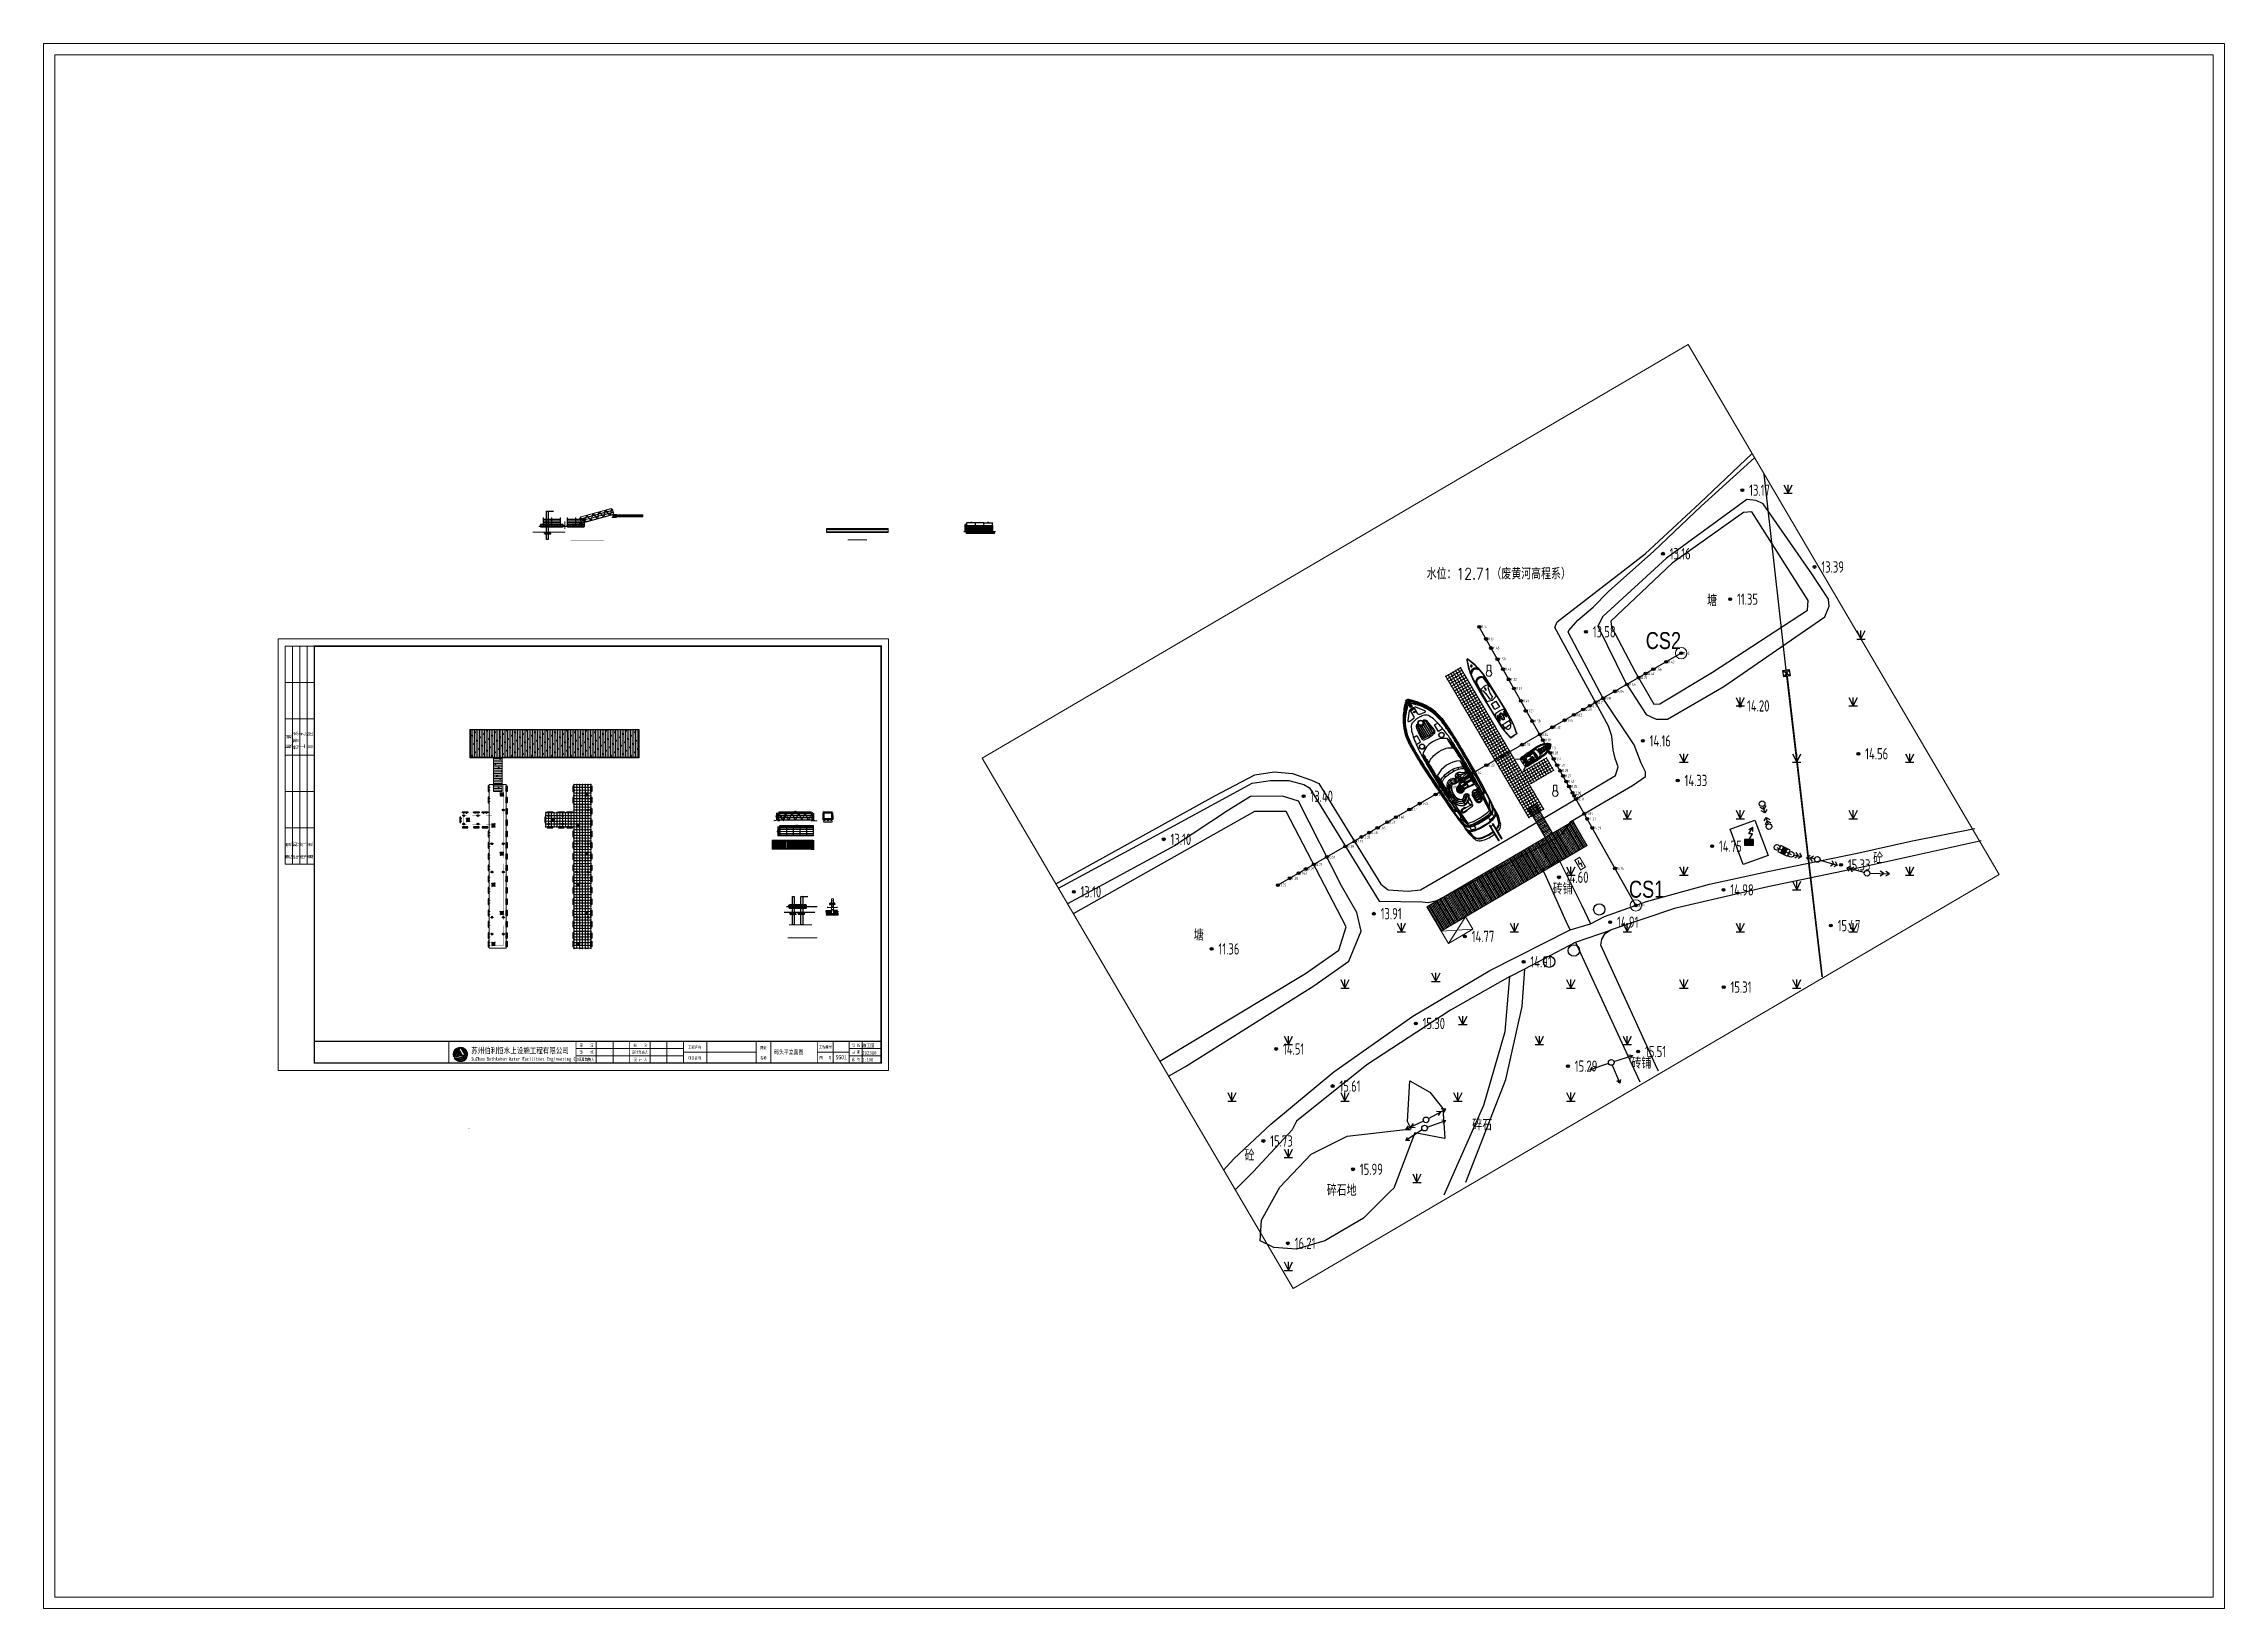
# Model space of a CAD drawing. Extents: x -51322 to 334811, y -147916 to 129288.
import ezdxf
from ezdxf.enums import TextEntityAlignment as Align

# ---------------------------------------------------------------- set-up
doc = ezdxf.new("R2010")
doc.units = 0
doc.header["$LTSCALE"] = 1000
doc.header["$MEASUREMENT"] = 0
for name, pattern in [('ACAD_ISO03W100', [30, 12, -18]), ('BLTA11-LD-L-4001_Plot Plan for Seawater Intake System_20140729$0$key plan$0${ Wide Dash }', [12, 4, -2, 4, -2]), ('CENTER2', [28.575, 19.05, -3.175, 3.175, -3.175]), ('DASH', [0.35, 0.25, -0.1]), ('DASHED2', [9.525, 6.35, -3.175])]:
    doc.linetypes.add(name, pattern=pattern)
doc.layers.get('0').update_dxf_attribs({"lineweight": 5})
for name, color, linetype, lineweight in [('0 [HR] Dim', 6, 'Continuous', 13), ('2维浮筒', 7, 'Continuous', 5), ('伯利恒浮筒', 5, 'Continuous', 5), ('系绳栓', 4, 'Continuous', 5), ('结构', 52, 'Continuous', 18)]:
    doc.layers.add(name, color=color, linetype=linetype, lineweight=lineweight)
for name, color, linetype in [('00-HATCH(填充)', 250, 'Continuous'), ('14a#槽钢', 3, 'Continuous'), ('DGX', 2, 'Continuous'), ('DLSS', 4, 'Continuous'), ('DMTZ', 3, 'Continuous'), ('dmx', 1, 'Continuous'), ('DOTE', 1, 'Continuous'), ('FT', 5, 'Continuous'), ('furniture', 6, 'Continuous'), ('GCD', 1, 'Continuous'), ('GXYZ', 2, 'Continuous'), ('JMD', 6, 'Continuous'), ('PUB_DIM', 3, 'Continuous'), ('SXSS', 5, 'Continuous'), ('W-_ANTICOLLISION防撞措施', 6, 'Continuous'), ('W-FLOAT_BOWL浮筒', 253, 'Continuous'), ('W-MOUNTING固定方式', 5, 'Continuous'), ('W-PLASTIC_RAILINGS塑木栏杆', 6, 'Continuous'), ('W-STEEL_FRAME钢架', 3, 'Continuous'), ('ZBTZ', 3, 'Continuous'), ('ZJ', 251, 'Continuous'), ('固定锚', 5, 'Continuous'), ('木地板', 32, 'Continuous'), ('栏杆', 6, 'Continuous'), ('短销钉', 253, 'Continuous'), ('系船栓', 132, 'Continuous'), ('蓝色浮筒', 150, 'Continuous')]:
    doc.layers.add(name, color=color, linetype=linetype)
doc.layers.add('ASSIST', color=7, linetype='Continuous', plot=False)
doc.styles.add('-宋体', font='', dxfattribs={"width": 0.8})
doc.styles.add('_TCH_DIM', font='SIMPLEX', dxfattribs={"bigfont": 'GBCBIG'})
doc.styles.add('HZ', font='rs.shx', dxfattribs={"width": 0.8, "bigfont": 'hztxt.shx'})
doc.styles.get("Standard").update_dxf_attribs({"font": 'gbenor.shx', "bigfont": 'gbcbig.shx'})
doc.styles.add('STANDARD_T3', font='simplex.shx', dxfattribs={"width": 0.7, "bigfont": 'gbcbig.shx'})
doc.styles.add('图框', font='')
doc.styles.add('宋体', font='')
doc.styles.add('细等线体', font='', dxfattribs={"width": 0.8})
doc.styles.add('黑体', font='simhei.ttf', dxfattribs={"width": 0.8})
doc.styles.get('-宋体').set_extended_font_data('SimSun')
doc.styles.get('图框').set_extended_font_data('SimSun')
doc.styles.get('宋体').set_extended_font_data('NSimSun')
doc.styles.get('细等线体').set_extended_font_data('FZXiDengXian-Z06S')
doc.linetypes.add('10421', pattern='A,2,[150,AAA.SHX,S=0.5,R=0,X=0,Y=0.5],1e-11', length=2)
doc.linetypes.add('1161', pattern='A,0,[149,AAA.SHX,S=0.15,R=0,X=0,Y=0],-1.6', length=1.6)
doc.dimstyles.new('20', dxfattribs={"dimscale": 20, "dimtxt": 4, "dimasz": 1, "dimexe": 1, "dimexo": 3, "dimgap": 1, "dimtad": 1, "dimdec": 0, "dimzin": 0, "dimdsep": 46, "dimtxsty": '宋体', "dimblk": 'OBLIQUE', "dimcen": 0, "dimclrd": 256, "dimclre": 256, "dimclrt": 256, "dimadec": 0, "dimazin": 0, "dimtfac": 1, "dimtdec": 0, "dimtix": 1, "dimtmove": 2, "dimatfit": 3, "dimldrblk": 'OBLIQUE', "dimfxl": 3, "dimfxlon": 1, "dimtolj": 1, "dimtzin": 0, "dimarcsym": 0})
doc.dimstyles.new('W&&10', dxfattribs={"dimtxt": 35, "dimasz": 10, "dimexe": 25, "dimexo": 30, "dimgap": 10, "dimtad": 1, "dimdec": 0, "dimzin": 0, "dimdsep": 46, "dimtxsty": 'STANDARD_T3', "dimcen": 0.09, "dimclrd": 1, "dimclre": 1, "dimclrt": 7, "dimazin": 2, "dimtfac": 1, "dimtdec": 0, "dimtix": 1, "dimtmove": 2, "dimatfit": 3, "dimfxl": 100, "dimtolj": 1, "dimtzin": 0, "dimarcsym": 0})
doc.dimstyles.new('W&&20', dxfattribs={"dimtxt": 70, "dimasz": 20, "dimexe": 50, "dimexo": 60, "dimgap": 20, "dimtad": 1, "dimdec": 0, "dimzin": 0, "dimdsep": 46, "dimtxsty": 'STANDARD_T3', "dimcen": 0.09, "dimclrd": 1, "dimclre": 1, "dimclrt": 7, "dimazin": 2, "dimtfac": 1, "dimtdec": 0, "dimtix": 1, "dimtmove": 2, "dimatfit": 3, "dimfxl": 100, "dimtolj": 1, "dimtzin": 0, "dimarcsym": 0})
doc.dimstyles.new('W&&30', dxfattribs={"dimtxt": 105, "dimasz": 30, "dimexe": 75, "dimexo": 90, "dimgap": 30, "dimtad": 1, "dimdec": 0, "dimzin": 0, "dimdsep": 46, "dimtxsty": 'STANDARD_T3', "dimcen": 0.09, "dimclrd": 1, "dimclre": 1, "dimclrt": 7, "dimazin": 2, "dimtfac": 1, "dimtdec": 0, "dimtix": 1, "dimtmove": 2, "dimatfit": 3, "dimfxl": 100, "dimtolj": 1, "dimtzin": 0, "dimarcsym": 0})
doc.dimstyles.new('W__30', dxfattribs={"dimtxt": 90, "dimasz": 30, "dimexe": 75, "dimexo": 90, "dimgap": 2, "dimtad": 1, "dimdec": 0, "dimzin": 0, "dimdsep": 46, "dimtxsty": 'Standard', "dimblk": 'ARCHTICK', "dimcen": 0.09, "dimclrd": 1, "dimclre": 1, "dimclrt": 2, "dimadec": 0, "dimazin": 0, "dimtfac": 1, "dimtdec": 0, "dimtix": 1, "dimtmove": 2, "dimatfit": 3, "dimldrblk": 'ARCHTICK', "dimfxl": 1, "dimtolj": 1, "dimtzin": 0, "dimarcsym": 0})

# ---------------------------------------------------------------- blocks, each defined once
blk = doc.blocks.new('$TITLEBLK$00000187')
h = blk.add_hatch(color=140)
h.dxf.hatch_style = 1
h.paths.add_polyline_path([(-294.3, 4.5, 0.294083), (-290.9, 4.5, -0.363756), (-285, 4, 1.450144)])
h.paths.add_polyline_path([(-289.5, 10.8), (-286.2, 5.1, 0.101723), (-288.2, 5.6), (-289.8, 8.7), (-292.5, 4.3, -0.081837), (-293.6, 4.4)], flags=16)
h = blk.add_hatch(color=174)
h.paths.add_polyline_path([(-285.1, 3.8, 0.296692), (-289.1, 4.3, -0.04264), (-291.3, 3.4, -0.209747), (-293.9, 3.6, 0.179915), (-291.3, 1.3, 0.169783), (-289.3, 2, -0.05744), (-287.7, 2.7, -0.214092), (-285.8, 2.7, 0.064571)])
h.paths.add_polyline_path([(-288.7, 3, -0.084014), (-290.9, 2.1, -0.271733), (-293, 2.6, 0.071966), (-291.6, 2.6, 0.098278), (-289.8, 3.2, -0.072406), (-288.5, 3.9, -0.088156), (-287, 4.1, -0.181988), (-285.6, 3.5, 0.206106)], flags=16)
blk.add_hatch(color=174).paths.add_polyline_path([(-286.1, 2.4, 0.189728), (-288.2, 1.8, -0.126537), (-290.5, 1.1, 0.245013)])
for p, q in [((-136, 10), (-210, 10)), ((-136, 5), (-210, 5)), ((-196, 0), (-196, 15)), ((-184.5, 0), (-184.5, 15)), ((-159, 0), (-159, 15)), ((-147.5, 0), (-147.5, 15)), ((-136, 7.5), (-86, 7.5)), ((-120, 0), (-120, 15)), ((-76, 0), (-76, 15)), ((-44, 7.5), (-22, 7.5)), ((-33, 0), (-33, 15)), ((0, 10), (-22, 10)), ((0, 5), (-22, 5)), ((-13, 0), (-13, 15)), ((0, 0), (0, 15))]:
    blk.add_line(p, q)
for points, const_width in [([(-297.5, 0), (-297.5, 15), (0, 15)], 0.8), ([(-210, 0), (-210, 15)], 0.5), ([(-173, 0), (-173, 15)], 0.5), ([(-136, 0), (-136, 15)], 0.5), ([(-86, 0), (-86, 15)], 0.5), ([(-44, 0), (-44, 15)], 0.5), ([(-22, 0), (-22, 15)], 0.5)]:
    blk.add_lwpolyline(points, dxfattribs=dict(const_width=const_width))
for points in [[(-294.3, 4.5, 0.294083), (-290.9, 4.5, -0.363756), (-285, 4, 1.450144)], [(-293.6, 4.4), (-289.5, 10.8), (-286.2, 5.1, 0.101723), (-288.2, 5.6), (-289.8, 8.7), (-292.5, 4.3, -0.081837)]]:
    blk.add_lwpolyline(points, format="xyb", close=True)
for points in [[(-293.9, 3.6, 0.209747), (-291.3, 3.4, 0.04264), (-289.1, 4.3, -0.296692), (-285.1, 3.8)], [(-293, 2.6, 0.071966), (-291.6, 2.6, 0.098278), (-289.8, 3.2, -0.072406), (-288.5, 3.9, -0.088156), (-287, 4.1, -0.181988), (-285.6, 3.5, 0.206106), (-288.7, 3, -0.084014), (-290.9, 2.1, -0.271733), (-293, 2.6)], [(-291.3, 1.3, 0.169783), (-289.3, 2, -0.05744), (-287.7, 2.7, -0.214092), (-285.8, 2.7, -0.214092)], [(-290.5, 1.1, 0.126537), (-288.2, 1.8, -0.189728), (-286.1, 2.4, -0.189728)]]:
    blk.add_lwpolyline(points, format="xyb")
for start, end in [(208.4706, 249.2676), (258.5751, 313.6432), (318.8384, 333.6165)]:
    blk.add_arc((-289.5, 6), 5, start, end)
at = {"style": '图框'}
for s, height, width, p in [('SuZhou Bethlehem Water Facilities Engineering Co.,Ltd ', 2.5, 0.75, (-282.1, 1.6)), ('苏州伯利恒水上设施工程有限公司', 4, 0.8, (-282.1, 6.6)), ('项目负责人', 2, 0.8, (-208.5, 1.4)), ('审    定', 2, 0.8, (-207.5, 11.3)), ('审    核', 2, 0.8, (-207.6, 6.5)), ('设计负责人', 2, 0.8, (-171.6, 6.5)), ('校    对', 2, 0.8, (-170.4, 11.3)), ('设 计 人', 2, 0.8, (-170.3, 1.4)), ('工程名称', 2, 0.8, (-132.8, 9.9)), ('项目名称', 2, 0.8, (-132.8, 2.4)), ('名称', 2, 0.8, (-83.3, 2.5)), ('图纸', 2, 0.8, (-83.3, 9.5)), ('工程编号', 2, 0.8, (-42.8, 10.1)), ('图   号', 2, 0.8, (-42.5, 2.6)), ('比 例', 2, 0.8, (-20.3, 1.4)), ('阶 段', 2, 0.8, (-20.1, 11.3)), ('日 期', 2, 0.8, (-20.3, 6.5))]:
    blk.add_text(s, height=height, dxfattribs=dict(at, width=width)).set_placement(p)
for tag, p in [('项目负责人', (-195.7, 1.1)), ('审定人', (-193.7, 10.9)), ('审核人', (-193.7, 6)), ('设计负责人', (-158.6, 6.2)), ('设计人', (-156.5, 1.2)), ('校对', (-155.5, 10.9))]:
    blk.add_attdef(tag, p, '', height=3)
for tag, p, height, style, width in [('项目名称', (-115.7, 2), 3, '-宋体', 0.8), ('工程名称', (-115.7, 9.5), 3, '-宋体', 0.8), ('图名', (-73.7, 6.2), 3, '-宋体', 0.8), ('图号', (-31.4, 2.5), 3, '_TCH_DIM', 0.7), ('阶段', (-13, 10.8), 2.5, '黑体', 0.8), ('比例', (-13, 1.1), 2.5, '黑体', 0.8), ('日期', (-13, 5.8), 2.5, '黑体', 0.8)]:
    blk.add_attdef(tag, p, '', height=height, dxfattribs=dict(style=style, width=width))
blk = doc.blocks.new('$TITLEBLK$00000095')
for p, q in [((-150, 20), (-150, 0)), ((-150, 20), (0, 20)), ((-125, 20), (-125, 0)), ((-100, 20), (-100, 0)), ((-75, 20), (-75, 0)), ((-75, 20), (-75, 0)), ((-50, 20), (-50, 0)), ((-25, 20), (-25, 0)), ((0, 20), (0, 0)), ((-150, 15), (-75, 15)), ((-150, 10), (-75, 10)), ((-150, 5), (-75, 5)), ((-75, 15), (0, 15)), ((-75, 10), (0, 10)), ((-75, 5), (0, 5))]:
    blk.add_line(p, q)
at = {"width": 0.8}
for s, p in [('建   筑', (-146.4, 15.6)), ('暖  通', (-70.3, 15.7)), ('结   构', (-146.4, 10.9)), ('通   讯', (-146.4, 0.9)), ('电   气', (-146.4, 5.6)), ('给 排 水', (-71, 10.9)), ('工   艺', (-70.3, 6.1)), ('自   控', (-70.3, 1.2))]:
    blk.add_text(s, height=3.51, dxfattribs=at).set_placement(p)
blk = doc.blocks.new('rgthtyjyuk')
blk.add_lwpolyline([(0, 0), (420, 0), (420, 297), (0, 297)], close=True)
at = {"const_width": 1}
blk.add_lwpolyline([(25, 5), (415, 5), (415, 292), (25, 292)], close=True, dxfattribs=at)
at = {"const_width": 0.8}
blk.add_lwpolyline([(415, 20), (25, 20)], dxfattribs=at)
at = {"rotation": 90}
blk.add_blockref('$TITLEBLK$00000095', (25, 292), dxfattribs=at)
blk = doc.blocks.new('*U5')
blk.add_lwpolyline([(-250, 250), (250, 250), (250, -250), (-250, -250)], close=True)
blk = doc.blocks.new('*U6')
at = {"color": 0, "linetype": 'ByBlock', "lineweight": -2, "transparency": 16777216}
for p in [(0, 0), (500, 0), (1000, 0), (1500, 0), (2000, 0), (2500, 0), (0, -500), (0, -1000), (0, -1500), (0, -2000), (0, -2500), (0, -3000), (0, -3500), (0, -4000), (500, -500), (500, -1000), (500, -1500), (500, -2000), (500, -2500), (500, -3000), (500, -3500), (500, -4000), (1000, -500), (1000, -1000), (1000, -1500), (1000, -2000), (1000, -2500), (1000, -3000), (1000, -3500), (1000, -4000), (1500, -500), (1500, -1000), (1500, -1500), (1500, -2000), (1500, -2500), (1500, -3000), (1500, -3500), (1500, -4000), (2000, -500), (2000, -1000), (2000, -1500), (2000, -2000), (2000, -2500), (2000, -3000), (2000, -3500), (2000, -4000), (2500, -500), (2500, -1000), (2500, -1500), (2500, -2000), (2500, -2500), (2500, -3000), (2500, -3500), (2500, -4000), (0, -4500), (0, -5000), (0, -5500), (0, -6000), (0, -6500), (0, -7000), (0, -7500), (500, -4500), (500, -5000), (500, -5500), (500, -6000), (500, -6500), (500, -7000), (500, -7500), (1000, -4500), (1000, -5000), (1000, -5500), (1000, -6000), (1000, -6500), (1000, -7000), (1000, -7500), (1500, -4500), (1500, -5000), (1500, -5500), (1500, -6000), (1500, -6500), (1500, -7000), (1500, -7500), (2000, -4500), (2000, -5000), (2000, -5500), (2000, -6000), (2000, -6500), (2000, -7000), (2000, -7500), (2500, -4500), (2500, -5000), (2500, -5500), (2500, -6000), (2500, -6500), (2500, -7000), (2500, -7500), (0, -8000), (0, -8500), (0, -9000), (0, -9500), (0, -10000), (0, -10500), (0, -11000), (0, -11500), (500, -8000), (500, -8500), (500, -9000), (500, -9500), (500, -10000), (500, -10500), (500, -11000), (500, -11500), (1000, -8000), (1000, -8500), (1000, -9000), (1000, -9500), (1000, -10000), (1000, -10500), (1000, -11000), (1000, -11500), (1500, -8000), (1500, -8500), (1500, -9000), (1500, -9500), (1500, -10000), (1500, -10500), (1500, -11000), (1500, -11500), (2000, -8000), (2000, -8500), (2000, -9000), (2000, -9500), (2000, -10000), (2000, -10500), (2000, -11000), (2000, -11500), (2500, -8000), (2500, -8500), (2500, -9000), (2500, -9500), (2500, -10000), (2500, -10500), (2500, -11000), (2500, -11500), (0, -12000), (0, -12500), (0, -13000), (0, -13500), (0, -14000), (0, -14500), (0, -15000), (0, -15500), (500, -12000), (500, -12500), (500, -13000), (500, -13500), (500, -14000), (500, -14500), (500, -15000), (500, -15500), (1000, -12000), (1000, -12500), (1000, -13000), (1000, -13500), (1000, -14000), (1000, -14500), (1000, -15000), (1000, -15500), (1500, -12000), (1500, -12500), (1500, -13000), (1500, -13500), (1500, -14000), (1500, -14500), (1500, -15000), (1500, -15500), (2000, -12000), (2000, -12500), (2000, -13000), (2000, -13500), (2000, -14000), (2000, -14500), (2000, -15000), (2000, -15500), (2500, -12000), (2500, -12500), (2500, -13000), (2500, -13500), (2500, -14000), (2500, -14500), (2500, -15000), (2500, -15500), (0, -16000), (0, -16500), (0, -17000), (0, -17500), (0, -18000), (0, -18500), (0, -19000), (0, -19500), (500, -16000), (500, -16500), (500, -17000), (500, -17500), (500, -18000), (500, -18500), (500, -19000), (500, -19500), (1000, -16000), (1000, -16500), (1000, -17000), (1000, -17500), (1000, -18000), (1000, -18500), (1000, -19000), (1000, -19500), (1500, -16000), (1500, -16500), (1500, -17000), (1500, -17500), (1500, -18000), (1500, -18500), (1500, -19000), (1500, -19500), (2000, -16000), (2000, -16500), (2000, -17000), (2000, -17500), (2000, -18000), (2000, -18500), (2000, -19000), (2000, -19500), (2500, -16000), (2500, -16500), (2500, -17000), (2500, -17500), (2500, -18000), (2500, -18500), (2500, -19000), (2500, -19500), (0, -20000), (0, -20500), (0, -21000), (0, -21500), (0, -22000), (0, -22500), (0, -23000), (500, -20000), (500, -20500), (500, -21000), (500, -21500), (500, -22000), (500, -22500), (500, -23000), (1000, -20000), (1000, -20500), (1000, -21000), (1000, -21500), (1000, -22000), (1000, -22500), (1000, -23000), (1500, -20000), (1500, -20500), (1500, -21000), (1500, -21500), (1500, -22000), (1500, -22500), (1500, -23000), (2000, -20000), (2000, -20500), (2000, -21000), (2000, -21500), (2000, -22000), (2000, -22500), (2000, -23000), (2500, -20000), (2500, -20500), (2500, -21000), (2500, -21500), (2500, -22000), (2500, -22500), (2500, -23000), (0, -23500), (0, -24000), (0, -24500), (0, -25000), (0, -25500), (0, -26000), (0, -26500), (0, -27000), (500, -23500), (500, -24000), (500, -24500), (500, -25000), (500, -25500), (500, -26000), (500, -26500), (500, -27000), (1000, -23500), (1000, -24000), (1000, -24500), (1000, -25000), (1000, -25500), (1000, -26000), (1000, -26500), (1000, -27000), (1500, -23500), (1500, -24000), (1500, -24500), (1500, -25000), (1500, -25500), (1500, -26000), (1500, -26500), (1500, -27000), (2000, -23500), (2000, -24000), (2000, -24500), (2000, -25000), (2000, -25500), (2000, -26000), (2000, -26500), (2000, -27000), (2500, -23500), (2500, -24000), (2500, -24500), (2500, -25000), (2500, -25500), (2500, -26000), (2500, -26500), (2500, -27000), (0, -27500), (0, -28000), (0, -28500), (500, -27500), (500, -28000), (500, -28500), (1000, -27500), (1000, -28000), (1000, -28500), (1500, -27500), (1500, -28000), (1500, -28500), (2000, -27500), (2000, -28000), (2000, -28500), (2500, -27500), (2500, -28000), (2500, -28500)]:
    blk.add_blockref('*U5', p, dxfattribs=at)
blk = doc.blocks.new('*U7')
blk.add_lwpolyline([(-250, 250), (250, 250), (250, -250), (-250, -250)], close=True)
blk = doc.blocks.new('*U8')
at = {"color": 0, "linetype": 'ByBlock', "lineweight": -2, "transparency": 16777216}
for p in [(0, 0), (500, 0), (1000, 0), (1500, 0), (2000, 0), (2500, 0), (3000, 0), (3500, 0), (4000, 0), (4500, 0), (0, -500), (0, -1000), (0, -1500), (0, -2000), (500, -500), (500, -1000), (500, -1500), (500, -2000), (1000, -500), (1000, -1000), (1000, -1500), (1000, -2000), (1500, -500), (1500, -1000), (1500, -1500), (1500, -2000), (2000, -500), (2000, -1000), (2000, -1500), (2000, -2000), (2500, -500), (2500, -1000), (2500, -1500), (2500, -2000), (3000, -500), (3000, -1000), (3000, -1500), (3000, -2000), (3500, -500), (3500, -1000), (3500, -1500), (3500, -2000), (4000, -500), (4000, -1000), (4000, -1500), (4000, -2000), (4500, -500), (4500, -1000), (4500, -1500), (4500, -2000)]:
    blk.add_blockref('*U7', p, dxfattribs=at)
blk = doc.blocks.new('blhft')
at = {"layer": 'W-FLOAT_BOWL浮筒', "color": 0, "ltscale": 0.5}
for p, q in [((-302, 230), (-302, 220)), ((302, 284), (302, 274))]:
    blk.add_line(p, q, dxfattribs=at)
at = {"layer": 'W-FLOAT_BOWL浮筒', "color": 0}
for p, q in [((-302, 226), (-174, 226)), ((-298, 234), (-184, 234)), ((-298, 216), (-184, 216)), ((-250, 234), (-250, 375)), ((-250, 70), (-250, 216)), ((-230, 395), (230, 395)), ((-208, 397), (208, 397)), ((-208, 397), (-208, 395)), ((-180, 0), (180, 0)), ((-174, 244), (-174, 375)), ((174, 280), (-174, 226)), ((-174, 206), (-174, 70)), ((174, 298), (174, 375)), ((174, 280), (302, 280)), ((174, 260), (174, 70)), ((184, 288), (298, 288)), ((184, 270), (298, 270)), ((208, 397), (208, 395)), ((250, 375), (250, 288)), ((250, 270), (250, 70))]:
    blk.add_line(p, q, dxfattribs=at)
at = {"layer": 'W-FLOAT_BOWL浮筒', "color": 0, "ltscale": 0.5}
for centre, start, end in [((-298, 230), 90, 180), ((298, 284), 0, 90)]:
    blk.add_arc(centre, 4, start, end, dxfattribs=at)
at = {"layer": 'W-FLOAT_BOWL浮筒', "color": 0}
for centre, radius, start, end in [((-298, 220), 4, 180, 270), ((-230, 375), 20, 90, 180), ((-180, 70), 70, 180, 270), ((0, -1768), 2175, 84.50426, 95.49574), ((-184, 244), 10, 270, 0), ((-184, 206), 10, 0, 90), ((-154, 375), 20, 90, 180), ((-104, 70), 70, 180, 270), ((104, 70), 70, 270, 0), ((154, 375), 20, 0, 90), ((184, 298), 10, 180, 270), ((184, 260), 10, 90, 180), ((180, 70), 70, 270, 0), ((230, 375), 20, 0, 90), ((298, 274), 4, 270, 0)]:
    blk.add_arc(centre, radius, start, end, dxfattribs=at)
at = {"layer": 'W-FLOAT_BOWL浮筒', "color": 0, "extrusion": (0, 0, -1)}
blk.add_ellipse((-212, 375), major_axis=(-30.4, 0), ratio=0.9218093, start_param=3.1415927, end_param=6.2831853, dxfattribs=at)
at = {"layer": 'W-FLOAT_BOWL浮筒', "color": 0}
blk.add_ellipse((-212, 320), major_axis=(-16, 0), ratio=0.75, dxfattribs=at)
blk.add_ellipse((212, 375), major_axis=(30.4, 0.1), ratio=0.9218093, start_param=3.1415927, end_param=6.2831853, dxfattribs=at)
at = {"layer": 'W-FLOAT_BOWL浮筒', "color": 0, "extrusion": (0, 0, -1)}
blk.add_ellipse((212, 320), major_axis=(16, 0), ratio=0.75, dxfattribs=at)
blk = doc.blocks.new('dxd')
at = {"layer": '短销钉', "color": 7, "lineweight": 13}
for p, q in [((-86, 227), (-56, 200)), ((-79, 244), (79, 244)), ((-78, 244), (-78, 246)), ((-78, 246), (78, 246)), ((-52, 180), (-52, 193)), ((-49, 153), (-28, 136)), ((-43, 197), (42, 197)), ((-29, 39), (-29, 45)), ((-26, 48), (-24, 48)), ((-24, 30), (-24, 128)), ((-24, 30), (24, 30)), ((-24, 30), (-18, 2)), ((-19, 133), (19, 133)), ((-16, 0), (16, 0)), ((-6, 39), (-6, 44)), ((6, 39), (6, 44)), ((24, 30), (18, 2)), ((24, 30), (24, 128)), ((26, 48), (24, 48)), ((49, 153), (28, 136)), ((29, 39), (29, 45)), ((52, 180), (52, 193)), ((86, 227), (56, 200)), ((78, 244), (78, 246))]:
    blk.add_line(p, q, dxfattribs=at)
at = {"layer": '短销钉', "color": 7, "lineweight": 13, "ltscale": 0.1}
for p, q in [((-18, 2), (-18, 0)), ((-18, 0), (-16, 0)), ((16, 0), (18, 0)), ((18, 2), (18, 0))]:
    blk.add_line(p, q, dxfattribs=at)
at = {"layer": '短销钉', "color": 7, "lineweight": 13}
for centre, radius, start, end in [((-79, 234), 10, 90, 228.00092), ((0, -1254), 1503, 87.04345, 92.95655), ((-44, 170), 13.5, 126.56574, 231), ((-62, 193), 10, 0, 48.00092), ((-35, 154), 31.4, 56.41658, 122.85309), ((-43, 161), 10, 184.14788, 231), ((-34, 186), 31.4, 236.13806, 303.55692), ((-26, 45), 3, 90, 180), ((-34, 128), 10, 0, 51), ((-16, 2), 2.5, 191.30993, 270), ((-25, 170), 13.5, 308.36964, 51.90106), ((-3, 44), 3, 115.37693, 180), ((0, 38), 10, 64.62307, 115.37693), ((3, 44), 3, 0, 64.62307), ((25, 170), 13.5, 128.09894, 231.63036), ((16, 2), 2.5, 270, 348.69007), ((35, 155), 31.3, 57.12872, 123.60194), ((34, 186), 31.4, 236.43853, 303.86649), ((34, 128), 10, 129, 180), ((26, 45), 3, 0, 90), ((42, 161), 10, 309, 355.85212), ((62, 193), 10, 131.99908, 180), ((44, 170), 13.5, 309, 53.43426), ((79, 234), 10, 311.99908, 90)]:
    blk.add_arc(centre, radius, start, end, dxfattribs=at)
for centre, major_axis, start_param, end_param in [((-23, 39), (0, -9), 4.712389, 6.1157372), ((0, 39), (0, 9), 1.5707963, 4.712389)]:
    blk.add_ellipse(centre, major_axis=major_axis, ratio=0.6666667, start_param=start_param, end_param=end_param, dxfattribs=at)
at = {"layer": '短销钉', "color": 7, "lineweight": 13, "extrusion": (0, 0, -1)}
blk.add_ellipse((23, 39), major_axis=(0, -9), ratio=0.6666667, start_param=4.712389, end_param=6.1157372, dxfattribs=at)
blk = doc.blocks.new('*D23')
at = {"layer": 'Defpoints', "color": 0, "transparency": 16777216}
for p in [(80677, -23593), (83677, -23595), (83677, -23844)]:
    blk.add_point(p, dxfattribs=at)
at = {"layer": 'PUB_DIM', "color": 1, "lineweight": -2, "transparency": 16777216}
for p, q in [((80677, -23683), (80677, -23917)), ((80707, -23842), (83647, -23844)), ((83677, -23685), (83677, -23919))]:
    blk.add_line(p, q, dxfattribs=at)
at = {"layer": 'PUB_DIM', "color": 1, "transparency": 16777216}
for points in [[(80707, -23837), (80707, -23847), (80677, -23842)], [(83647, -23839), (83647, -23849), (83677, -23844)]]:
    blk.add_solid(points, dxfattribs=at)
at = {"layer": 'PUB_DIM', "color": 7, "transparency": 16777216, "insert": (82177, -23760), "char_height": 105, "attachment_point": 5, "rotation": 359.96036, "style": 'STANDARD_T3'}
blk.add_mtext('\\A1;3000', dxfattribs=at)
blk = doc.blocks.new('*U13')
blk.add_lwpolyline([(-12, 0), (-12, 2.5), (12, 2.5), (12, 0)], close=True)
blk = doc.blocks.new('SPLIT_PINS_GB91')
at = {"color": 8, "linetype": 'Continuous'}
for p, q in [((-3, 6), (-7, 3)), ((0, 5), (0, -5)), ((-3, -6), (-7, -3))]:
    blk.add_line(p, q, dxfattribs=at)
at = {"color": 7, "linetype": 'Continuous'}
for p, q in [((50, 5), (0, 5)), ((0, 0), (56, 0)), ((50, 5), (50, 0)), ((56, -5), (56, 0)), ((0, -5), (56, -5))]:
    blk.add_line(p, q, dxfattribs=at)
for centre, radius, start, end in [((-10, 0), 9.5, 41.31782, 318.68218), ((-10, 0), 4.75, 41.31782, 318.68218), ((0, 9), 9.23, 221.31782, 270), ((0, -9), 9.23, 90, 138.68218), ((0, 9), 4.48, 221.31782, 270), ((0, -9), 4.48, 90, 138.68218)]:
    blk.add_arc(centre, radius, start, end, dxfattribs=at)
blk = doc.blocks.new('5632.')
for p, q in [((865973, -129945), (865996, -129992)), ((865981, -129929), (865974, -129939)), ((866076, -129992), (866014, -129930))]:
    blk.add_line(p, q)
at = {"color": 0}
for p, q in [((866007, -129927), (865984, -129927)), ((866076, -129992), (865996, -129992)), ((865996, -129992), (865996, -130002)), ((865996, -130002), (866076, -130002)), ((866076, -130002), (866076, -129992))]:
    blk.add_line(p, q, dxfattribs=at)
for radius in [40, 6]:
    blk.add_circle((865996, -129947), radius)
for centre, radius, start, end in [((865977, -129943), 5, 133.94354, 206), ((865984, -129932), 5, 90, 133.94354), ((866007, -129937), 10, 45, 90)]:
    blk.add_arc(centre, radius, start, end)
blk = doc.blocks.new('jashjds')
h = blk.add_hatch()
h.set_pattern_fill('ANSI31', color=256, scale=100)
h.set_pattern_definition([(45, (0, 1533.19), (-112.2532, 112.2532), [])])
h.paths.add_polyline_path([(59068, 5289), (64068, 5289), (64068, 5311), (59068, 5311)])
h = blk.add_hatch()
h.set_pattern_fill('AR-CONC', color=256, scale=100)
h.set_pattern_definition([(50, (0, 60), (182.18467, -15.9391), [19.05, -209.55]), (355, (0, 60), (-35.2428, 191.05664), [15.24, -167.64]), (100.451, (15.18, 58.67), (146.9425, 175.1167), [16.19, -178.09]), (46.1842, (0, 110.8), (271.07904, -42.0423), [28.575, -314.325]), (96.6356, (22.6, 107.3), (237.4042, 247.4256), [24.285, -267.135]), (351.184, (0, 110.8), (237.4046, 247.4251), [22.86, -251.46]), (21, (25.4, 98.1), (151.61488, -102.26552), [19.05, -209.55]), (326, (25.4, 98.1), (61.80203, 184.18797), [15.24, -167.64]), (71.4514, (38.03, 89.58), (213.4165, 81.92286), [16.19, -178.09]), (37.5, (0, 60), (3.0886, 84.55504), [0, -165.608, 0, -170.18, 0, -168.275]), (7.5, (0, 60), (66.81966, 100.18057), [0, -97.028, 0, -161.798, 0, -64.135]), (327.5, (-56.64, 60), (135.590595, -5.728744), [0, -63.5, 0, -198.12, 0, -262.89]), (317.5, (-82.04, 60), (148.12918, 25.4265), [0, -82.55, 0, -131.572, 0, -186.69])])
h.paths.add_polyline_path([(59068, 5229), (64068, 5229), (64068, 5028), (59068, 5028)])
for points in [[(59068, 5289), (64068, 5289), (64068, 5311), (59068, 5311)], [(59068, 5229), (59108, 5229), (59108, 5289), (59068, 5289)], [(59068, 5229), (64068, 5229), (64068, 5028), (59068, 5028)], [(59068, 4978), (64068, 4978), (64068, 5028), (59068, 5028)], [(59568, 5229), (59608, 5229), (59608, 5289), (59568, 5289)], [(60068, 5229), (60108, 5229), (60108, 5289), (60068, 5289)], [(60568, 5229), (60608, 5229), (60608, 5289), (60568, 5289)], [(61068, 5229), (61108, 5229), (61108, 5289), (61068, 5289)], [(61568, 5229), (61608, 5229), (61608, 5289), (61568, 5289)], [(62068, 5229), (62108, 5229), (62108, 5289), (62068, 5289)], [(62568, 5229), (62608, 5229), (62608, 5289), (62568, 5289)], [(63068, 5229), (63108, 5229), (63108, 5289), (63068, 5289)], [(63568, 5229), (63608, 5229), (63608, 5289), (63568, 5289)], [(64028, 5229), (64068, 5229), (64068, 5289), (64028, 5289)]]:
    blk.add_lwpolyline(points, close=True)
blk.add_lwpolyline([(60777, 4393), (62335, 4393)])
blk = doc.blocks.new('JAGZZ')
at = {"color": 1, "linetype": 'CENTER2'}
for p, q in [((524725, 12996), (524689, 12996)), ((524707, 12979), (524707, 13014))]:
    blk.add_line(p, q, dxfattribs=at)
at = {"layer": '结构', "color": 4}
for p, q in [((524597, 12929), (524597, 12941)), ((524817, 12941), (524597, 12941)), ((524817, 12929), (524597, 12929)), ((524817, 12929), (524817, 12941))]:
    blk.add_line(p, q, dxfattribs=at)
for points in [[(524670, 12941), (524670, 13001), (524662, 13001), (524662, 12941)], [(524744, 12941), (524744, 13001), (524752, 13001), (524752, 12941)]]:
    blk.add_lwpolyline(points, close=True, dxfattribs=at)
at = {"layer": '结构'}
blk.add_circle((524707, 12996), 13, dxfattribs=at)
at = {"layer": '结构', "color": 4}
blk.add_arc((524707, 12931), 106, 5.72481, 174.27519, dxfattribs=at)
blk = doc.blocks.new('gc124')
for p, q in [((-0.75, 1.5), (0, 0)), ((-0.75, 0), (0.75, 0)), ((0, 0), (0, 1.5)), ((0, 0), (0.75, 1.5))]:
    blk.add_line(p, q)
blk = doc.blocks.new('*U87')
at = {"linetype": 'Continuous'}
for points in [[(0.8, 1), (-0.8, 1), (0.8, 0)], [(-0.8, 0), (0.8, 0), (-0.8, 1)], [(0.8, 0), (-0.8, 0), (0, 0)]]:
    blk.add_solid(points, dxfattribs=at)
blk = doc.blocks.new('gc129')
at = {"linetype": 'Continuous'}
blk.add_line((0, 0.5), (0, -0.5), dxfattribs=at)
at = {"linetype": 'Continuous', "flags": 128}
for points in [[(-0.8, -0.5), (0, -0.5), (0.8, -0.5), (0.8, 0.5), (-0.8, 0.5), (-0.8, -0.5)], [(-0.05, 1.5), (0.64, 2.7)], [(-0.05, 2.3), (0.64, 2.7)], [(0.58, 1.5), (-0.05, 1.5)], [(0, 0.5), (0.58, 1.5)], [(0.64, 1.9), (0.64, 2.7)]]:
    blk.add_lwpolyline(points, dxfattribs=at)
at = {"linetype": 'Continuous'}
blk.add_blockref('*U87', (0, -0.5), dxfattribs=at)
blk = doc.blocks.new('gc170')
at = {"linetype": 'Continuous'}
blk.add_circle((0, 0), 0.5, dxfattribs=at)
blk = doc.blocks.new('gc013g')
at = {"linetype": 'Continuous', "flags": 128}
for points in [[(-1.12, 0.5), (-0.62, 0), (-1.12, -0.5)], [(-0.5, 0.5), (0, 0), (-0.5, -0.5)]]:
    blk.add_lwpolyline(points, dxfattribs=at)
blk = doc.blocks.new('gc013a')
at = {"linetype": 'Continuous'}
blk.add_line((0.5, 0), (4, 0), dxfattribs=at)
at = {"linetype": 'Continuous', "flags": 128}
for points in [[(2.31, -0.4), (3, 0), (2.31, 0.4)], [(3.31, -0.4), (4, 0), (3.31, 0.4)]]:
    blk.add_lwpolyline(points, dxfattribs=at)
blk = doc.blocks.new('gc013b')
at = {"linetype": 'Continuous'}
blk.add_line((0.5, 0), (4, 0), dxfattribs=at)
at = {"linetype": 'Continuous', "flags": 128}
blk.add_lwpolyline([(3.39, 0.35), (4, 0), (3.39, -0.35)], dxfattribs=at)
blk = doc.blocks.new('gc188')
blk.add_circle((0, 0), 1)
blk = doc.blocks.new('gc370')
at = {"lineweight": 15}
for points in [[(0, 1), (-0.3, 1)], [(-0.3, 1), (-0.3, -0.1)], [(0, 1), (0.3, 1)], [(0.3, 1), (0.3, -0.1)]]:
    blk.add_lwpolyline(points, dxfattribs=at)
blk.add_circle((0, -0.5), 0.5, dxfattribs=at)
blk = doc.blocks.new('gc234')
at = {"linetype": 'Continuous'}
blk.add_line((-0.2, 0), (0.2, 0), dxfattribs=at)
at = {"linetype": 'Continuous', "const_width": 0.2, "flags": 128}
blk.add_lwpolyline([(-0.5, 1), (0.5, 1), (0.5, -1), (-0.5, -1)], close=True, dxfattribs=at)
blk.add_lwpolyline([(0, 0.7), (-0.2, 0), (0.2, 0), (0, -0.7)], dxfattribs=at)
blk = doc.blocks.new('gc200')
h = blk.add_hatch(color=256)
edge = h.paths.add_edge_path()
edge.add_arc((0, 0), 0.25, 0, 360)
blk.add_circle((0, 0), 0.25)
blk = doc.blocks.new('dfdfsdf')
at = {"linetype": 'Continuous'}
blk.add_lwpolyline([(113862.58, -17465.67), (113987.58, -17392.37), (114042.65, -17486.28), (113917.65, -17559.58)], close=True, dxfattribs=at)
for centre in [(113986.34, -17447.05), (113978.32, -17491.72, 18.78)]:
    blk.add_circle(centre, 1.01, dxfattribs=at)
at = {"layer": 'ASSIST', "linetype": 'Continuous', "flags": 128}
blk.add_lwpolyline([(114003.31, -17481.44), (114005.81, -17482.69)], dxfattribs=at)
at = {"layer": 'DGX', "linetype": 'Continuous', "flags": 128}
for points in [[(114011.29, -17504.37), (114004.94, -17450.03), (114001.04, -17415.32)], [(114005.1, -17451.15), (114011.29, -17504.37)]]:
    blk.add_lwpolyline(points, dxfattribs=at)
at = {"layer": 'DLSS', "linetype": 'Continuous', "flags": 128}
for points, elevation in [([(113905.34, -17538.6), (113907.17, -17536.6), (113913.69, -17530.46), (113924.85, -17521.19), (113938.86, -17511.33), (113952.48, -17503.26), (113966.68, -17496.05), (113966.01, -17494.55), (113962.48, -17486.8), (113961.8, -17485.3), (113964.73, -17483.71), (113968.68, -17491.62), (113970.3, -17494.97), (113972.77, -17493.71), (113980.2, -17491.05), (113991.36, -17487.97), (114001.41, -17485.78), (114001.41, -17485.78), (114017.81, -17482.41), (114027.03, -17480.36), (114038.37, -17478.13)], 16.77), ([(113972.12, -17498.75), (113972.28, -17497.7), (113972.91, -17496.73), (113973.81, -17496.06), (113985.38, -17492.13), (114001.7, -17488.4), (114017.88, -17485.03), (114027.76, -17482.84), (114039.48, -17480.25)], 16.55), ([(113948.21, -17540.76), (113955.33, -17522.54), (113958.2, -17509.65), (113958.69, -17502.94), (113967.65, -17498.22), (113968.53, -17500.21), (113969.85, -17503), (113979.04, -17522.97)], 16.12), ([(113982.32, -17521.08), (113981.81, -17519.98), (113972.12, -17498.75), (113972.1, -17498.72)], 16.55), ([(113944.38, -17542.97), (113951.41, -17527.1), (113955.21, -17514.08), (113956, -17504.33), (113945.5, -17510.29), (113930.69, -17519.97), (113918.23, -17529.94), (113917.48, -17531.48), (113910.65, -17538.86), (113907.4, -17542.1)], 16.76)]:
    blk.add_lwpolyline(points, dxfattribs=dict(at, elevation=elevation))
at = {"layer": 'DMTZ', "linetype": '10421', "flags": 128}
for points in [[(113876.07, -17488.68), (113896.53, -17477.63), (113910.38, -17470.1), (113913.64, -17469.57), (113916.87, -17469.57), (113919.51, -17470.29), (113920.55, -17470.88), (113932.89, -17490.98), (113940.48, -17491.07), (113941.57, -17491.21), (113943.07, -17490.85), (113962.29, -17480.81), (113964.91, -17479.43), (113965.78, -17478.37), (113966.79, -17476.88), (113977.75, -17470.47), (113980.02, -17468.87), (113980.04, -17468.09), (113979.24, -17466.54), (113978.01, -17463.28), (113972.52, -17455.05), (113966.32, -17443.35), (113966.43, -17443), (113968.07, -17441.22), (113970.79, -17438.9), (113973.48, -17436.11), (113981.51, -17429), (113989.92, -17420.99), (113999.34, -17412.41)], [(113895.59, -17521.97), (113898.57, -17520.26), (113921.3, -17505.95), (113927.52, -17501.59), (113929.7, -17496.29), (113928.94, -17492.98), (113926.18, -17488.24), (113918.61, -17473.24), (113915.74, -17472.35), (113910.07, -17472.45), (113906.22, -17474.87), (113896.65, -17481.19), (113877.67, -17491.42)]]:
    blk.add_lwpolyline(points, dxfattribs=at)
blk.add_lwpolyline([(113993.89, -17452.97), (114011.79, -17440.63), (114012.54, -17438.71), (114012.46, -17437.47), (114009.49, -17433), (114000.88, -17420.61), (113999.62, -17420), (113997.96, -17419.82), (113983.75, -17430.24), (113972.49, -17440.54), (113971.6, -17442.26), (113976.5, -17452.24), (113980.13, -17457.92), (113981.94, -17458.76), (113983.93, -17458.76)], close=True, dxfattribs=at)
at = {"layer": 'dmx', "linetype": 'Continuous'}
for p, q in [((113978.32, -17491.72), (113950.58, -17442.38)), ((113986.34, -17447.05), (113914.94, -17488.13))]:
    blk.add_line(p, q, dxfattribs=at)
at = {"layer": 'GXYZ', "linetype": 'Continuous'}
for p, q in [((114004.38, -17450.11), (114005.65, -17451.07)), ((114005.49, -17449.95), (114004.55, -17451.23)), ((114000.82, -17474.19), (114001.16, -17475.33)), ((114001.75, -17477.29), (114001.41, -17476.15)), ((114004.02, -17481.13), (114003.49, -17482.2)), ((114003.49, -17482.2), (114005.09, -17483)), ((114005.63, -17481.93), (114004.02, -17481.13)), ((114005.09, -17483), (114005.63, -17481.93)), ((114006.3, -17482.78), (114007.67, -17483.05)), ((114009.98, -17483.5), (114008.61, -17483.23)), ((114010.95, -17483.72), (114013.99, -17484.57)), ((114018.78, -17485.9), (114015.75, -17485.05))]:
    blk.add_line(p, q, dxfattribs=at)
at = {"layer": 'GXYZ', "linetype": 'Continuous', "flags": 128}
blk.add_lwpolyline([(114004.38, -17450.11), (114005.49, -17449.95), (114005.65, -17451.07), (114004.55, -17451.23)], close=True, dxfattribs=at)
at = {"layer": 'GXYZ', "color": 2, "linetype": 'Continuous', "elevation": 15.94, "flags": 128}
blk.add_lwpolyline([(113997.35, -17484.5), (113995.03, -17478.24), (113999.41, -17476.62), (114001.73, -17482.88)], close=True, dxfattribs=at)
at = {"layer": 'GXYZ', "linetype": 'Continuous', "const_width": 1.2, "flags": 128}
blk.add_lwpolyline([(114005, -17482.29), (114004.11, -17481.84)], dxfattribs=at)
at = {"layer": 'SXSS', "linetype": 'Continuous', "flags": 128}
blk.add_lwpolyline([(113875.63, -17487.93), (113903.76, -17472.3), (113910.87, -17468.61), (113914.26, -17468.04), (113917.51, -17468.38), (113920.88, -17469.52), (113922.19, -17470.15), (113933.2, -17487.97), (113934.46, -17488.94), (113938.04, -17489.21), (113940.21, -17488.95), (113958.7, -17478.22), (113974.73, -17468.71), (113975.22, -17467.18), (113974.64, -17465.68), (113974.33, -17464.18), (113974.05, -17461.75), (113973.49, -17459.95), (113964, -17442.52), (113964.38, -17441.47), (113980, -17429.44), (113989.65, -17420.45), (113998.9, -17411.66)], dxfattribs=at)
at = {"layer": 'SXSS', "linetype": 'Continuous', "elevation": 13.78, "flags": 128}
blk.add_lwpolyline([(113978.21, -17450.33), (113981.51, -17456.1), (113982.55, -17456.04), (113991.91, -17450.4), (114008.7, -17439.41), (114008.85, -17437.73), (113998.84, -17422.02), (113997.38, -17422.1), (113984.78, -17431.08), (113973.89, -17441.4), (113974, -17442.39), (113978.21, -17450.33)], dxfattribs=at)
at = {"layer": 'SXSS', "color": 5, "linetype": 'Continuous', "elevation": 13.76, "flags": 128}
blk.add_lwpolyline([(113894.02, -17519.29), (113919.86, -17503.77), (113925.71, -17499.65), (113927.06, -17495.53), (113916.41, -17475.11), (113910.8, -17475.11), (113878.72, -17493.2)], dxfattribs=at)
at = {"layer": 'ZBTZ', "linetype": '1161', "flags": 128}
for points, elevation in [([(113966.68, -17496.05), (113970.3, -17494.97)], 16.77), ([(113967.65, -17498.22), (113973.82, -17496.14)], 16.12), ([(113956, -17504.33), (113958.69, -17502.94)], 15.98), ([(113935.45, -17541.81), (113934.9, -17542.34), (113930.13, -17547.13), (113923.25, -17551.14), (113918.25, -17552.6), (113914.25, -17552.34), (113911.78, -17551.17), (113912.05, -17547.49), (113915.3, -17541.66), (113920.86, -17535.81), (113927.2, -17532.61), (113938.54, -17531.33), (113937.92, -17530.02), (113938.33, -17522.82), (113941.85, -17524.82), (113944.12, -17527.72), (113944.5, -17532.98), (113944.44, -17533.04)], 16.54), ([(113944.44, -17533.04), (113939.18, -17532.04), (113935.45, -17541.81)], 16.54)]:
    blk.add_lwpolyline(points, dxfattribs=dict(at, elevation=elevation))
at = {"layer": 'GCD', "linetype": 'Continuous'}
ref = blk.add_blockref('gc200', (113997.18, -17418.17, 13.17), dxfattribs=at)
ref.add_attrib('height', '13.17', dxfattribs={"linetype": 'Continuous', "height": 2, "width": 0.8}).set_placement((113998.38, -17418.17, 13.17), align=Align.MIDDLE_LEFT)
ref = blk.add_blockref('gc200', (113983.12, -17429.42, 13.16), dxfattribs=at)
ref.add_attrib('height', '13.16', dxfattribs={"linetype": 'Continuous', "height": 2, "width": 0.8}).set_placement((113984.32, -17429.42, 13.16), align=Align.MIDDLE_LEFT)
ref = blk.add_blockref('gc200', (114009.97, -17431.77, 13.39), dxfattribs=at)
ref.add_attrib('height', '13.39', dxfattribs={"linetype": 'Continuous', "height": 2, "width": 0.8}).set_placement((114011.17, -17431.77, 13.39), align=Align.MIDDLE_LEFT)
ref = blk.add_blockref('gc200', (113995.03, -17437.48, 11.35), dxfattribs=at)
ref.add_attrib('height', '11.35', dxfattribs={"linetype": 'Continuous', "height": 2, "width": 0.8}).set_placement((113996.23, -17437.48, 11.35), align=Align.MIDDLE_LEFT)
ref = blk.add_blockref('gc200', (113950.58, -17442.38, 11.14), dxfattribs=at)
ref.add_attrib('height', '11.14', dxfattribs={"linetype": 'Continuous', "height": 0.5, "width": 0.8}).set_placement((113950.88, -17442.38, 18.78), align=Align.MIDDLE_LEFT)
ref = blk.add_blockref('gc200', (113951.79, -17444.52, 11.1), dxfattribs=at)
ref.add_attrib('height', '11.10', dxfattribs={"linetype": 'Continuous', "height": 0.5, "width": 0.8}).set_placement((113952.09, -17444.52, 18.78), align=Align.MIDDLE_LEFT)
ref = blk.add_blockref('gc200', (113969.49, -17443.25, 13.58), dxfattribs=at)
ref.add_attrib('height', '13.58', dxfattribs={"linetype": 'Continuous', "height": 2, "width": 0.8}).set_placement((113970.69, -17443.25, 13.58), align=Align.MIDDLE_LEFT)
ref = blk.add_blockref('gc200', (113952.69, -17446.13, 11.46), dxfattribs=at)
ref.add_attrib('height', '11.46', dxfattribs={"linetype": 'Continuous', "height": 0.5, "width": 0.8}).set_placement((113952.99, -17446.13, 18.78), align=Align.MIDDLE_LEFT)
ref = blk.add_blockref('gc200', (113953.8, -17448.09, 11.5), dxfattribs=at)
ref.add_attrib('height', '11.50', dxfattribs={"linetype": 'Continuous', "height": 0.5, "width": 0.8}).set_placement((113954.1, -17448.09, 18.78), align=Align.MIDDLE_LEFT)
ref = blk.add_blockref('gc200', (113983.68, -17448.58, 11.43), dxfattribs=at)
ref.add_attrib('height', '11.43', dxfattribs={"linetype": 'Continuous', "height": 0.5, "width": 0.8}).set_placement((113983.98, -17448.58, 11.43), align=Align.MIDDLE_LEFT)
ref = blk.add_blockref('gc200', (113986.34, -17447.05, 11.42), dxfattribs=at)
ref.add_attrib('height', '11.42', dxfattribs={"linetype": 'Continuous', "height": 0.5, "width": 0.8}).set_placement((113986.64, -17447.05, 11.42), align=Align.MIDDLE_LEFT)
ref = blk.add_blockref('gc200', (113954.8, -17449.88, 11.42), dxfattribs=at)
ref.add_attrib('height', '11.42', dxfattribs={"linetype": 'Continuous', "height": 0.5, "width": 0.8}).set_placement((113955.1, -17449.88, 18.78), align=Align.MIDDLE_LEFT)
ref = blk.add_blockref('gc200', (113955.81, -17451.68, 11.32), dxfattribs=at)
ref.add_attrib('height', '11.32', dxfattribs={"linetype": 'Continuous', "height": 0.5, "width": 0.8}).set_placement((113956.11, -17451.68, 18.78), align=Align.MIDDLE_LEFT)
ref = blk.add_blockref('gc200', (113956.72, -17453.29, 11.29), dxfattribs=at)
ref.add_attrib('height', '11.29', dxfattribs={"linetype": 'Continuous', "height": 0.5, "width": 0.8}).set_placement((113957.02, -17453.29, 18.78), align=Align.MIDDLE_LEFT)
ref = blk.add_blockref('gc200', (113976.72, -17452.58, 13.46), dxfattribs=at)
ref.add_attrib('height', '13.46', dxfattribs={"linetype": 'Continuous', "height": 0.5, "width": 0.8}).set_placement((113977.02, -17452.58), align=Align.MIDDLE_LEFT)
ref = blk.add_blockref('gc200', (113978.82, -17451.38, 12.75), dxfattribs=at)
ref.add_attrib('height', '12.75', dxfattribs={"linetype": 'Continuous', "height": 0.5, "width": 0.8}).set_placement((113979.12, -17451.38), align=Align.MIDDLE_LEFT)
ref = blk.add_blockref('gc200', (113980.06, -17450.66, 12.42), dxfattribs=at)
ref.add_attrib('height', '12.42', dxfattribs={"linetype": 'Continuous', "height": 0.5, "width": 0.8}).set_placement((113980.36, -17450.66), align=Align.MIDDLE_LEFT)
ref = blk.add_blockref('gc200', (113981.42, -17449.88, 11.56), dxfattribs=at)
ref.add_attrib('height', '11.56', dxfattribs={"linetype": 'Continuous', "height": 0.5, "width": 0.8}).set_placement((113981.72, -17449.88, 11.56), align=Align.MIDDLE_LEFT)
ref = blk.add_blockref('gc200', (113957.96, -17455.5, 11.41), dxfattribs=at)
ref.add_attrib('height', '11.41', dxfattribs={"linetype": 'Continuous', "height": 0.5, "width": 0.8}).set_placement((113958.26, -17455.5, 18.78), align=Align.MIDDLE_LEFT)
ref = blk.add_blockref('gc200', (113958.79, -17457.26, 11.29), dxfattribs=at)
ref.add_attrib('height', '11.29', dxfattribs={"linetype": 'Continuous', "height": 0.5, "width": 0.8}).set_placement((113959.09, -17457.26, 11.29), align=Align.MIDDLE_LEFT)
ref = blk.add_blockref('gc200', (113968.98, -17457.03, 12.28), dxfattribs=at)
ref.add_attrib('height', '12.28', dxfattribs={"linetype": 'Continuous', "height": 0.5, "width": 0.8}).set_placement((113969.28, -17457.03), align=Align.MIDDLE_LEFT)
ref = blk.add_blockref('gc200', (113970.16, -17456.36, 12.56), dxfattribs=at)
ref.add_attrib('height', '12.56', dxfattribs={"linetype": 'Continuous', "height": 0.5, "width": 0.8}).set_placement((113970.46, -17456.36, 12.56), align=Align.MIDDLE_LEFT)
ref = blk.add_blockref('gc200', (113971.21, -17455.75, 12.71), dxfattribs=at)
ref.add_attrib('height', '12.71', dxfattribs={"linetype": 'Continuous', "height": 0.5, "width": 0.8}).set_placement((113971.51, -17455.75, 12.71), align=Align.MIDDLE_LEFT)
ref = blk.add_blockref('gc200', (113972.52, -17455.05, 13.91), dxfattribs=at)
ref.add_attrib('height', '13.91', dxfattribs={"linetype": 'Continuous', "height": 0.5, "width": 0.8}).set_placement((113972.82, -17455.05, 13.91), align=Align.MIDDLE_LEFT)
ref = blk.add_blockref('gc200', (113974.63, -17453.79, 14.04), dxfattribs=at)
ref.add_attrib('height', '14.04', dxfattribs={"linetype": 'Continuous', "height": 0.5, "width": 0.8}).set_placement((113974.93, -17453.79), align=Align.MIDDLE_LEFT)
ref = blk.add_blockref('gc200', (113996.81, -17456.38, 14.2), dxfattribs=at)
ref.add_attrib('height', '14.20', dxfattribs={"linetype": 'Continuous', "height": 2, "width": 0.8}).set_placement((113998.01, -17456.38, 14.2), align=Align.MIDDLE_LEFT)
ref = blk.add_blockref('gc200', (113959.97, -17459.07, 11.38), dxfattribs=at)
ref.add_attrib('height', '11.38', dxfattribs={"linetype": 'Continuous', "height": 0.5, "width": 0.8}).set_placement((113960.27, -17459.07, 18.78), align=Align.MIDDLE_LEFT)
ref = blk.add_blockref('gc200', (113963.53, -17460.17, 11.32), dxfattribs=at)
ref.add_attrib('height', '11.32', dxfattribs={"linetype": 'Continuous', "height": 0.5, "width": 0.8}).set_placement((113963.83, -17460.17), align=Align.MIDDLE_LEFT)
ref = blk.add_blockref('gc200', (113965.69, -17458.93, 11.45), dxfattribs=at)
ref.add_attrib('height', '11.45', dxfattribs={"linetype": 'Continuous', "height": 0.5, "width": 0.8}).set_placement((113965.99, -17458.93, 11.45), align=Align.MIDDLE_LEFT)
ref = blk.add_blockref('gc200', (113967.33, -17457.98, 11.63), dxfattribs=at)
ref.add_attrib('height', '11.63', dxfattribs={"linetype": 'Continuous', "height": 0.5, "width": 0.8}).set_placement((113967.63, -17457.98, 11.63), align=Align.MIDDLE_LEFT)
ref = blk.add_blockref('gc200', (113958.16, -17463.26, 11.33), dxfattribs=at)
ref.add_attrib('height', '11.33', dxfattribs={"linetype": 'Continuous', "height": 0.5, "width": 0.8}).set_placement((113958.46, -17463.26, 11.33), align=Align.MIDDLE_LEFT)
ref = blk.add_blockref('gc200', (113961.31, -17461.45, 11.34), dxfattribs=at)
ref.add_attrib('height', '11.34', dxfattribs={"linetype": 'Continuous', "height": 0.5, "width": 0.8}).set_placement((113961.61, -17461.45), align=Align.MIDDLE_LEFT)
ref = blk.add_blockref('gc200', (113961.86, -17462.44, 11.18), dxfattribs=at)
ref.add_attrib('height', '11.18', dxfattribs={"linetype": 'Continuous', "height": 0.5, "width": 0.8}).set_placement((113962.16, -17462.44, 18.78), align=Align.MIDDLE_LEFT)
ref = blk.add_blockref('gc200', (113962.65, -17463.84, 11.43), dxfattribs=at)
ref.add_attrib('height', '11.43', dxfattribs={"linetype": 'Continuous', "height": 0.5, "width": 0.8}).set_placement((113962.95, -17463.84, 18.78), align=Align.MIDDLE_LEFT)
ref = blk.add_blockref('gc200', (113963.14, -17464.71, 11.28), dxfattribs=at)
ref.add_attrib('height', '11.28', dxfattribs={"linetype": 'Continuous', "height": 0.5, "width": 0.8}).set_placement((113963.44, -17464.71, 18.78), align=Align.MIDDLE_LEFT)
ref = blk.add_blockref('gc200', (113979.55, -17462.58, 14.16), dxfattribs=at)
ref.add_attrib('height', '14.16', dxfattribs={"linetype": 'Continuous', "height": 2, "width": 0.8}).set_placement((113980.75, -17462.58, 14.16), align=Align.MIDDLE_LEFT)
ref = blk.add_blockref('gc200', (114017.72, -17464.86, 14.56), dxfattribs=at)
ref.add_attrib('height', '14.56', dxfattribs={"linetype": 'Continuous', "height": 2, "width": 0.8}).set_placement((114018.92, -17464.86, 14.56), align=Align.MIDDLE_LEFT)
ref = blk.add_blockref('gc200', (113949.55, -17468.22, 11.14), dxfattribs=at)
ref.add_attrib('height', '11.14', dxfattribs={"linetype": 'Continuous', "height": 0.5, "width": 0.8}).set_placement((113949.85, -17468.22), align=Align.MIDDLE_LEFT)
ref = blk.add_blockref('gc200', (113951.85, -17466.89, 11.23), dxfattribs=at)
ref.add_attrib('height', '11.23', dxfattribs={"linetype": 'Continuous', "height": 0.5, "width": 0.8}).set_placement((113952.15, -17466.89, 11.23), align=Align.MIDDLE_LEFT)
ref = blk.add_blockref('gc200', (113954.6, -17465.31, 11.32), dxfattribs=at)
ref.add_attrib('height', '11.32', dxfattribs={"linetype": 'Continuous', "height": 0.5, "width": 0.8}).set_placement((113954.9, -17465.31, 11.32), align=Align.MIDDLE_LEFT)
ref = blk.add_blockref('gc200', (113963.73, -17465.77, 11.14), dxfattribs=at)
ref.add_attrib('height', '11.14', dxfattribs={"linetype": 'Continuous', "height": 0.5, "width": 0.8}).set_placement((113964.03, -17465.77, 18.78), align=Align.MIDDLE_LEFT)
ref = blk.add_blockref('gc200', (113964.37, -17466.9, 11.37), dxfattribs=at)
ref.add_attrib('height', '11.37', dxfattribs={"linetype": 'Continuous', "height": 0.5, "width": 0.8}).set_placement((113964.67, -17466.9, 18.78), align=Align.MIDDLE_LEFT)
ref = blk.add_blockref('gc200', (113964.91, -17467.86, 11.29), dxfattribs=at)
ref.add_attrib('height', '11.29', dxfattribs={"linetype": 'Continuous', "height": 0.5, "width": 0.8}).set_placement((113965.21, -17467.86, 18.78), align=Align.MIDDLE_LEFT)
ref = blk.add_blockref('gc200', (113965.44, -17468.8, 11.27), dxfattribs=at)
ref.add_attrib('height', '11.27', dxfattribs={"linetype": 'Continuous', "height": 0.5, "width": 0.8}).set_placement((113965.74, -17468.8, 18.78), align=Align.MIDDLE_LEFT)
ref = blk.add_blockref('gc200', (113985.74, -17469.59, 14.32), dxfattribs=at)
ref.add_attrib('height', '14.33', dxfattribs={"linetype": 'Continuous', "height": 2, "width": 0.8}).set_placement((113986.94, -17469.59, 14.32), align=Align.MIDDLE_LEFT)
ref = blk.add_blockref('gc200', (113919.5, -17472.39, 13.4), dxfattribs=at)
ref.add_attrib('height', '13.40', dxfattribs={"linetype": 'Continuous', "height": 2, "width": 0.8}).set_placement((113920.7, -17472.39, 13.4), align=Align.MIDDLE_LEFT)
ref = blk.add_blockref('gc200', (113942.84, -17472.08, 11.33), dxfattribs=at)
ref.add_attrib('height', '11.33', dxfattribs={"linetype": 'Continuous', "height": 0.5, "width": 0.8}).set_placement((113943.14, -17472.08, 11.33), align=Align.MIDDLE_LEFT)
ref = blk.add_blockref('gc200', (113945.18, -17470.73, 11.06), dxfattribs=at)
ref.add_attrib('height', '11.06', dxfattribs={"linetype": 'Continuous', "height": 0.5, "width": 0.8}).set_placement((113945.48, -17470.73), align=Align.MIDDLE_LEFT)
ref = blk.add_blockref('gc200', (113947.25, -17469.54, 11.27), dxfattribs=at)
ref.add_attrib('height', '11.27', dxfattribs={"linetype": 'Continuous', "height": 0.5, "width": 0.8}).set_placement((113947.55, -17469.54), align=Align.MIDDLE_LEFT)
ref = blk.add_blockref('gc200', (113965.99, -17469.78, 11.41), dxfattribs=at)
ref.add_attrib('height', '11.41', dxfattribs={"linetype": 'Continuous', "height": 0.5, "width": 0.8}).set_placement((113966.29, -17469.78, 18.78), align=Align.MIDDLE_LEFT)
ref = blk.add_blockref('gc200', (113966.48, -17470.66, 11.35), dxfattribs=at)
ref.add_attrib('height', '11.35', dxfattribs={"linetype": 'Continuous', "height": 0.5, "width": 0.8}).set_placement((113966.78, -17470.66, 18.78), align=Align.MIDDLE_LEFT)
ref = blk.add_blockref('gc200', (113967.12, -17471.79, 12), dxfattribs=at)
ref.add_attrib('height', '12.00', dxfattribs={"linetype": 'Continuous', "height": 0.5, "width": 0.8}).set_placement((113967.42, -17471.79, 18.78), align=Align.MIDDLE_LEFT)
ref = blk.add_blockref('gc200', (113967.41, -17472.31, 12.34), dxfattribs=at)
ref.add_attrib('height', '12.34', dxfattribs={"linetype": 'Continuous', "height": 0.5, "width": 0.8}).set_placement((113967.71, -17472.31, 18.78), align=Align.MIDDLE_LEFT)
ref = blk.add_blockref('gc200', (113935.84, -17476.1, 11.4), dxfattribs=at)
ref.add_attrib('height', '11.40', dxfattribs={"linetype": 'Continuous', "height": 0.5, "width": 0.8}).set_placement((113936.14, -17476.1), align=Align.MIDDLE_LEFT)
ref = blk.add_blockref('gc200', (113938.21, -17474.74, 11.41), dxfattribs=at)
ref.add_attrib('height', '11.41', dxfattribs={"linetype": 'Continuous', "height": 0.5, "width": 0.8}).set_placement((113938.51, -17474.74, 11.41), align=Align.MIDDLE_LEFT)
ref = blk.add_blockref('gc200', (113940.02, -17473.7, 11.43), dxfattribs=at)
ref.add_attrib('height', '11.43', dxfattribs={"linetype": 'Continuous', "height": 0.5, "width": 0.8}).set_placement((113940.32, -17473.7), align=Align.MIDDLE_LEFT)
ref = blk.add_blockref('gc200', (113967.72, -17472.87, 12.71), dxfattribs=at)
ref.add_attrib('height', '12.71', dxfattribs={"linetype": 'Continuous', "height": 0.5, "width": 0.8}).set_placement((113968.02, -17472.87, 12.71), align=Align.MIDDLE_LEFT)
ref = blk.add_blockref('gc200', (113969.19, -17475.48, 13.95), dxfattribs=at)
ref.add_attrib('height', '13.95', dxfattribs={"linetype": 'Continuous', "height": 0.5, "width": 0.8}).set_placement((113969.49, -17475.48, 18.78), align=Align.MIDDLE_LEFT)
ref = blk.add_blockref('gc200', (113969.72, -17476.41, 14.27), dxfattribs=at)
ref.add_attrib('height', '14.27', dxfattribs={"linetype": 'Continuous', "height": 0.5, "width": 0.8}).set_placement((113970.02, -17476.41, 18.78), align=Align.MIDDLE_LEFT)
ref = blk.add_blockref('gc200', (113894.73, -17480.02, 13.1), dxfattribs=at)
ref.add_attrib('height', '13.10', dxfattribs={"linetype": 'Continuous', "height": 2, "width": 0.8}).set_placement((113895.93, -17480.02, 13.1), align=Align.MIDDLE_LEFT)
ref = blk.add_blockref('gc200', (113928.51, -17480.38, 12.71), dxfattribs=at)
ref.add_attrib('height', '12.71', dxfattribs={"linetype": 'Continuous', "height": 0.5, "width": 0.8}).set_placement((113928.81, -17480.38), align=Align.MIDDLE_LEFT)
ref = blk.add_blockref('gc200', (113929.76, -17479.6, 12.32), dxfattribs=at)
ref.add_attrib('height', '12.32', dxfattribs={"linetype": 'Continuous', "height": 0.5, "width": 0.8}).set_placement((113930.06, -17479.6), align=Align.MIDDLE_LEFT)
ref = blk.add_blockref('gc200', (113931.1, -17478.83, 11.98), dxfattribs=at)
ref.add_attrib('height', '11.98', dxfattribs={"linetype": 'Continuous', "height": 0.5, "width": 0.8}).set_placement((113931.4, -17478.83), align=Align.MIDDLE_LEFT)
ref = blk.add_blockref('gc200', (113932.56, -17477.99, 11.69), dxfattribs=at)
ref.add_attrib('height', '11.69', dxfattribs={"linetype": 'Continuous', "height": 0.5, "width": 0.8}).set_placement((113932.86, -17477.99), align=Align.MIDDLE_LEFT)
ref = blk.add_blockref('gc200', (113934.29, -17476.99, 11.51), dxfattribs=at)
ref.add_attrib('height', '11.51', dxfattribs={"linetype": 'Continuous', "height": 0.5, "width": 0.8}).set_placement((113934.59, -17476.99, 11.51), align=Align.MIDDLE_LEFT)
ref = blk.add_blockref('gc200', (113970.61, -17478.01, 14.39), dxfattribs=at)
ref.add_attrib('height', '14.39', dxfattribs={"linetype": 'Continuous', "height": 0.5, "width": 0.8}).set_placement((113970.91, -17478.01, 18.78), align=Align.MIDDLE_LEFT)
ref = blk.add_blockref('gc200', (113991.83, -17481.24, 14.75), dxfattribs=at)
ref.add_attrib('height', '14.75', dxfattribs={"linetype": 'Continuous', "height": 2, "width": 0.8}).set_placement((113993.03, -17481.24, 14.75), align=Align.MIDDLE_LEFT)
ref = blk.add_blockref('gc200', (113923.61, -17483.14, 13.51), dxfattribs=at)
ref.add_attrib('height', '13.51', dxfattribs={"linetype": 'Continuous', "height": 0.5, "width": 0.8}).set_placement((113923.91, -17483.14), align=Align.MIDDLE_LEFT)
ref = blk.add_blockref('gc200', (113926.85, -17481.28, 13.38), dxfattribs=at)
ref.add_attrib('height', '13.38', dxfattribs={"linetype": 'Continuous', "height": 0.5, "width": 0.8}).set_placement((113927.15, -17481.28), align=Align.MIDDLE_LEFT)
ref = blk.add_blockref('gc200', (114014.66, -17484.55, 15.33), dxfattribs=at)
ref.add_attrib('height', '15.33', dxfattribs={"linetype": 'Continuous', "height": 2, "width": 0.8}).set_placement((114015.86, -17484.55, 15.33), align=Align.MIDDLE_LEFT)
ref = blk.add_blockref('gc200', (113914.94, -17488.13, 11.35), dxfattribs=at)
ref.add_attrib('height', '11.35', dxfattribs={"linetype": 'Continuous', "height": 0.5, "width": 0.8}).set_placement((113915.24, -17488.13, 11.35), align=Align.MIDDLE_LEFT)
ref = blk.add_blockref('gc200', (113917.03, -17486.92, 11.38), dxfattribs=at)
ref.add_attrib('height', '11.38', dxfattribs={"linetype": 'Continuous', "height": 0.5, "width": 0.8}).set_placement((113917.33, -17486.92, 11.38), align=Align.MIDDLE_LEFT)
ref = blk.add_blockref('gc200', (113918.61, -17486.02, 11.63), dxfattribs=at)
ref.add_attrib('height', '11.63', dxfattribs={"linetype": 'Continuous', "height": 0.5, "width": 0.8}).set_placement((113918.91, -17486.02, 11.63), align=Align.MIDDLE_LEFT)
ref = blk.add_blockref('gc200', (113919.87, -17485.29, 12.25), dxfattribs=at)
ref.add_attrib('height', '12.25', dxfattribs={"linetype": 'Continuous', "height": 0.5, "width": 0.8}).set_placement((113920.17, -17485.29, 12.25), align=Align.MIDDLE_LEFT)
ref = blk.add_blockref('gc200', (113921.29, -17484.47, 12.73), dxfattribs=at)
ref.add_attrib('height', '12.73', dxfattribs={"linetype": 'Continuous', "height": 0.5, "width": 0.8}).set_placement((113921.59, -17484.47), align=Align.MIDDLE_LEFT)
ref = blk.add_blockref('gc200', (113964.71, -17486.74, 14.6), dxfattribs=at)
ref.add_attrib('height', '14.60', dxfattribs={"linetype": 'Continuous', "height": 2, "width": 0.8}).set_placement((113965.91, -17486.74, 14.6), align=Align.MIDDLE_LEFT)
ref = blk.add_blockref('gc200', (113974.63, -17485.16, 14.74), dxfattribs=at)
ref.add_attrib('height', '14.74', dxfattribs={"linetype": 'Continuous', "height": 0.5, "width": 0.8}).set_placement((113974.93, -17485.16, 18.78), align=Align.MIDDLE_LEFT)
ref = blk.add_blockref('gc200', (113878.8, -17489.31, 13.1), dxfattribs=at)
ref.add_attrib('height', '13.10', dxfattribs={"linetype": 'Continuous', "height": 2, "width": 0.8}).set_placement((113880, -17489.31, 13.1), align=Align.MIDDLE_LEFT)
ref = blk.add_blockref('gc200', (113978.32, -17491.72, 14.93), dxfattribs=at)
ref.add_attrib('height', '14.93', dxfattribs={"linetype": 'Continuous', "height": 0.5, "width": 0.8}).set_placement((113978.62, -17491.72, 18.78), align=Align.MIDDLE_LEFT)
ref = blk.add_blockref('gc200', (113993.85, -17488.98, 14.98), dxfattribs=at)
ref.add_attrib('height', '14.98', dxfattribs={"linetype": 'Continuous', "height": 2, "width": 0.8}).set_placement((113995.05, -17488.98, 14.98), align=Align.MIDDLE_LEFT)
ref = blk.add_blockref('gc200', (113931.93, -17493.19, 13.91), dxfattribs=at)
ref.add_attrib('height', '13.91', dxfattribs={"linetype": 'Continuous', "height": 2, "width": 0.8}).set_placement((113933.13, -17493.19, 13.91), align=Align.MIDDLE_LEFT)
ref = blk.add_blockref('gc200', (113973.79, -17494.7, 14.91), dxfattribs=at)
ref.add_attrib('height', '14.91', dxfattribs={"linetype": 'Continuous', "height": 2, "width": 0.8}).set_placement((113974.99, -17494.7, 14.91), align=Align.MIDDLE_LEFT)
ref = blk.add_blockref('gc200', (114012.84, -17495.3, 15.47), dxfattribs=at)
ref.add_attrib('height', '15.47', dxfattribs={"linetype": 'Continuous', "height": 2, "width": 0.8}).set_placement((114014.04, -17495.3, 15.47), align=Align.MIDDLE_LEFT)
ref = blk.add_blockref('gc200', (113903.21, -17499.43, 11.36), dxfattribs=at)
ref.add_attrib('height', '11.36', dxfattribs={"linetype": 'Continuous', "height": 2, "width": 0.8}).set_placement((113904.41, -17499.43, 11.36), align=Align.MIDDLE_LEFT)
ref = blk.add_blockref('gc200', (113948.05, -17497.22, 14.77), dxfattribs=at)
ref.add_attrib('height', '14.77', dxfattribs={"linetype": 'Continuous', "height": 2, "width": 0.8}).set_placement((113949.25, -17497.22, 14.77), align=Align.MIDDLE_LEFT)
ref = blk.add_blockref('gc200', (113958.45, -17501.72, 14.91), dxfattribs=at)
ref.add_attrib('height', '14.91', dxfattribs={"linetype": 'Continuous', "height": 2, "width": 0.8}).set_placement((113959.65, -17501.72, 14.91), align=Align.MIDDLE_LEFT)
ref = blk.add_blockref('gc200', (113993.88, -17506.2, 15.31), dxfattribs=at)
ref.add_attrib('height', '15.31', dxfattribs={"linetype": 'Continuous', "height": 2, "width": 0.8}).set_placement((113995.08, -17506.2, 15.31), align=Align.MIDDLE_LEFT)
ref = blk.add_blockref('gc200', (113939.36, -17512.64, 15.3), dxfattribs=at)
ref.add_attrib('height', '15.30', dxfattribs={"linetype": 'Continuous', "height": 2, "width": 0.8}).set_placement((113940.56, -17512.64, 15.3), align=Align.MIDDLE_LEFT)
ref = blk.add_blockref('gc200', (113914.63, -17517.16, 14.51), dxfattribs=at)
ref.add_attrib('height', '14.51', dxfattribs={"linetype": 'Continuous', "height": 2, "width": 0.8}).set_placement((113915.83, -17517.16, 14.51), align=Align.MIDDLE_LEFT)
ref = blk.add_blockref('gc200', (113978.74, -17517.61, 15.51), dxfattribs=at)
ref.add_attrib('height', '15.51', dxfattribs={"linetype": 'Continuous', "height": 2, "width": 0.8}).set_placement((113979.94, -17517.61, 15.51), align=Align.MIDDLE_LEFT)
ref = blk.add_blockref('gc200', (113966.3, -17520.2, 15.29), dxfattribs=at)
ref.add_attrib('height', '15.29', dxfattribs={"linetype": 'Continuous', "height": 2, "width": 0.8}).set_placement((113967.5, -17520.2, 15.29), align=Align.MIDDLE_LEFT)
ref = blk.add_blockref('gc200', (113924.64, -17523.73, 15.61), dxfattribs=at)
ref.add_attrib('height', '15.61', dxfattribs={"linetype": 'Continuous', "height": 2, "width": 0.8}).set_placement((113925.84, -17523.73, 15.61), align=Align.MIDDLE_LEFT)
ref = blk.add_blockref('gc200', (113912.38, -17533.46, 15.73), dxfattribs=at)
ref.add_attrib('height', '15.73', dxfattribs={"linetype": 'Continuous', "height": 2, "width": 0.8}).set_placement((113913.58, -17533.46, 15.73), align=Align.MIDDLE_LEFT)
ref = blk.add_blockref('gc200', (113928.25, -17538.47, 15.99), dxfattribs=at)
ref.add_attrib('height', '15.99', dxfattribs={"linetype": 'Continuous', "height": 2, "width": 0.8}).set_placement((113929.45, -17538.47, 15.99), align=Align.MIDDLE_LEFT)
ref = blk.add_blockref('gc200', (113916.71, -17551.58, 16.21), dxfattribs=at)
ref.add_attrib('height', '16.21', dxfattribs={"linetype": 'Continuous', "height": 2, "width": 0.8}).set_placement((113917.91, -17551.58, 16.21), align=Align.MIDDLE_LEFT)
at = {"layer": 'GXYZ', "linetype": 'Continuous'}
for name, p in [('gc370', (113952.32, -17450.14, 8.47)), ('gc370', (113964.06, -17471.41, 7.23)), ('gc170', (114000.68, -17473.71)), ('gc129', (113998.38, -17480.56)), ('gc170', (114001.9, -17477.77)), ('gc170', (114003.31, -17481.44)), ('gc170', (114005.81, -17482.69)), ('gc170', (114005.81, -17482.69)), ('gc170', (114010.47, -17483.59)), ('gc170', (114019.26, -17486.03)), ('gc188', (113971.85, -17492.44, 15.91)), ('gc188', (113967.34, -17499.72, 15.91)), ('gc188', (113962.98, -17501.71, 15.95)), ('gc170', (113973.97, -17519.54)), ('gc170', (113941.17, -17529.72)), ('gc170', (113941.17, -17529.72)), ('gc170', (113940.92, -17531.18))]:
    blk.add_blockref(name, p, dxfattribs=at)
for name, p, rotation in [('gc013g', (114001.16, -17475.33), 286.7186389190904), ('gc013g', (114001.41, -17476.15), 106.7186389190904), ('gc234', (113968.46, -17484.32, 15.68), 30.82021693722938), ('gc013g', (114007.67, -17483.05), 349.0566306465482), ('gc013g', (114008.61, -17483.23), 169.0566306465482), ('gc013g', (114013.99, -17484.57), 344.4799233247103), ('gc013g', (114015.75, -17485.05), 164.4799233247103), ('gc013a', (114019.26, -17486.03), 358.8363231600877), ('gc013b', (113973.97, -17519.54), 17.83373506095415), ('gc013b', (113973.97, -17519.54), 199.4090197268351), ('gc013b', (113973.97, -17519.54), 292.4145284964145), ('gc013a', (113941.17, -17529.72), 205.0209025878333), ('gc013b', (113940.92, -17531.18), 19.40901972683516), ('gc013a', (113941.17, -17529.72), 28.75337038159673), ('gc013b', (113940.92, -17531.18), 213.7161037583566)]:
    blk.add_blockref(name, p, dxfattribs=dict(at, rotation=rotation))
at = {"layer": 'ZBTZ', "linetype": 'Continuous'}
for p in [(114005.27, -17418.72), (114018.19, -17444.55), (113996.81, -17456.38), (114016.81, -17456.38), (113986.81, -17466.38), (114006.81, -17466.38), (114026.81, -17466.38), (113976.81, -17476.38), (113996.81, -17476.38), (114016.81, -17476.38), (113966.81, -17486.38), (113986.81, -17486.38), (114006.81, -17488.96), (114026.81, -17486.38), (113936.81, -17496.38), (113956.81, -17496.38), (113976.81, -17496.38), (113996.81, -17496.38), (114016.81, -17496.38), (113926.81, -17506.38), (113942.91, -17505.18), (113966.81, -17506.38), (113986.81, -17506.38), (114006.81, -17506.38), (113916.81, -17516.38), (113947.68, -17512.83), (113961.24, -17516.38), (113976.81, -17516.38), (113906.81, -17526.38), (113926.81, -17526.38), (113946.81, -17526.38), (113966.81, -17526.38), (113916.81, -17536.38), (113939.56, -17540.8), (113916.81, -17556.38)]:
    blk.add_blockref('gc124', p, dxfattribs=at)
at = {"layer": 'DLSS', "linetype": 'Continuous', "style": 'HZ', "width": 0.8}
for s, p in [('水位：12.71（废黄河高程系）', (113954.06, -17432.86)), ('砼', (114021.22, -17483.22)), ('砖铺', (113965.37, -17488.69)), ('砖铺', (113979.3, -17519.54)), ('碎石', (113951.12, -17530.49)), ('砼', (113909.94, -17535.89)), ('碎石地', (113926.23, -17542.08))]:
    blk.add_text(s, height=2, dxfattribs=at).set_placement(p, align=Align.MIDDLE)
at = {"layer": 'JMD', "linetype": 'Continuous', "style": '细等线体', "width": 0.8}
for s, p in [('CS2', (113983.2, -17444.81)), ('CS1', (113980.23, -17488.86))]:
    blk.add_text(s, height=3, dxfattribs=at).set_placement(p, align=Align.MIDDLE)
at = {"layer": 'SXSS', "linetype": 'Continuous', "style": 'HZ', "width": 0.8}
for p in [(113991.84, -17437.59, 13.78), (113900.93, -17496.85)]:
    blk.add_text('塘', height=2, dxfattribs=at).set_placement(p, align=Align.MIDDLE)
blk = doc.blocks.new('_ArchTick')
at = {"color": 0, "linetype": 'ByBlock', "const_width": 0.4}
blk.add_lwpolyline([(-0.5, -0.5), (0.5, 0.5)], dxfattribs=at)
blk = doc.blocks.new('*D129')
at = {"layer": 'Defpoints', "color": 0, "transparency": 16777216}
for p in [(77737, -11892), (78471, -11892), (78471, -13392)]:
    blk.add_point(p, dxfattribs=at)
at = {"layer": 'W-STEEL_FRAME钢架', "color": 1, "lineweight": -2, "transparency": 16777216}
for p, q in [((78381, -11892), (77662, -11892)), ((78381, -13392), (77662, -13392)), ((77737, -13392), (77737, -11892))]:
    blk.add_line(p, q, dxfattribs=at)
at = {"layer": 'W-STEEL_FRAME钢架', "color": 1, "lineweight": -2, "transparency": 16777216, "xscale": 30, "yscale": 30, "zscale": 30}
for p, rotation in [((77737, -11892), 90), ((77737, -13392), 270)]:
    blk.add_blockref('_ArchTick', p, dxfattribs=dict(at, rotation=rotation))
at = {"layer": 'W-STEEL_FRAME钢架', "color": 2, "transparency": 16777216, "insert": (77690, -12642), "char_height": 90, "attachment_point": 5, "rotation": 90}
blk.add_mtext('\\A1;1500', dxfattribs=at)
blk = doc.blocks.new('*U101')
at = {"color": 8, "linetype": 'Continuous'}
for p, q in [((-1, 2), (-3, 1)), ((0, 2), (0, -2)), ((-1, -2), (-3, -1))]:
    blk.add_line(p, q, dxfattribs=at)
at = {"color": 7, "linetype": 'Continuous'}
for p, q in [((24, 2), (0, 2)), ((0, 0), (26, 0)), ((24, 2), (24, 0)), ((26, -2), (26, 0)), ((0, -2), (26, -2))]:
    blk.add_line(p, q, dxfattribs=at)
for centre, radius, start, end in [((-4, 0), 3.7, 41.31782, 318.68218), ((-4, 0), 1.85, 41.31782, 318.68218), ((0, 4), 3.59, 221.31782, 270), ((0, -4), 3.59, 90, 138.68218), ((0, 4), 1.74, 221.31782, 270), ((0, -4), 1.74, 90, 138.68218)]:
    blk.add_arc(centre, radius, start, end, dxfattribs=at)
blk = doc.blocks.new('*D130')
at = {"layer": 'Defpoints', "color": 0, "transparency": 16777216}
for p in [(77861, -11895), (78461, -11829), (78461, -11895)]:
    blk.add_point(p, dxfattribs=at)
at = {"layer": 'W-STEEL_FRAME钢架', "color": 1, "lineweight": -2, "transparency": 16777216}
for p, q in [((77861, -11805), (77861, -11754)), ((77861, -11829), (78461, -11829)), ((78461, -11805), (78461, -11754))]:
    blk.add_line(p, q, dxfattribs=at)
at = {"layer": 'W-STEEL_FRAME钢架', "color": 1, "lineweight": -2, "transparency": 16777216, "xscale": 30, "yscale": 30, "zscale": 30, "rotation": 180}
blk.add_blockref('_ArchTick', (77861, -11829), dxfattribs=at)
at = {"layer": 'W-STEEL_FRAME钢架', "color": 1, "lineweight": -2, "transparency": 16777216, "xscale": 30, "yscale": 30, "zscale": 30}
blk.add_blockref('_ArchTick', (78461, -11829), dxfattribs=at)
at = {"layer": 'W-STEEL_FRAME钢架', "color": 2, "transparency": 16777216, "insert": (78161, -11782), "char_height": 90, "attachment_point": 5}
blk.add_mtext('\\A1;600', dxfattribs=at)
blk = doc.blocks.new('*D127')
at = {"layer": 'Defpoints', "color": 0, "transparency": 16777216}
for p in [(84471, -11892), (84471, -13392), (85067, -11892)]:
    blk.add_point(p, dxfattribs=at)
at = {"layer": 'W-STEEL_FRAME钢架', "color": 1, "lineweight": -2, "transparency": 16777216}
for p, q in [((84561, -11892), (85142, -11892)), ((84561, -13392), (85142, -13392)), ((85067, -13392), (85067, -11892))]:
    blk.add_line(p, q, dxfattribs=at)
at = {"layer": 'W-STEEL_FRAME钢架', "color": 1, "lineweight": -2, "transparency": 16777216, "xscale": 30, "yscale": 30, "zscale": 30}
for p, rotation in [((85067, -11892), 90), ((85067, -13392), 270)]:
    blk.add_blockref('_ArchTick', p, dxfattribs=dict(at, rotation=rotation))
at = {"layer": 'W-STEEL_FRAME钢架', "color": 2, "transparency": 16777216, "insert": (85020, -12642), "char_height": 90, "attachment_point": 5, "rotation": 90}
blk.add_mtext('\\A1;1500', dxfattribs=at)
blk = doc.blocks.new('*D159')
at = {"layer": 'Defpoints', "color": 0, "transparency": 16777216}
for p in [(78471, -11892), (84471, -11829), (84471, -11892)]:
    blk.add_point(p, dxfattribs=at)
at = {"layer": 'W-STEEL_FRAME钢架', "color": 1, "lineweight": -2, "transparency": 16777216}
for p, q in [((78471, -11802), (78471, -11754)), ((78471, -11829), (84471, -11829)), ((84471, -11802), (84471, -11754))]:
    blk.add_line(p, q, dxfattribs=at)
at = {"layer": 'W-STEEL_FRAME钢架', "color": 1, "lineweight": -2, "transparency": 16777216, "xscale": 30, "yscale": 30, "zscale": 30, "rotation": 180}
blk.add_blockref('_ArchTick', (78471, -11829), dxfattribs=at)
at = {"layer": 'W-STEEL_FRAME钢架', "color": 1, "lineweight": -2, "transparency": 16777216, "xscale": 30, "yscale": 30, "zscale": 30}
blk.add_blockref('_ArchTick', (84471, -11829), dxfattribs=at)
at = {"layer": 'W-STEEL_FRAME钢架', "color": 2, "transparency": 16777216, "insert": (81471, -11782), "char_height": 90, "attachment_point": 5}
blk.add_mtext('\\A1;6000', dxfattribs=at)
blk = doc.blocks.new('*D160')
at = {"layer": 'Defpoints', "color": 0, "transparency": 16777216}
for p in [(84481, -11895), (84881, -11829), (84881, -11895)]:
    blk.add_point(p, dxfattribs=at)
at = {"layer": 'W-STEEL_FRAME钢架', "color": 1, "lineweight": -2, "transparency": 16777216}
for p, q in [((84481, -11805), (84481, -11754)), ((84481, -11829), (84881, -11829)), ((84881, -11805), (84881, -11754))]:
    blk.add_line(p, q, dxfattribs=at)
at = {"layer": 'W-STEEL_FRAME钢架', "color": 1, "lineweight": -2, "transparency": 16777216, "xscale": 30, "yscale": 30, "zscale": 30, "rotation": 180}
blk.add_blockref('_ArchTick', (84481, -11829), dxfattribs=at)
at = {"layer": 'W-STEEL_FRAME钢架', "color": 1, "lineweight": -2, "transparency": 16777216, "xscale": 30, "yscale": 30, "zscale": 30}
blk.add_blockref('_ArchTick', (84881, -11829), dxfattribs=at)
at = {"layer": 'W-STEEL_FRAME钢架', "color": 2, "transparency": 16777216, "insert": (84681, -11782), "char_height": 90, "attachment_point": 5}
blk.add_mtext('\\A1;400', dxfattribs=at)
blk = doc.blocks.new('_Oblique')
at = {"color": 0, "linetype": 'ByBlock', "lineweight": -2}
blk.add_line((-0.5, -0.5), (0.5, 0.5), dxfattribs=at)
blk = doc.blocks.new('*D139')
at = {"lineweight": -2, "transparency": 16777216}
for p, q in [((86787, -8499), (86787, -8579)), ((86787, -8559), (88287, -8559)), ((88287, -8499), (88287, -8579))]:
    blk.add_line(p, q, dxfattribs=at)
at = {"layer": 'Defpoints', "color": 0, "transparency": 16777216}
for p in [(86787, -8206), (88287, -8206), (88287, -8559)]:
    blk.add_point(p, dxfattribs=at)
at = {"lineweight": -2, "transparency": 16777216, "xscale": 20, "yscale": 20, "zscale": 20, "rotation": 180}
blk.add_blockref('_Oblique', (86787, -8559), dxfattribs=at)
at = {"lineweight": -2, "transparency": 16777216, "xscale": 20, "yscale": 20, "zscale": 20}
blk.add_blockref('_Oblique', (88287, -8559), dxfattribs=at)
at = {"transparency": 16777216, "insert": (87537, -8499), "char_height": 80, "attachment_point": 5, "style": '宋体'}
blk.add_mtext('\\A1;1500', dxfattribs=at)
blk = doc.blocks.new('*U110')
blk.add_lwpolyline([(-15, 0), (-15, 3), (15, 3), (15, 0)], close=True)
blk = doc.blocks.new('*U109')
blk.add_lwpolyline([(-15, 0), (-15, 3), (15, 3), (15, 0)], close=True)
blk = doc.blocks.new('34')
at = {"color": 3, "linetype": 'CENTER2'}
for p, q in [((-1428303, 1516548), (-1428267, 1516548)), ((-1428135, 1516548), (-1428276, 1516548)), ((-1428107, 1516548), (-1428143, 1516548))]:
    blk.add_line(p, q, dxfattribs=at)
at = {"linetype": 'DASHED2'}
for p, q in [((-1428295, 1516559), (-1428275, 1516559)), ((-1428295, 1516537), (-1428275, 1516537)), ((-1428140, 1516558), (-1428270, 1516558)), ((-1428140, 1516538), (-1428270, 1516538)), ((-1428115, 1516559), (-1428135, 1516559)), ((-1428115, 1516537), (-1428135, 1516537))]:
    blk.add_line(p, q, dxfattribs=at)
for p, q in [((-1428286, 1516556), (-1428289, 1516555)), ((-1428289, 1516542), (-1428289, 1516555)), ((-1428286, 1516540), (-1428289, 1516542)), ((-1428286, 1516556), (-1428102, 1516556)), ((-1428286, 1516556), (-1428286, 1516540)), ((-1428102, 1516540), (-1428286, 1516540)), ((-1428267, 1516598), (-1428267, 1516478)), ((-1428143, 1516598), (-1428143, 1516478)), ((-1428102, 1516556), (-1428099, 1516555)), ((-1428102, 1516556), (-1428102, 1516540)), ((-1428102, 1516540), (-1428099, 1516542))]:
    blk.add_line(p, q)
at = {"color": 8, "linetype": 'Continuous', "lineweight": 15}
for p, q in [((-1428286, 1516558), (-1428284, 1516559)), ((-1428281, 1516556), (-1428285, 1516556)), ((-1428281, 1516558), (-1428282, 1516559))]:
    blk.add_line(p, q, dxfattribs=at)
at = {"color": 7, "linetype": 'Continuous', "lineweight": 15}
for p, q in [((-1428285, 1516556), (-1428285, 1516531)), ((-1428285, 1516531), (-1428283, 1516531)), ((-1428283, 1516556), (-1428283, 1516531)), ((-1428281, 1516532), (-1428283, 1516532)), ((-1428281, 1516532), (-1428281, 1516556))]:
    blk.add_line(p, q, dxfattribs=at)
for points in [[(-1428045, 1516474), (-1428325, 1516474), (-1428325, 1516478), (-1428045, 1516478)], [(-1428305, 1516623), (-1428105, 1516623), (-1428105, 1516608), (-1428305, 1516608)], [(-1428295, 1516608), (-1428275, 1516608), (-1428275, 1516503), (-1428295, 1516503)], [(-1428275, 1516533), (-1428278, 1516533), (-1428278, 1516563), (-1428275, 1516563)], [(-1428271, 1516533), (-1428274, 1516533), (-1428274, 1516563), (-1428271, 1516563)], [(-1428143, 1516478), (-1428267, 1516478), (-1428270, 1516481), (-1428270, 1516595), (-1428267, 1516598), (-1428143, 1516598), (-1428140, 1516595), (-1428140, 1516481)], [(-1428135, 1516608), (-1428115, 1516608), (-1428115, 1516503), (-1428135, 1516503)], [(-1428087, 1516495), (-1428073, 1516480), (-1428075, 1516478), (-1428087, 1516490), (-1428099, 1516478), (-1428101, 1516480)]]:
    blk.add_lwpolyline(points, close=True)
blk.add_lwpolyline([(-1428099, 1516542), (-1428099, 1516555)])
for centre in [(-1428283, 1516548), (-1428105, 1516548)]:
    blk.add_circle(centre, 2)
for centre, radius, start, end in [((-1428283, 1516560), 3.7, 311.31782, 228.68218), ((-1428287, 1516556), 1.74, 0, 48.68218), ((-1428283, 1516560), 1.85, 311.31782, 228.68218), ((-1428287, 1516556), 3.59, 0, 48.68218), ((-1428280, 1516556), 3.59, 131.31782, 180), ((-1428280, 1516556), 1.74, 131.31782, 180)]:
    blk.add_arc(centre, radius, start, end, dxfattribs=at)
at = {"xscale": -1}
for name, p, rotation in [('*U110', (-1428140, 1516548), 270), ('*U109', (-1428114, 1516548), 270), ('*U101', (-1428105, 1516556), 90)]:
    blk.add_blockref(name, p, dxfattribs=dict(at, rotation=rotation))
blk = doc.blocks.new('*D147')
at = {"color": 1, "lineweight": -2, "transparency": 16777216}
for p, q in [((86787, -6987), (86757, -6987)), ((86787, -7035), (86787, -6912)), ((86787, -6987), (86867, -6987)), ((86867, -7035), (86867, -6912)), ((86867, -6987), (86897, -6987))]:
    blk.add_line(p, q, dxfattribs=at)
at = {"layer": 'Defpoints', "color": 0, "transparency": 16777216}
for p in [(86787, -7125), (86867, -6987), (86867, -7125)]:
    blk.add_point(p, dxfattribs=at)
at = {"color": 1, "lineweight": -2, "transparency": 16777216, "xscale": 30, "yscale": 30, "zscale": 30}
blk.add_blockref('_ArchTick', (86787, -6987), dxfattribs=at)
at = {"color": 1, "lineweight": -2, "transparency": 16777216, "xscale": 30, "yscale": 30, "zscale": 30, "rotation": 180}
blk.add_blockref('_ArchTick', (86867, -6987), dxfattribs=at)
at = {"color": 2, "transparency": 16777216, "insert": (86827, -6940), "char_height": 90, "attachment_point": 5}
blk.add_mtext('\\A1;80', dxfattribs=at)
blk = doc.blocks.new('*D148')
at = {"color": 1, "lineweight": -2, "transparency": 16777216}
for p, q in [((88207, -6987), (88177, -6987)), ((88207, -7100), (88207, -6912)), ((88207, -6987), (88287, -6987)), ((88287, -7100), (88287, -6912)), ((88287, -6987), (88317, -6987))]:
    blk.add_line(p, q, dxfattribs=at)
at = {"layer": 'Defpoints', "color": 0, "transparency": 16777216}
for p in [(88207, -7190), (88287, -6987), (88287, -7190)]:
    blk.add_point(p, dxfattribs=at)
at = {"color": 1, "lineweight": -2, "transparency": 16777216, "xscale": 30, "yscale": 30, "zscale": 30}
blk.add_blockref('_ArchTick', (88207, -6987), dxfattribs=at)
at = {"color": 1, "lineweight": -2, "transparency": 16777216, "xscale": 30, "yscale": 30, "zscale": 30, "rotation": 180}
blk.add_blockref('_ArchTick', (88287, -6987), dxfattribs=at)
at = {"color": 2, "transparency": 16777216, "insert": (88247, -6940), "char_height": 90, "attachment_point": 5}
blk.add_mtext('\\A1;80', dxfattribs=at)
blk = doc.blocks.new('*D149')
at = {"color": 1, "lineweight": -2, "transparency": 16777216}
for p, q in [((86867, -7035), (86867, -6912)), ((86867, -6987), (88207, -6987)), ((88207, -7035), (88207, -6912))]:
    blk.add_line(p, q, dxfattribs=at)
at = {"layer": 'Defpoints', "color": 0, "transparency": 16777216}
for p in [(86867, -7125), (88207, -6987), (88207, -7125)]:
    blk.add_point(p, dxfattribs=at)
at = {"color": 1, "lineweight": -2, "transparency": 16777216, "xscale": 30, "yscale": 30, "zscale": 30, "rotation": 180}
blk.add_blockref('_ArchTick', (86867, -6987), dxfattribs=at)
at = {"color": 1, "lineweight": -2, "transparency": 16777216, "xscale": 30, "yscale": 30, "zscale": 30}
blk.add_blockref('_ArchTick', (88207, -6987), dxfattribs=at)
at = {"color": 2, "transparency": 16777216, "insert": (87537, -6940), "char_height": 90, "attachment_point": 5}
blk.add_mtext('\\A1;1340', dxfattribs=at)
blk = doc.blocks.new('*D150')
at = {"color": 1, "lineweight": -2, "transparency": 16777216}
for p, q in [((86787, -7104), (86787, -6724)), ((86787, -6799), (88287, -6799)), ((88287, -7104), (88287, -6724))]:
    blk.add_line(p, q, dxfattribs=at)
at = {"layer": 'Defpoints', "color": 0, "transparency": 16777216}
for p in [(86787, -7194), (88287, -6799), (88287, -7194)]:
    blk.add_point(p, dxfattribs=at)
at = {"color": 1, "lineweight": -2, "transparency": 16777216, "xscale": 30, "yscale": 30, "zscale": 30, "rotation": 180}
blk.add_blockref('_ArchTick', (86787, -6799), dxfattribs=at)
at = {"color": 1, "lineweight": -2, "transparency": 16777216, "xscale": 30, "yscale": 30, "zscale": 30}
blk.add_blockref('_ArchTick', (88287, -6799), dxfattribs=at)
at = {"color": 2, "transparency": 16777216, "insert": (87537, -6752), "char_height": 90, "attachment_point": 5}
blk.add_mtext('\\A1;1500', dxfattribs=at)
blk = doc.blocks.new('*D131')
at = {"color": 1, "lineweight": -2, "transparency": 16777216}
for p, q in [((86737, -7066), (86633, -7066)), ((86708, -8206), (86708, -7066)), ((86697, -8206), (86633, -8206))]:
    blk.add_line(p, q, dxfattribs=at)
at = {"layer": 'Defpoints', "color": 0, "transparency": 16777216}
for p in [(86708, -7066), (86827, -7066), (86787, -8206)]:
    blk.add_point(p, dxfattribs=at)
at = {"color": 1, "lineweight": -2, "transparency": 16777216, "xscale": 30, "yscale": 30, "zscale": 30}
for p, rotation in [((86708, -7066), 90), ((86708, -8206), 270)]:
    blk.add_blockref('_ArchTick', p, dxfattribs=dict(at, rotation=rotation))
at = {"color": 2, "transparency": 16777216, "insert": (86661, -7636), "char_height": 90, "attachment_point": 5, "rotation": 90}
blk.add_mtext('\\A1;1140', dxfattribs=at)
blk = doc.blocks.new('*D132')
at = {"color": 1, "lineweight": -2, "transparency": 16777216}
for p, q in [((88297, -7384), (88505, -7384)), ((88337, -7066), (88505, -7066)), ((88430, -7384), (88430, -7066))]:
    blk.add_line(p, q, dxfattribs=at)
at = {"layer": 'Defpoints', "color": 0, "transparency": 16777216}
for p in [(88207, -7384), (88247, -7066), (88430, -7066)]:
    blk.add_point(p, dxfattribs=at)
at = {"color": 1, "lineweight": -2, "transparency": 16777216, "xscale": 30, "yscale": 30, "zscale": 30}
for p, rotation in [((88430, -7066), 90), ((88430, -7384), 270)]:
    blk.add_blockref('_ArchTick', p, dxfattribs=dict(at, rotation=rotation))
at = {"color": 2, "transparency": 16777216, "insert": (88383, -7225), "char_height": 90, "attachment_point": 5, "rotation": 90}
blk.add_mtext('\\A1;317', dxfattribs=at)
blk = doc.blocks.new('*D133')
at = {"color": 1, "lineweight": -2, "transparency": 16777216}
for p, q in [((88287, -7434), (88505, -7434)), ((88430, -7434), (88430, -7734)), ((88287, -7734), (88505, -7734))]:
    blk.add_line(p, q, dxfattribs=at)
at = {"layer": 'Defpoints', "color": 0, "transparency": 16777216}
for p in [(88197, -7434), (88197, -7734), (88430, -7734)]:
    blk.add_point(p, dxfattribs=at)
at = {"color": 1, "lineweight": -2, "transparency": 16777216, "xscale": 30, "yscale": 30, "zscale": 30}
for p, rotation in [((88430, -7434), 90), ((88430, -7734), 270)]:
    blk.add_blockref('_ArchTick', p, dxfattribs=dict(at, rotation=rotation))
at = {"color": 2, "transparency": 16777216, "insert": (88383, -7584), "char_height": 90, "attachment_point": 5, "rotation": 90}
blk.add_mtext('\\A1;300', dxfattribs=at)
blk = doc.blocks.new('*D113')
at = {"color": 1, "lineweight": -2, "transparency": 16777216}
for p, q in [((88277, -7784), (88505, -7784)), ((88375, -8083), (88505, -8083)), ((88430, -7784), (88430, -8083))]:
    blk.add_line(p, q, dxfattribs=at)
at = {"layer": 'Defpoints', "color": 0, "transparency": 16777216}
for p in [(88187, -7784), (88285, -8083), (88430, -8083)]:
    blk.add_point(p, dxfattribs=at)
at = {"color": 1, "lineweight": -2, "transparency": 16777216, "xscale": 30, "yscale": 30, "zscale": 30}
for p, rotation in [((88430, -7784), 90), ((88430, -8083), 270)]:
    blk.add_blockref('_ArchTick', p, dxfattribs=dict(at, rotation=rotation))
at = {"color": 2, "transparency": 16777216, "insert": (88383, -7934), "char_height": 90, "attachment_point": 5, "rotation": 90}
blk.add_mtext('\\A1;300', dxfattribs=at)
blk = doc.blocks.new('*D134')
at = {"color": 1, "lineweight": -2, "transparency": 16777216}
for p, q in [((86867, -8040), (86867, -7898)), ((86867, -7973), (87117, -7973)), ((87117, -8040), (87117, -7898))]:
    blk.add_line(p, q, dxfattribs=at)
at = {"layer": 'Defpoints', "color": 0, "transparency": 16777216}
for p in [(86867, -8130), (87117, -7973), (87117, -8130)]:
    blk.add_point(p, dxfattribs=at)
at = {"color": 1, "lineweight": -2, "transparency": 16777216, "xscale": 30, "yscale": 30, "zscale": 30, "rotation": 180}
blk.add_blockref('_ArchTick', (86867, -7973), dxfattribs=at)
at = {"color": 1, "lineweight": -2, "transparency": 16777216, "xscale": 30, "yscale": 30, "zscale": 30}
blk.add_blockref('_ArchTick', (87117, -7973), dxfattribs=at)
at = {"color": 2, "transparency": 16777216, "insert": (86992, -7926), "char_height": 90, "attachment_point": 5}
blk.add_mtext('\\A1;250', dxfattribs=at)
blk = doc.blocks.new('*D135')
at = {"color": 1, "lineweight": -2, "transparency": 16777216}
for p, q in [((87161, -8040), (87161, -7898)), ((87161, -7973), (87515, -7973)), ((87515, -8040), (87515, -7898))]:
    blk.add_line(p, q, dxfattribs=at)
at = {"layer": 'Defpoints', "color": 0, "transparency": 16777216}
for p in [(87161, -8130), (87515, -7973), (87515, -8130)]:
    blk.add_point(p, dxfattribs=at)
at = {"color": 1, "lineweight": -2, "transparency": 16777216, "xscale": 30, "yscale": 30, "zscale": 30, "rotation": 180}
blk.add_blockref('_ArchTick', (87161, -7973), dxfattribs=at)
at = {"color": 1, "lineweight": -2, "transparency": 16777216, "xscale": 30, "yscale": 30, "zscale": 30}
blk.add_blockref('_ArchTick', (87515, -7973), dxfattribs=at)
at = {"color": 2, "transparency": 16777216, "insert": (87338, -7926), "char_height": 90, "attachment_point": 5}
blk.add_mtext('\\A1;354', dxfattribs=at)
blk = doc.blocks.new('*D136')
at = {"color": 1, "lineweight": -2, "transparency": 16777216}
for p, q in [((87559, -8040), (87559, -7898)), ((87559, -7973), (87913, -7973)), ((87913, -8040), (87913, -7898))]:
    blk.add_line(p, q, dxfattribs=at)
at = {"layer": 'Defpoints', "color": 0, "transparency": 16777216}
for p in [(87559, -8130), (87913, -7973), (87913, -8130)]:
    blk.add_point(p, dxfattribs=at)
at = {"color": 1, "lineweight": -2, "transparency": 16777216, "xscale": 30, "yscale": 30, "zscale": 30, "rotation": 180}
blk.add_blockref('_ArchTick', (87559, -7973), dxfattribs=at)
at = {"color": 1, "lineweight": -2, "transparency": 16777216, "xscale": 30, "yscale": 30, "zscale": 30}
blk.add_blockref('_ArchTick', (87913, -7973), dxfattribs=at)
at = {"color": 2, "transparency": 16777216, "insert": (87736, -7926), "char_height": 90, "attachment_point": 5}
blk.add_mtext('\\A1;354', dxfattribs=at)
blk = doc.blocks.new('*D137')
at = {"color": 1, "lineweight": -2, "transparency": 16777216}
for p, q in [((87957, -8040), (87957, -7898)), ((87957, -7973), (88207, -7973)), ((88207, -8040), (88207, -7898))]:
    blk.add_line(p, q, dxfattribs=at)
at = {"layer": 'Defpoints', "color": 0, "transparency": 16777216}
for p in [(87957, -8130), (88207, -7973), (88207, -8130)]:
    blk.add_point(p, dxfattribs=at)
at = {"color": 1, "lineweight": -2, "transparency": 16777216, "xscale": 30, "yscale": 30, "zscale": 30, "rotation": 180}
blk.add_blockref('_ArchTick', (87957, -7973), dxfattribs=at)
at = {"color": 1, "lineweight": -2, "transparency": 16777216, "xscale": 30, "yscale": 30, "zscale": 30}
blk.add_blockref('_ArchTick', (88207, -7973), dxfattribs=at)
at = {"color": 2, "transparency": 16777216, "insert": (88082, -7926), "char_height": 90, "attachment_point": 5}
blk.add_mtext('\\A1;250', dxfattribs=at)
blk = doc.blocks.new('*U105')
for centre, start, end in [((175, 0), 164.06078, 195.93922), ((-175, 0), 344.06078, 15.93922)]:
    blk.add_arc(centre, 182, start, end)
blk = doc.blocks.new('*U106')
at = {"color": 0, "linetype": 'ByBlock', "lineweight": -2, "transparency": 16777216}
for p in [(0, 0), (20, 0), (40, 0), (60, 0), (80, 0)]:
    blk.add_blockref('*U105', p, dxfattribs=at)
blk = doc.blocks.new('*U107')
at = {"rotation": 135.0000000003769}
blk.add_blockref('*U106', (28, -28), dxfattribs=at)
blk = doc.blocks.new('*U108')
at = {"color": 0, "linetype": 'ByBlock', "lineweight": -2, "transparency": 16777216}
for p in [(-450, 1310), (-450, 1164), (-450, 1019), (-450, 873), (-450, 728), (-450, 582), (-450, 437), (-450, 291), (-450, 146), (-450, 0), (-360, 1310), (-360, 1164), (-360, 1019), (-360, 873), (-360, 728), (-360, 582), (-360, 437), (-360, 291), (-360, 146), (-360, 0), (-270, 1310), (-270, 1164), (-270, 1019), (-270, 873), (-270, 728), (-270, 582), (-270, 437), (-270, 291), (-270, 146), (-270, 0), (-180, 1310), (-180, 1164), (-180, 1019), (-180, 873), (-180, 728), (-180, 582), (-180, 437), (-180, 291), (-180, 146), (-180, 0), (-90, 1310), (-90, 1164), (-90, 1019), (-90, 873), (-90, 728), (-90, 582), (-90, 437), (-90, 291), (-90, 146), (-90, 0), (0, 1310), (0, 1164), (0, 1019), (0, 873), (0, 728), (0, 582), (0, 437), (0, 291), (0, 146), (0, 0)]:
    blk.add_blockref('*U107', p, dxfattribs=at)
blk = doc.blocks.new('*U111')
at = {"color": 0, "linetype": 'ByBlock', "lineweight": -2, "transparency": 16777216}
for p in [(0, 655), (0, 509), (0, 364), (0, 218), (0, 73), (0, -73), (0, -218), (0, -364), (0, -509), (0, -655)]:
    blk.add_blockref('*U107', p, dxfattribs=at)
blk = doc.blocks.new('*U112')
at = {"color": 0, "linetype": 'ByBlock', "lineweight": -2, "transparency": 16777216}
for p in [(-212, 0), (-142, 0), (-71, 0), (0, 0)]:
    blk.add_blockref('*U111', p, dxfattribs=at)
blk = doc.blocks.new('aefgfhfgh')
at = {"layer": '2维浮筒', "color": 150, "lineweight": 0}
for p, q in [((-49, 527), (-27, 549)), ((-49, 473), (-21, 445)), ((-49, 27), (-21, 55)), ((-16, 304), (-16, 326)), ((-16, 196), (-16, 174)), ((-13, 333), (-3, 345)), ((-13, 297), (16, 264)), ((-13, 203), (16, 236)), ((-13, 167), (-3, 155)), ((0, 351), (0, 395)), ((0, 105), (0, 149)), ((19, 242), (19, 258)), ((55, 479), (21, 445)), ((55, 21), (21, 55)), ((27, 549), (55, 521)), ((149, 500), (105, 500)), ((171, 484), (155, 497)), ((193, 481), (177, 481)), ((199, 484), (232, 513)), ((203, -13), (236, 16)), ((261, 516), (239, 516)), ((258, 19), (242, 19)), ((297, -13), (264, 16)), ((301, 484), (268, 513)), ((307, 481), (323, 481)), ((329, 484), (345, 497)), ((395, 500), (351, 500)), ((473, 549), (445, 521)), ((479, 445), (445, 479)), ((479, 55), (445, 21)), ((481, 307), (481, 323)), ((481, 193), (481, 177)), ((484, 329), (497, 345)), ((484, 301), (513, 268)), ((484, 199), (513, 232)), ((484, 171), (497, 155)), ((500, 351), (500, 395)), ((500, 105), (500, 149)), ((516, 239), (516, 261)), ((549, 473), (521, 445)), ((549, 27), (521, 55)), ((527, 549), (549, 527)), ((-27, -49), (-49, -27)), ((27, -49), (55, -21)), ((149, 0), (105, 0)), ((167, -13), (155, -3)), ((196, -16), (174, -16)), ((304, -16), (326, -16)), ((333, -13), (345, -3)), ((395, 0), (351, 0)), ((473, -49), (445, -21)), ((549, -27), (527, -49))]:
    blk.add_line(p, q, dxfattribs=at)
for centre in [(71, 89), (76, 415), (80, 80), (85, 424), (89, 71), (407, 65), (415, 76), (420, 420), (424, 85), (435, 93)]:
    blk.add_circle(centre, 3.5, dxfattribs=at)
for centre, radius, start, end in [((-22, 500), 38, 135, 225), ((-22, 0), 38, 135, 225), ((-24, 500), 7, 90, 270), ((-24, 0), 7, 90, 270), ((0, 522), 38, 45, 135), ((0, 500), 25, 106.2602, 163.7398), ((0, 500), 25, 196.2602, 253.7398), ((0, 0), 25, 106.2602, 163.7398), ((-70, 395), 70, 0, 45), ((-70, 105), 70, 315, 0), ((-6, 326), 10, 137.72631, 180), ((-6, 304), 10, 180, 222.27369), ((-6, 196), 10, 137.72631, 180), ((-6, 174), 10, 180, 222.27369), ((0, 524), 7, 0, 180), ((0, 476), 7, 180, 0), ((0, 24), 7, 0, 180), ((-10, 351), 10, 317.72631, 0), ((-10, 149), 10, 0, 42.27369), ((70, 395), 70, 135, 180), ((70, 105), 70, 180, 225), ((0, 500), 25, 16.2602, 73.7398), ((0, 500), 25, 286.2602, 343.7398), ((0, 0), 25, 16.2602, 73.7398), ((9, 258), 10, 0, 42.27369), ((9, 242), 10, 317.72631, 0), ((24, 500), 7, 270, 90), ((24, 0), 7, 270, 90), ((105, 570), 70, 225, 270), ((105, 430), 70, 90, 135), ((105, 70), 70, 225, 270), ((149, 490), 10, 47.72631, 90), ((177, 491), 10, 227.72631, 270), ((193, 491), 10, 270, 312.27369), ((239, 506), 10, 90, 132.27369), ((242, 9), 10, 90, 132.27369), ((258, 9), 10, 47.72631, 90), ((261, 506), 10, 47.72631, 90), ((307, 491), 10, 227.72631, 270), ((323, 491), 10, 270, 312.27369), ((351, 490), 10, 90, 132.27369), ((395, 570), 70, 270, 315), ((395, 430), 70, 45, 90), ((395, 70), 70, 270, 315), ((476, 500), 7, 90, 270), ((476, 0), 7, 90, 270), ((500, 522), 38, 45, 135), ((500, 500), 25, 106.2602, 163.7398), ((500, 500), 25, 196.2602, 253.7398), ((500, 0), 25, 106.2602, 163.7398), ((430, 395), 70, 0, 45), ((430, 105), 70, 315, 0), ((491, 323), 10, 137.72631, 180), ((491, 307), 10, 180, 222.27369), ((491, 193), 10, 137.72631, 180), ((491, 177), 10, 180, 222.27369), ((500, 524), 7, 0, 180), ((500, 476), 7, 180, 0), ((500, 24), 7, 0, 180), ((490, 351), 10, 317.72631, 0), ((490, 149), 10, 0, 42.27369), ((570, 395), 70, 135, 180), ((570, 105), 70, 180, 225), ((500, 500), 25, 16.2602, 73.7398), ((500, 500), 25, 286.2602, 343.7398), ((500, 0), 25, 16.2602, 73.7398), ((506, 261), 10, 0, 42.27369), ((506, 239), 10, 317.72631, 0), ((524, 500), 7, 270, 90), ((524, 0), 7, 270, 90), ((522, 500), 38, 315, 45), ((522, 0), 38, 315, 45), ((0, -22), 38, 225, 315), ((0, 0), 25, 196.2602, 253.7398), ((0, -24), 7, 180, 0), ((0, 0), 25, 286.2602, 343.7398), ((105, -70), 70, 90, 135), ((149, -10), 10, 47.72631, 90), ((174, -6), 10, 227.72631, 270), ((196, -6), 10, 270, 312.27369), ((304, -6), 10, 227.72631, 270), ((326, -6), 10, 270, 312.27369), ((351, -10), 10, 90, 132.27369), ((395, -70), 70, 45, 90), ((500, -22), 38, 225, 315), ((500, 0), 25, 196.2602, 253.7398), ((500, -24), 7, 180, 0), ((500, 0), 25, 286.2602, 343.7398)]:
    blk.add_arc(centre, radius, start, end, dxfattribs=at)
at = {"layer": '蓝色浮筒'}
for centre, radius, start, end in [((-25, 500), 5, 84.26083, 275.73917), ((-25, 0), 5, 84.26083, 275.73917), ((0, 500), 25, 101.47834, 168.52166), ((0, 500), 25, 191.47834, 258.52166), ((0, 0), 25, 101.47834, 168.52166), ((0, 525), 5, 354.26083, 185.73917), ((0, 475), 5, 174.26083, 5.73917), ((0, 25), 5, 354.26083, 185.73917), ((0, 500), 25, 11.47834, 78.52166), ((0, 500), 25, 281.47834, 348.52166), ((0, 0), 25, 11.47834, 78.52166), ((25, 500), 5, 264.26083, 95.73917), ((25, 0), 5, 264.26083, 95.73917), ((475, 500), 5, 84.26083, 275.73917), ((475, 0), 5, 84.26083, 275.73917), ((500, 500), 25, 101.47834, 168.52166), ((500, 500), 25, 191.47834, 258.52166), ((500, 0), 25, 101.47834, 168.52166), ((500, 525), 5, 354.26083, 185.73917), ((500, 475), 5, 174.26083, 5.73917), ((500, 25), 5, 354.26083, 185.73917), ((500, 500), 25, 11.47834, 78.52166), ((500, 500), 25, 281.47834, 348.52166), ((500, 0), 25, 11.47834, 78.52166), ((525, 500), 5, 264.26083, 95.73917), ((525, 0), 5, 264.26083, 95.73917), ((0, 0), 25, 191.47834, 258.52166), ((0, -25), 5, 174.26083, 5.73917), ((0, 0), 25, 281.47834, 348.52166), ((500, 0), 25, 191.47834, 258.52166), ((500, -25), 5, 174.26083, 5.73917), ((500, 0), 25, 281.47834, 348.52166)]:
    blk.add_arc(centre, radius, start, end, dxfattribs=at)
blk = doc.blocks.new('浮筒')
at = {"layer": '蓝色浮筒'}
blk.add_line((441, 238), (441, 238), dxfattribs=at)
for centre, radius, start, end in [((-25, 500), 5, 84.26083, 275.73917), ((-25, 0), 5, 84.26083, 275.73917), ((0, 500), 25, 101.47834, 168.52166), ((0, 500), 25, 191.47834, 258.52166), ((0, 0), 25, 101.47834, 168.52166), ((0, 525), 5, 354.26083, 185.73917), ((0, 475), 5, 174.26083, 5.73917), ((0, 25), 5, 354.26083, 185.73917), ((0, 500), 25, 11.47834, 78.52166), ((0, 500), 25, 281.47834, 348.52166), ((0, 0), 25, 11.47834, 78.52166), ((25, 500), 5, 264.26083, 95.73917), ((25, 0), 5, 264.26083, 95.73917), ((475, 500), 5, 84.26083, 275.73917), ((475, 0), 5, 84.26083, 275.73917), ((500, 500), 25, 101.47834, 168.52166), ((500, 500), 25, 191.47834, 258.52166), ((500, 0), 25, 101.47834, 168.52166), ((500, 525), 5, 354.26083, 185.73917), ((500, 475), 5, 174.26083, 5.73917), ((500, 25), 5, 354.26083, 185.73917), ((500, 500), 25, 11.47834, 78.52166), ((500, 500), 25, 281.47834, 348.52166), ((500, 0), 25, 11.47834, 78.52166), ((525, 500), 5, 264.26083, 95.73917), ((525, 0), 5, 264.26083, 95.73917), ((0, 0), 25, 191.47834, 258.52166), ((0, -25), 5, 174.26083, 5.73917), ((0, 0), 25, 281.47834, 348.52166), ((500, 0), 25, 191.47834, 258.52166), ((500, -25), 5, 174.26083, 5.73917), ((500, 0), 25, 281.47834, 348.52166)]:
    blk.add_arc(centre, radius, start, end, dxfattribs=at)
at = {"layer": '蓝色浮筒', "rotation": 180.0000000383531}
blk.add_blockref('aefgfhfgh', (500, 500), dxfattribs=at)
blk = doc.blocks.new('*U165')
at = {"layer": '蓝色浮筒', "rotation": 180.0000000383531}
blk.add_blockref('浮筒', (250, 250), dxfattribs=at)
blk = doc.blocks.new('*U166')
at = {"color": 0, "linetype": 'ByBlock', "lineweight": -2, "transparency": 16777216}
for p in [(0, 28500), (0, 28000), (0, 27500), (0, 27000), (500, 28500), (500, 28000), (500, 27500), (500, 27000), (1000, 28500), (1000, 28000), (1000, 27500), (1000, 27000), (1500, 28500), (1500, 28000), (1500, 27500), (1500, 27000), (2000, 28500), (2000, 28000), (2000, 27500), (2000, 27000), (2500, 28500), (2500, 28000), (2500, 27500), (2500, 27000), (0, 26500), (0, 26000), (0, 25500), (0, 25000), (0, 24500), (0, 24000), (0, 23500), (0, 23000), (500, 26500), (500, 26000), (500, 25500), (500, 25000), (500, 24500), (500, 24000), (500, 23500), (500, 23000), (1000, 26500), (1000, 26000), (1000, 25500), (1000, 25000), (1000, 24500), (1000, 24000), (1000, 23500), (1000, 23000), (1500, 26500), (1500, 26000), (1500, 25500), (1500, 25000), (1500, 24500), (1500, 24000), (1500, 23500), (1500, 23000), (2000, 26500), (2000, 26000), (2000, 25500), (2000, 25000), (2000, 24500), (2000, 24000), (2000, 23500), (2000, 23000), (2500, 26500), (2500, 26000), (2500, 25500), (2500, 25000), (2500, 24500), (2500, 24000), (2500, 23500), (2500, 23000), (0, 22500), (0, 22000), (0, 21500), (0, 21000), (0, 20500), (0, 20000), (0, 19500), (0, 19000), (500, 22500), (500, 22000), (500, 21500), (500, 21000), (500, 20500), (500, 20000), (500, 19500), (500, 19000), (1000, 22500), (1000, 22000), (1000, 21500), (1000, 21000), (1000, 20500), (1000, 20000), (1000, 19500), (1000, 19000), (1500, 22500), (1500, 22000), (1500, 21500), (1500, 21000), (1500, 20500), (1500, 20000), (1500, 19500), (1500, 19000), (2000, 22500), (2000, 22000), (2000, 21500), (2000, 21000), (2000, 20500), (2000, 20000), (2000, 19500), (2000, 19000), (2500, 22500), (2500, 22000), (2500, 21500), (2500, 21000), (2500, 20500), (2500, 20000), (2500, 19500), (2500, 19000), (0, 18500), (0, 18000), (0, 17500), (0, 17000), (0, 16500), (0, 16000), (0, 15500), (500, 18500), (500, 18000), (500, 17500), (500, 17000), (500, 16500), (500, 16000), (500, 15500), (1000, 18500), (1000, 18000), (1000, 17500), (1000, 17000), (1000, 16500), (1000, 16000), (1000, 15500), (1500, 18500), (1500, 18000), (1500, 17500), (1500, 17000), (1500, 16500), (1500, 16000), (1500, 15500), (2000, 18500), (2000, 18000), (2000, 17500), (2000, 17000), (2000, 16500), (2000, 16000), (2000, 15500), (2500, 18500), (2500, 18000), (2500, 17500), (2500, 17000), (2500, 16500), (2500, 16000), (2500, 15500), (0, 15000), (0, 14500), (0, 14000), (0, 13500), (0, 13000), (0, 12500), (0, 12000), (0, 11500), (500, 15000), (500, 14500), (500, 14000), (500, 13500), (500, 13000), (500, 12500), (500, 12000), (500, 11500), (1000, 15000), (1000, 14500), (1000, 14000), (1000, 13500), (1000, 13000), (1000, 12500), (1000, 12000), (1000, 11500), (1500, 15000), (1500, 14500), (1500, 14000), (1500, 13500), (1500, 13000), (1500, 12500), (1500, 12000), (1500, 11500), (2000, 15000), (2000, 14500), (2000, 14000), (2000, 13500), (2000, 13000), (2000, 12500), (2000, 12000), (2000, 11500), (2500, 15000), (2500, 14500), (2500, 14000), (2500, 13500), (2500, 13000), (2500, 12500), (2500, 12000), (2500, 11500), (0, 11000), (0, 10500), (0, 10000), (0, 9500), (0, 9000), (0, 8500), (0, 8000), (0, 7500), (500, 11000), (500, 10500), (500, 10000), (500, 9500), (500, 9000), (500, 8500), (500, 8000), (500, 7500), (1000, 11000), (1000, 10500), (1000, 10000), (1000, 9500), (1000, 9000), (1000, 8500), (1000, 8000), (1000, 7500), (1500, 11000), (1500, 10500), (1500, 10000), (1500, 9500), (1500, 9000), (1500, 8500), (1500, 8000), (1500, 7500), (2000, 11000), (2000, 10500), (2000, 10000), (2000, 9500), (2000, 9000), (2000, 8500), (2000, 8000), (2000, 7500), (2500, 11000), (2500, 10500), (2500, 10000), (2500, 9500), (2500, 9000), (2500, 8500), (2500, 8000), (2500, 7500), (0, 7000), (0, 6500), (0, 6000), (0, 5500), (0, 5000), (0, 4500), (0, 4000), (500, 7000), (500, 6500), (500, 6000), (500, 5500), (500, 5000), (500, 4500), (500, 4000), (1000, 7000), (1000, 6500), (1000, 6000), (1000, 5500), (1000, 5000), (1000, 4500), (1000, 4000), (1500, 7000), (1500, 6500), (1500, 6000), (1500, 5500), (1500, 5000), (1500, 4500), (1500, 4000), (2000, 7000), (2000, 6500), (2000, 6000), (2000, 5500), (2000, 5000), (2000, 4500), (2000, 4000), (2500, 7000), (2500, 6500), (2500, 6000), (2500, 5500), (2500, 5000), (2500, 4500), (2500, 4000), (0, 3500), (0, 3000), (0, 2500), (0, 2000), (0, 1500), (0, 1000), (0, 500), (0, 0), (500, 3500), (500, 3000), (500, 2500), (500, 2000), (500, 1500), (500, 1000), (500, 500), (500, 0), (1000, 3500), (1000, 3000), (1000, 2500), (1000, 2000), (1000, 1500), (1000, 1000), (1000, 500), (1000, 0), (1500, 3500), (1500, 3000), (1500, 2500), (1500, 2000), (1500, 1500), (1500, 1000), (1500, 500), (1500, 0), (2000, 3500), (2000, 3000), (2000, 2500), (2000, 2000), (2000, 1500), (2000, 1000), (2000, 500), (2000, 0), (2500, 3500), (2500, 3000), (2500, 2500), (2500, 2000), (2500, 1500), (2500, 1000), (2500, 500), (2500, 0)]:
    blk.add_blockref('*U165', p, dxfattribs=at)
blk = doc.blocks.new('*U167')
at = {"layer": '蓝色浮筒', "rotation": 180.0000000383531}
blk.add_blockref('浮筒', (250, 250), dxfattribs=at)
blk = doc.blocks.new('*U168')
at = {"color": 0, "linetype": 'ByBlock', "lineweight": -2, "transparency": 16777216}
for p in [(0, 2000), (0, 1500), (0, 1000), (0, 500), (0, 0), (500, 2000), (500, 1500), (500, 1000), (500, 500), (500, 0), (1000, 2000), (1000, 1500), (1000, 1000), (1000, 500), (1000, 0), (1500, 2000), (1500, 1500), (1500, 1000), (1500, 500), (1500, 0), (2000, 2000), (2000, 1500), (2000, 1000), (2000, 500), (2000, 0), (2500, 2000), (2500, 1500), (2500, 1000), (2500, 500), (2500, 0), (3000, 2000), (3000, 1500), (3000, 1000), (3000, 500), (3000, 0), (3500, 2000), (3500, 1500), (3500, 1000), (3500, 500), (3500, 0), (4000, 2000), (4000, 1500), (4000, 1000), (4000, 500), (4000, 0), (4500, 2000), (4500, 1500), (4500, 1000), (4500, 500), (4500, 0)]:
    blk.add_blockref('*U167', p, dxfattribs=at)
blk = doc.blocks.new('A$C1fdb1adc')
for p, q in [((2.61, 20.85), (2.61, 20.94)), ((2.61, 19.9), (2.61, 20.63)), ((2.63, 20.85), (2.63, 20.94)), ((2.63, 19.9), (2.63, 20.63)), ((1.94, 15.78), (1.94, 16.8)), ((2.14, 15.74), (2.14, 17.54)), ((2.35, 15.72), (2.35, 17.27)), ((2.58, 15.7), (2.58, 17.17)), ((2.83, 15.71), (2.83, 17.23)), ((3.05, 15.72), (3.05, 17.52)), ((3.28, 15.75), (3.28, 17.31)), ((1.7, 8.71), (1.27, 9.04)), ((1.8, 10.23), (1.8, 10.48)), ((2.1, 9.04), (2.09, 9.68)), ((2.45, 10.33), (2.45, 10.6)), ((2.53, 8.96), (3.06, 8.98)), ((2.54, 8.91), (3.08, 8.93)), ((3.1, 10.34), (3.1, 10.6)), ((3.24, 9.05), (3.11, 9.03)), ((3.23, 9.02), (3.12, 9)), ((3.12, 8.98), (3.41, 8.99)), ((3.18, 8.94), (3.37, 8.94)), ((3.29, 9.06), (3.42, 9.03)), ((3.3, 9.02), (3.41, 9)), ((3.45, 8.95), (4.39, 8.98)), ((3.47, 8.99), (4.39, 9.03)), ((3.74, 10.23), (3.74, 10.49)), ((1.52, 7.87), (1.09, 7.89)), ((1.7, 7.14), (1.21, 6.78)), ((2.13, 6.75), (2.14, 6.05)), ((3.52, 5.76), (3.52, 6.65)), ((3.55, 5.76), (3.55, 6.65)), ((4.37, 6.99), (4.37, 5.76)), ((4.4, 6.99), (4.4, 5.76)), ((3.41, 2.07), (3.44, 2.07)), ((3.45, 2.07), (3.87, 2.07)), ((3.88, 2.07), (3.91, 2.07))]:
    blk.add_line(p, q)
for points in [[(0.85, 3.68, 0.192321), (1.21, 3.35, 0.082859), (1.8, 3.21, 0.052694), (3.85, 3.2, 0.08069), (4.47, 3.36, 0.17216), (4.91, 3.86, 0.085071), (5.11, 4.67, 0.010341), (5.19, 5.75, 0.016897), (5.26, 7.2, 0.012252), (5.33, 9.64, 0.004892), (5.36, 12.41, 0.016126), (5.35, 14.09, 0.001148), (5.3, 15.51, 0.051196), (5.08, 17.2, 0.067027), (4.7, 18.33, 0.056543), (4.13, 19.34, 0.030538), (3.38, 20.3, 0.030115), (2.96, 20.72, 0.119572), (2.79, 20.82, 0.208183), (2.33, 20.79, 0.058862), (1.9, 20.36, 0.022282), (1.28, 19.59, 0.037376), (0.6, 18.41, 0.059327), (0.14, 17, 0.029628), (0.02, 15.28, 0.009645), (0.01, 13.16, 0.000312), (0.1, 10.88, -0.003686), (0.22, 8.56, 0.005005), (0.34, 6.41, 0.009754), (0.46, 5.16, 0.018511), (0.65, 4.25, 0.0573)], [(0.94, 3.72, 0.193192), (1.24, 3.44, 0.083361), (1.81, 3.3, 0.033468), (3.84, 3.29, -0.000299), (3.84, 3.29, 0.080179), (4.43, 3.44, 0.171464), (4.82, 3.89, 0.0853), (5.02, 4.68, 0.010362), (5.1, 5.75, 0.016932), (5.17, 7.2, 0.012265), (5.23, 9.65, 0.004895), (5.27, 12.42, 0.016141), (5.26, 14.08, 0.001148), (5.21, 15.51, -0.000811), (5.21, 15.51, 0.051256), (4.99, 17.18, 0.067299), (4.61, 18.29, 0.056735), (4.05, 19.29, 0.030557), (3.31, 20.24, 0.030279), (2.9, 20.65, 0.123085), (2.76, 20.73, 0.204384), (2.38, 20.71, 0.058161), (1.97, 20.3, 0.022308), (1.36, 19.53, 0.037317), (0.68, 18.37, 0.059172), (0.23, 16.99, 0.029588), (0.11, 15.28, 0.009641), (0.1, 13.16, 0.000311), (0.19, 10.88, -0.003685), (0.31, 8.57, 0.005003), (0.43, 6.42, 0.009732), (0.56, 5.17, 0.018483), (0.74, 4.27, 0.05741)], [(1.15, 3.81, 0.274814), (1.38, 3.54, 0.084876), (1.85, 3.46, 0.03319), (3.44, 3.44, 0.044814), (4.14, 3.52, 0.241664), (4.47, 3.77, -0.015339), (4.58, 4.29, 0.011087), (4.67, 5.17, 0.00765), (4.76, 6.28, 0.003871), (4.84, 7.77, 0.006192), (4.86, 10.09, 0.01722), (4.84, 12.23, 0.006351), (4.79, 13.44, 0.018942), (4.75, 14.24, 0.016271), (4.68, 15.02, 0.015899), (4.52, 16.01, 0.034253), (4.3, 17.01, 0.048007), (3.98, 17.75, 0.051888), (3.82, 18, 0.07556), (3.54, 18.18, 0.070941), (3.2, 18.25, 0.007805), (2.7, 18.29, 0.027392), (2.27, 18.25, 0.06953), (1.8, 18.16, 0.18969), (1.33, 17.75, 0.073943), (1.01, 16.83, 0.045396), (0.7, 14.89, 0.018934), (0.6, 12.83, 0.003995), (0.6, 10.87, 0.018481), (0.66, 8.59, 0.005802), (0.8, 6.41, 0.006333), (0.92, 5.24, 0.01214), (1.02, 4.41, 0.043691)], [(0.83, 14.04, -0.03758), (0.77, 9.32, -0.018839), (0.79, 14.04, -0.974519)], [(4.51, 14.04, 0.02534), (4.73, 9.43, 0.03114), (4.56, 14.04, 0.974519)], [(0.97, 10.59, -0.047382), (0.92, 7.69, -0.0093), (0.92, 10.59, -0.974519)], [(4.47, 10.79, 0.043262), (4.67, 7.34, 0.028892), (4.52, 10.78, 0.974519)]]:
    blk.add_lwpolyline(points, format="xyb", close=True)
for points in [[(5.01, 6.29, 0.010794), (5.04, 7.21, 0.012283), (5.1, 9.65, 0.0049), (5.14, 12.42, 0.016162), (5.12, 14.08, 0.001149), (5.08, 15.51, -0.000811), (5.08, 15.51, 0.051344), (4.86, 17.15, 0.067708), (4.49, 18.23, 0.057023), (3.95, 19.21, 0.030584), (3.21, 20.15, 0.030577), (2.81, 20.55, 0.132389), (2.72, 20.61, 0.196715), (2.45, 20.6, 0.056911), (2.07, 20.22, 0.022345), (1.47, 19.46, 0.037229), (0.8, 18.32, 0.065316), (0.37, 16.97, 0.034966), (0.24, 15.28, 0.009636), (0.23, 13.17, 0.000311), (0.32, 10.89, -0.003683), (0.44, 8.57, 0.005), (0.56, 6.43, 0.00171), (0.58, 6.21)], [(0.22, 14.31, 0.001665), (0.25, 15.18, -0.013305), (0.29, 15.84, -0.013062), (0.43, 17.03, -0.051507), (0.81, 18.15, -0.069894), (1.44, 19.22, -0.028779), (2.16, 20.04, -0.02642), (2.5, 20.38, -0.02642)], [(1.55, 18.47), (2.18, 18.55, 0.420856), (2.33, 18.75), (2.33, 19.55, 0.738336), (2.14, 19.62), (1.41, 18.68, 0.739038), (1.55, 18.47, 3.844907)], [(5.12, 14.31, -0.007131), (5.05, 15.18, -0.013734), (5, 15.84, 0.050983), (4.81, 17.03, 0.059539), (4.44, 18.15, 0.062193), (3.81, 19.24, 0.018607), (3.08, 20.04, 0.026737), (2.74, 20.38)], [(3.69, 18.47), (3.06, 18.55, -0.420856), (2.92, 18.75), (2.91, 19.55, -0.738336), (3.1, 19.62), (3.83, 18.68, -0.739038), (3.69, 18.47, -3.844907)], [(2.3, 17.67), (2.09, 17.67, 0.353176), (1.9, 17.51, 0.045768), (1.7, 15.87, 0.302709), (1.91, 15.59, 0.119605), (3.48, 15.64, 0.325088), (3.63, 15.99, 0.038785), (3.37, 17.49, 0.271661), (3.12, 17.67), (2.94, 17.67)], [(2.08, 17.5), (2.05, 17.42, 0.033241), (1.85, 15.96, 0.377104), (1.96, 15.77, 0.09623), (3.37, 15.77, 0.273017), (3.49, 15.96, 0.054207), (3.25, 17.42, 0.285421), (3.09, 17.57), (3.05, 17.57)], [(2.07, 17.49, -0.272855), (2.18, 17.54), (2.19, 17.54)], [(4.45, 12.82), (4.46, 12.98, -0.002848), (4.46, 14.23, 0.359121), (0.88, 14.15, -0.002439), (0.95, 12.8), (0.95, 12.8)], [(0.95, 12.8, -0.042364), (1.45, 13.12, -0.050731), (2.46, 13.36, -0.074951), (3.73, 13.25, -0.131871), (4.45, 12.82, -0.624328)], [(4.39, 3.86), (4.53, 7.14, -0.042807), (4.41, 11.05, 0.264766), (1, 10.87, -0.053572), (1.03, 7.2), (1.25, 3.84)], [(1.08, 9.97, -0.300716), (1.45, 10.37, -0.050731), (2.46, 10.6, -0.074951), (3.73, 10.49, -0.127388), (4.38, 10.13, -0.624328)], [(1.09, 9.82, -0.130906), (1.71, 10.2, -0.068666), (2.74, 10.34, -0.066905), (3.69, 10.24, -0.15432), (4.38, 9.88, -0.102278)], [(2.33, 8.96, 0.317045), (2.54, 8.91, 0.317045)], [(2.37, 8.99, 0.4732), (2.58, 9, 0.074396), (2.76, 9.2, 0.060015), (2.78, 9.24, 0.060015)], [(2.77, 9.34, 0.11852), (2.73, 9.4)], [(3.7, 7.78), (3.7, 8.07, -0.442089), (3.85, 8.21), (4.27, 8.21, -0.438787), (4.41, 8.04), (4.41, 7.72)], [(0.45, 6.13, 0.34058), (0.57, 6.04), (0.69, 6.05, 0.407011), (0.82, 6.18, 0.980624)], [(0.49, 5.79, -0.446629), (0.6, 5.92), (0.73, 5.92, -0.407011), (0.86, 5.79, -0.980624)], [(2.62, 7.08, -0.233956), (2.88, 7.15, -0.168876), (3.13, 7.02, -0.269477), (3.15, 6.77, -0.269477)], [(2.65, 7.04, -0.235042), (2.87, 7.1, -0.166668), (3.1, 6.99, -0.263842), (3.11, 6.79, -0.82603)], [(2.75, 6.9, -0.15585), (2.84, 6.91, -0.131968), (2.91, 6.9, -0.29627), (2.91, 6.85, -0.209719)], [(3.08, 7.82), (3.08, 8.02, -0.410961), (3.17, 8.11), (3.52, 8.11, -0.442082), (3.61, 8.01), (3.61, 7.8)], [(5.11, 5.82, 0.484081), (4.99, 6), (4.86, 6, 0.407011), (4.73, 5.87, 0.980624)], [(5.13, 6.21, -0.34058), (5.02, 6.12), (4.89, 6.13, -0.277987), (4.76, 6.24, -0.277987)], [(0.44, 5.41, 0.017721), (0.5, 4.65, -0.010616), (0.63, 3.83, 0.03964), (0.8, 3.19, 0.181904), (1.15, 2.83, 0.065618), (1.77, 2.66, 0.054443), (3.79, 2.68, 0.053321), (4.4, 2.82, 0.211406), (4.87, 3.33, 0.058348), (5.05, 4.15, 0.002016), (5.07, 4.36)], [(0.61, 3.96, 0.037954), (0.66, 2.96, 0.020014), (0.76, 2.42, 0.020014)], [(0.65, 4.88, 0.38077), (0.76, 4.86), (0.87, 4.97, 0.233822), (0.93, 5.09, 1.332745)], [(0.73, 3.4, 0.045512), (0.79, 2.77, 0.020521), (0.91, 2.24, 0.075815), (1.12, 1.78, 0.114138), (1.39, 1.53, 0.051879), (1.83, 1.37, 0.081444), (3.41, 1.31, 0.081444)], [(0.77, 4.71, -0.458631), (0.81, 4.83), (0.89, 4.88, -0.499288), (0.96, 4.85, -1.332745)], [(0.84, 2.98, 0.111575), (1.11, 2.76, 0.065966), (1.76, 2.59, 0.054479), (3.8, 2.6, 0.053587), (4.43, 2.75, 0.140212), (4.83, 3.07, 0.140212)], [(0.84, 2.97, 0.014257), (0.87, 2.78, 0.020505), (0.98, 2.26, 0.075496), (1.18, 1.82, 0.112912), (1.43, 1.6, 0.051408), (1.85, 1.45, 0.081884), (3.41, 1.39, 0.081884)], [(1.18, 3.47), (1.18, 2.94), (1.81, 2.78), (1.81, 3.42, -0.008573), (2.35, 3.39, -0.020193), (2.86, 3.37, 0.002111), (3.29, 3.39, 0.006341), (3.82, 3.44), (3.81, 2.8), (4.48, 2.94), (4.48, 3.48, -0.095069), (4.61, 4.14, -0.047929), (5.05, 5, 3.403026)], [(3.91, 1.4, 0.053784), (4.3, 1.55, 0.14991), (4.61, 1.86, 0.070882), (4.84, 2.54, 0.0701), (4.9, 3.36, 0.031662), (4.9, 3.43)], [(3.91, 1.48, 0.050886), (4.26, 1.62, 0.149374), (4.54, 1.9, 0.070899), (4.76, 2.56, 0.044955), (4.83, 3.07)], [(4.92, 2.41, 0.041021), (4.94, 2.5, 0.05466), (5.01, 3.73, 0.000223), (5, 3.82)], [(0.86, 2.24, 0.048909), (0.98, 1.71, 0.103348), (1.22, 1.37, 0.102809), (1.76, 1.09, 0.089228), (3.41, 0.99, 0.089228)], [(3.91, 1.08, 0.085341), (4.41, 1.33, 0.148467), (4.72, 1.76, 0.040934), (4.85, 2.32)]]:
    blk.add_lwpolyline(points, format="xyb")
for points in [[(2.02, 19.97), (1.94, 20.04), (2.12, 20.25), (2.2, 20.19)], [(2.44, 19.74), (2.44, 19.49), (2.55, 19.49), (2.55, 19.74)], [(2.81, 19.74), (2.81, 19.49), (2.69, 19.49), (2.69, 19.74)], [(3.22, 19.93), (3.3, 19.99), (3.13, 20.21), (3.05, 20.15)], [(0.52, 6.08), (0.51, 6.2), (0.73, 6.22), (0.74, 6.1)], [(5.07, 6.16), (5.08, 6.28), (4.86, 6.3), (4.85, 6.18)], [(3.44, 2.27), (3.45, 2.27), (3.45, 0), (3.44, 0)], [(3.88, 2.27), (3.87, 2.27), (3.87, 0), (3.88, 0)]]:
    blk.add_lwpolyline(points, close=True)
for points in [[(2.81, 20.81), (2.81, 20.94), (2.44, 20.94), (2.44, 20.83)], [(2.74, 20.6), (2.74, 19.88), (2.5, 19.88), (2.5, 20.62)], [(2.72, 20.61), (2.72, 19.9), (2.52, 19.9), (2.52, 20.62)], [(0.93, 16.49), (1.38, 16.49), (1.38, 15.53), (0.76, 15.53)], [(4.61, 15.53), (3.97, 15.53), (3.97, 16.49), (4.43, 16.49)], [(1.28, 5.41), (1.28, 5.6)], [(1.5, 5.76), (1.81, 5.76)], [(3.59, 5.76), (3.59, 6.65)], [(3.61, 5.76), (3.61, 6.65)], [(3.67, 6.46), (3.67, 6.64)], [(3.67, 6.15), (3.67, 6.35)], [(3.67, 5.85), (3.67, 6.04)], [(4.26, 6.64), (4.26, 6.46)], [(4.26, 6.35), (4.26, 6.15)], [(4.26, 6.04), (4.26, 5.85)], [(4.31, 6.65), (4.31, 5.76)], [(4.34, 6.65), (4.34, 5.76)], [(1.81, 5.24), (1.51, 5.24)], [(3.41, 2.07), (3.41, 0.09), (3.44, 0.09)], [(3.91, 2.07), (3.91, 0.09), (3.88, 0.09)]]:
    blk.add_lwpolyline(points)
for centre, radius in [((2.5, 19.69), 0.0328), ((2.5, 19.54), 0.0328), ((2.62, 19.16), 0.097), ((2.75, 19.69), 0.0328), ((2.75, 19.54), 0.0328), ((2.62, 17.61), 0.328), ((2.62, 17.61), 0.302), ((1.25, 14.98), 0.328), ((1.25, 14.98), 0.302), ((4.07, 14.98), 0.328), ((4.07, 14.98), 0.302), ((2.63, 7.99), 0.31), ((2.63, 7.99), 0.297), ((2.53, 8.15), 0.0513), ((2.68, 8.18), 0.0513), ((3.31, 9.72), 0.096), ((3.26, 9.02), 0.039), ((3.31, 9.72), 0.0501), ((2.45, 7.99), 0.0513), ((2.54, 7.84), 0.0513), ((2.63, 7.99), 0.074), ((2.73, 7.85), 0.0513), ((2.81, 8.03), 0.0513)]:
    blk.add_circle(centre, radius)
for centre, radius, start, end in [((2.62, 17.61), 0.433, 188.6275, 355.3521), ((33.43, 9.03), 32.66, 179.4859, 189.1088), ((2.63, 7.99), 0.493, 71.8338, 326.9852), ((2.63, 7.99), 0.415, 67.868, 334.1039), ((-30.13, 8.42), 34.87, 352.5053, 1.6533), ((1.49, 5.54), 0.218, 87.3011, 164.289), ((1.55, 5.5), 0.15, 90, 270), ((1.77, -2.41), 8.06, 82.1262, 91.562), ((1.77, 13.13), 7.78, 268.3516, 278.1346), ((1.81, 5.5), 0.257, 35.541, 90), ((2.45, 5.91), 0.21, 8.0145, 96.0139), ((2.45, 5.91), 0.164, 8.0145, 96.0139), ((2.87, 5.5), 0.0761, 270, 90), ((1.3, 6.32), 1.7, 351.9211, 9.0998), ((-0.72, 6.15), 3.76, 358.8508, 6.4817), ((3.53, 6.65), 0.0131, 0, 180), ((3.96, 5.76), 0.44, 180, 0), ((3.96, 5.76), 0.414, 180, 0), ((3.96, 6.65), 0.375, 0, 180), ((3.96, 5.76), 0.375, 180, 0), ((3.96, 6.65), 0.348, 0, 180), ((3.96, 8.05), 1.67, 257.9895, 282.0105), ((3.96, 7.69), 1.62, 257.5652, 282.4348), ((3.96, 7.19), 1.43, 255.8548, 284.1452), ((3.96, 5.76), 0.348, 180, 0), ((3.96, 9.04), 2.37, 261.6236, 278.3764), ((3.96, 9.04), 2.42, 262.9742, 277.0258), ((3.96, 8.05), 1.62, 259.4849, 280.5151), ((3.96, 8.05), 1.73, 260.13, 279.87), ((3.96, 7.69), 1.57, 259.1023, 280.8977), ((3.96, 7.69), 1.67, 259.7939, 280.2061), ((3.96, 7.19), 1.37, 257.553, 282.447), ((3.96, 5.76), 0.296, 184.2079, 355.7921), ((3.96, 7.19), 1.48, 258.4801, 281.5199), ((3.96, 6.65), 0.296, 18.462, 161.538), ((3.96, 9.04), 2.31, 263.0343, 276.9657), ((4.39, 6.99), 0.0131, 0, 180), ((-1.57, 3.24), 2.75, 4.6292, 38.2236), ((2.78, 10.65), 6.98, 256.3027, 284.2355), ((1.51, 5.48), 0.235, 196.0917, 270), ((1.81, 5.51), 0.265, 271.6761, 323.987), ((1.08, 2.47), 0.328, 189.9258, 240.7942), ((4.68, 2.5), 0.252, 291.8513, 338.4842)]:
    blk.add_arc(centre, radius, start, end)
for centre, major_axis, ratio, start_param, end_param in [((2.18, 7.89), (-0.04, 1.15), 0.573037, -0.3399, 3.860158), ((3.26, 9.06), (0.022, -0.32), 0.64807, 1.506235, 4.689786), ((3.26, 9.02), (-0.212, -0.004), 0.793255, -3.141592653589793, 3.141592653589793)]:
    blk.add_ellipse(centre, major_axis=major_axis, ratio=ratio, start_param=start_param, end_param=end_param)
blk.add_ellipse((2.82, 5.97), major_axis=(-0.014, 0.324), ratio=0.522227)
for points, knots in [([(2.73, 9.4), (2.69, 9.44), (2.59, 9.53), (2.52, 9.58), (2.34, 9.67), (2.09, 9.68), (1.84, 9.68), (1.65, 9.53), (1.33, 9.18), (1.18, 8.89), (1.12, 8.71), (1.12, 8.7), (1.11, 8.69)], [2.846441, 2.846441, 2.846441, 2.846441, 2.990261, 2.990261, 3.141593, 3.141593, 3.141593, 3.580364, 3.580364, 4.019134, 4.019134, 4.046654, 4.046654, 4.046654, 4.046654]), ([(2.21, 9.47), (2.02, 9.48), (1.9, 9.45), (1.67, 9.29), (1.55, 9.15), (1.4, 8.9), (1.33, 8.71), (1.27, 8.54), (1.24, 8.39), (1.21, 7.99), (1.21, 7.7), (1.31, 7.1), (1.4, 6.8), (1.85, 6.34), (2.12, 6.27), (2.58, 6.43), (2.77, 6.61), (2.91, 6.85)], [3.147514, 3.147514, 3.147514, 3.147514, 3.45455, 3.45455, 3.761587, 3.761587, 4.068623, 4.068623, 4.37566, 4.37566, 4.989733, 4.989733, 5.735714, 5.735714, 6.481696, 6.481696, 6.927739, 6.927739, 6.927739, 6.927739]), ([(2.44, 9.14), (2.3, 9.24), (2.05, 9.28), (1.67, 9.08), (1.55, 8.89), (1.25, 8.18), (1.29, 7.49), (1.69, 6.73), (1.98, 6.51), (2.54, 6.57), (2.64, 6.76), (2.75, 6.9)], [-0.367594, -0.367594, -0.367594, -0.367594, 0.257255, 0.257255, 0.882103, 0.882103, 2.277864, 2.277864, 3.184075, 3.184075, 3.889335, 3.889335, 3.889335, 3.889335]), ([(2.34, 8.95), (2.18, 9.04), (2, 9.01), (1.62, 8.61), (1.51, 8.02), (1.71, 7.06), (2.01, 6.74), (2.39, 6.82), (2.51, 6.91), (2.61, 7.07)], [-0.3399, -0.3399, -0.3399, -0.3399, 0.518013, 0.518013, 1.873476, 1.873476, 3.228939, 3.228939, 3.860158, 3.860158, 3.860158, 3.860158]), ([(2.84, 9.4), (2.81, 9.38), (2.76, 9.35), (2.76, 9.23), (2.89, 9.17), (2.98, 9.09), (3.04, 9.06), (3.06, 9.05)], [0, 0, 0, 0, 0.00702284, 0.01287079, 0.02179509, 0.03700693, 0.03997578, 0.03997578, 0.03997578, 0.03997578]), ([(2.79, 8.38), (3.07, 8.29), (3.26, 8.25), (3.72, 8.35), (3.98, 8.4), (4.29, 8.4), (4.36, 8.4), (4.42, 8.4)], [0, 0, 0, 0, 0.0550678, 0.0550678, 0.1101356, 0.1101356, 0.1245959, 0.1245959, 0.1245959, 0.1245959]), ([(2.91, 8.34), (2.91, 8.38), (2.9, 8.46), (2.96, 8.55), (3.05, 8.6), (3.17, 8.56), (3.28, 8.6), (3.4, 8.58), (3.42, 8.47), (3.43, 8.38), (3.42, 8.32), (3.42, 8.29)], [0.00070123, 0.00070123, 0.00070123, 0.00070123, 0.00865308, 0.01860273, 0.02265817, 0.03257423, 0.04377788, 0.05027173, 0.05748162, 0.06657612, 0.07211418, 0.07211418, 0.07211418, 0.07211418]), ([(3.42, 9.03), (3.42, 9.08), (3.34, 9.14), (3.15, 9.12), (3.1, 9.05), (3.13, 8.95), (3.23, 8.9), (3.38, 8.94), (3.42, 8.99), (3.42, 9.03)], [-3.141593, -3.141593, -3.141593, -3.141593, -1.459225, -1.459225, 0.223142, 0.223142, 1.905509, 1.905509, 3.141593, 3.141593, 3.141593, 3.141593]), ([(3.47, 9.05), (3.56, 9.07), (3.7, 9.12), (3.91, 9.23), (4.15, 9.26), (4.32, 9.24), (4.38, 9.24)], [0.07194734, 0.07194734, 0.07194734, 0.07194734, 0.08982108, 0.10451724, 0.12676268, 0.14266988, 0.14266988, 0.14266988, 0.14266988]), ([(1.03, 7.22), (1.08, 6.95), (1.18, 6.67), (1.55, 6.19), (1.85, 5.98), (2.29, 6.02), (2.4, 6.06), (2.43, 6.08)], [5.11807, 5.11807, 5.11807, 5.11807, 5.691356, 5.691356, 6.239489, 6.239489, 6.418204, 6.418204, 6.418204, 6.418204]), ([(1.05, 7.41), (1.06, 7.36), (1.07, 7.3), (1.13, 6.91), (1.28, 6.52), (1.83, 6.04), (2.2, 5.97), (2.78, 6.34), (2.98, 6.55), (3.11, 6.79)], [4.985692, 4.985692, 4.985692, 4.985692, 5.104362, 5.104362, 5.865381, 5.865381, 6.430538, 6.430538, 6.927739, 6.927739, 6.927739, 6.927739]), ([(2.61, 5.94), (2.61, 5.86), (2.64, 5.78), (2.74, 5.6), (2.89, 5.58), (3.03, 5.77), (3.05, 5.94), (3.04, 6.07)], [1.638359, 1.638359, 1.638359, 1.638359, 2.363251, 2.363251, 3.720206, 3.720206, 4.993613, 4.993613, 4.993613, 4.993613]), ([(3.01, 7.81), (3.13, 7.83), (3.38, 7.86), (3.78, 7.76), (4.14, 7.7), (4.38, 7.72), (4.47, 7.72)], [0.0009863, 0.0009863, 0.0009863, 0.0009863, 0.0287123, 0.0593168, 0.0928764, 0.1137579, 0.1137579, 0.1137579, 0.1137579]), ([(3.05, 7.73), (3.3, 7.75), (3.53, 7.72), (4.02, 7.63), (4.26, 7.61), (4.48, 7.63)], [0.0032436, 0.0032436, 0.0032436, 0.0032436, 0.063275, 0.063275, 0.1137579, 0.1137579, 0.1137579, 0.1137579])]:
    blk.add_open_spline(points, degree=3, knots=knots)
for points in [[(2.61, 9.29), (2.55, 9.37), (2.42, 9.43), (2.21, 9.47)], [(3.02, 6.57), (3.07, 6.64), (3.11, 6.7), (3.15, 6.77)]]:
    blk.add_open_spline(points, degree=3)
for points in [[(2.44, 9.14), (2.47, 9.13), (2.55, 9.16), (2.59, 9.2), (2.62, 9.26), (2.61, 9.29)], [(2.77, 9.34), (2.91, 9.61), (3.08, 9.84), (3.56, 9.9), (3.85, 9.69), (4.15, 9.54), (4.38, 9.53)], [(2.78, 8.38), (2.79, 8.46), (2.81, 8.56), (2.85, 8.63), (2.9, 8.68), (2.97, 8.74), (3.04, 8.73), (3.09, 8.7), (3.18, 8.67), (3.26, 8.68), (3.34, 8.7), (3.43, 8.68), (3.48, 8.64), (3.54, 8.55), (3.57, 8.45), (3.59, 8.39), (3.61, 8.33)], [(2.8, 8.25), (3.29, 8.16), (3.69, 8.23), (4.12, 8.28), (4.43, 8.28)], [(2.84, 9.4), (3.02, 9.53), (3.63, 9.55), (3.85, 9.45), (4.08, 9.42), (4.38, 9.41)], [(3.08, 9.53), (3.29, 9.57), (3.5, 9.54), (3.61, 9.48), (3.59, 9.39), (3.51, 9.37), (3.32, 9.41), (3.17, 9.38), (3.01, 9.35), (2.97, 9.43), (3.08, 9.53)], [(3.54, 8.55), (3.52, 8.68), (3.64, 8.78), (3.86, 8.82), (4.3, 8.85), (4.4, 8.84)], [(3.78, 8.36), (3.73, 8.45), (3.69, 8.53), (3.74, 8.65), (3.97, 8.69), (4.26, 8.69), (4.36, 8.69), (4.41, 8.67)]]:
    blk.add_spline(points, degree=3)
blk = doc.blocks.new('YATE1_P')
for p, q in [((1, 1.7), (11.5, 5.6)), ((2.5, 1.7), (11.6, 5.1)), ((11.5, 5.6), (20.7, 7.8)), ((11.6, 5.1), (20.8, 7.3)), ((18.8, 1.1), (19.9, 1)), ((19.4, 3.2), (20.4, 2.8)), ((20.6, 5.1), (21.4, 4.4)), ((20.7, 7.8), (33.8, 9.5)), ((20.8, 7.3), (33.9, 9)), ((22.3, 6.5), (22.8, 5.6)), ((22.7, 7.5), (23.4, 6)), ((33.8, 9.5), (61.3, 10.3)), ((33.9, 9), (61.3, 9.8)), ((38.9, 8.3), (75, 8.9)), ((39, 7.8), (52.7, 8.1)), ((52.7, 8.1), (39.6, 6.9)), ((53.2, 7.4), (56, 7.4)), ((56, 7.4), (56, 5)), ((56, 5), (66.8, 3.1)), ((61.3, 10.3), (102.9, 10.3)), ((61.3, 9.8), (102.9, 9.8)), ((66.8, 3.1), (73.2, 3.1)), ((75, 8.9), (77.8, 0)), ((81.9, -3.6), (81.9, 4.7)), ((81.9, 4.7), (92.5, 4.7)), ((92.5, 4.7), (92.5, -3.6)), ((100.5, 8.6), (103.1, 8.6)), ((102.9, 10.3), (121.4, 10)), ((102.9, 9.8), (121.4, 9.5)), ((105.9, 8.6), (105.9, 7.4)), ((105.9, 5), (105.9, 3.3)), ((106, 8.6), (119.7, 8.6)), ((119.7, 8.6), (119.7, 0.2)), ((119.7, 6.4), (126.2, 6.4)), ((119.7, -8.2), (119.7, 0.2)), ((121.3, 9.5), (129.2, 8.7)), ((121.4, 10), (129.2, 9.2)), ((126.2, 6.4), (126.2, 0.2)), ((126.2, -5.9), (126.2, 0.2)), ((128.9, 8.8), (144, 5.7)), ((129.2, 9.2), (144.3, 6.1)), ((143.8, 6.1), (143.8, 0.2)), ((143.8, -5.6), (143.8, 0.2)), ((144.3, 6.1), (144.3, 0.2)), ((144.3, -5.6), (144.3, 0.2)), ((1, -1.3), (11.5, -5.1)), ((2.5, -1.3), (11.6, -4.6)), ((11.5, -5.1), (20.7, -7.3)), ((11.6, -4.6), (20.8, -6.8)), ((18.9, -1.1), (20, -0.9)), ((19.7, -3.2), (20.6, -2.7)), ((20.7, -7.3), (33.8, -9)), ((20.8, -6.8), (33.9, -8.5)), ((21, -5), (21.7, -4.2)), ((22.7, -6.3), (23.2, -5.3)), ((22.9, -7.1), (23.6, -5.5)), ((33.8, -9), (61.3, -9.8)), ((33.9, -8.5), (61.3, -9.3)), ((38.9, -7.7), (75, -8.3)), ((39.1, -7.3), (52.8, -7.6)), ((52.8, -7.6), (39.7, -6.1)), ((53.2, -6.8), (56, -6.8)), ((56, -4.4), (66.8, -2.5)), ((56, -6.8), (56, -4.4)), ((61.3, -9.3), (102.9, -9.3)), ((61.3, -9.8), (102.9, -9.8)), ((66.8, -2.5), (73.2, -2.5)), ((77.8, 0), (75, -8.3)), ((92.5, -3.6), (81.9, -3.6)), ((100.5, -8.2), (103.1, -8.2)), ((102.9, -9.3), (121.4, -9.1)), ((102.9, -9.8), (121.4, -9.6)), ((105.9, -4.4), (105.9, -2.8)), ((105.9, -8.1), (105.9, -6.8)), ((106, -8.2), (119.7, -8.2)), ((119.7, -5.9), (126.2, -5.9)), ((121.3, -9.1), (129.2, -8.2)), ((121.4, -9.6), (129.2, -8.7)), ((128.9, -8.3), (144, -5.2)), ((129.2, -8.7), (144.3, -5.6))]:
    blk.add_line(p, q)
blk.add_lwpolyline([(56.2, -0.3, 0.028193), (57.2, -0.3, 0.03854), (57.9, -0.1, 0.079286), (58.5, 0.1, 0.252013), (58.6, 0.3, 0.252013), (58.5, 0.5, 0.079286), (57.9, 0.7, 0.03854), (57.2, 0.9, 0.028193), (56.2, 0.9, 0.028193), (55.3, 0.9, 0.03854), (54.6, 0.7, 0.079286), (54, 0.5, 0.252013), (53.9, 0.3, 0.252013), (54, 0.1, 0.079286), (54.6, -0.1, 0.03854), (55.3, -0.3, 0.028193)], format="xyb", close=True)
for points in [[(111, 0.2, 0.136324), (110.7, 1.4, 0.106966), (109.7, 2.4, 0.081428), (108.3, 3.1, 0.069513), (106.6, 3.3, 0.069513), (104.8, 3.1, 0.081428), (103.4, 2.4, 0.106966), (102.4, 1.4, 0.136324), (102.1, 0.2, 0.136324)], [(111, 0.2, -0.136324), (110.7, -0.9, -0.106966), (109.7, -1.9, -0.081428), (108.3, -2.6, -0.069513), (106.6, -2.8, -0.069513), (104.8, -2.6, -0.081428), (103.4, -1.9, -0.106966), (102.4, -0.9, -0.136324), (102.1, 0.2, -0.136324)], [(107.4, 3.3, 0.042915), (104.9, 3.1, 0.060644)], [(114.1, 0.2, 0.185729), (113.7, 1.3, 0.10191), (112.2, 2.4, 0.060644), (110.1, 3.1, 0.046969), (107.4, 3.3, 0.046969)], [(114.1, 0.2, -0.185729), (113.7, -0.8, -0.10191), (112.2, -1.9, -0.060644), (110.1, -2.6, -0.046969), (107.4, -2.8, -0.046969)], [(107.4, -2.8, -0.042915), (104.9, -2.6, -0.060644)]]:
    blk.add_lwpolyline(points, format="xyb")
for centre, radius, start, end in [((1.6, 0.2), 1.6, 110.0838, 249.9162), ((3, 0.2), 1.6, 110.0838, 249.9162), ((12.9, 0.2), 1.4, 0, 180), ((12.9, 0.2), 1.4, 180, 0), ((12.9, 0.2), 1.1, 0, 180), ((12.9, 0.2), 1.1, 180, 0), ((26.2, 0.3), 8.08, 115.8234, 245.7138), ((26.2, 0.3), 7.69, 115.8234, 245.7138), ((26.2, 0.3), 6.33, 115.8234, 245.7138), ((44.4, 0.2), 9.78, 124.2507, 179.4332), ((44.4, 0.4), 9.78, 180.5668, 235.7493), ((44, 0.3), 9.02, 123.6994, 236.9946), ((44.1, 0.5), 7.9, 124.8899, 235.9137), ((69, 0.5), 17.3, 156.5016, 204.9736), ((71.8, 0.3), 3.12, 296.7456, 63.2544), ((115.6, 1.2), 17.4, 156.9461, 183.1753), ((115.6, -0.7), 17.4, 176.8247, 203.0539), ((100.5, 7.6), 1, 90, 156.9461), ((107.2, -2.3), 9.84, 58.74, 119.7708), ((107.2, 14.8), 9.84, 240.2292, 301.26), ((104.6, 8.6), 1.43, 1.3023, 178.6977), ((105.2, 0.2), 2.15, 0.4327, 179.5673), ((105.2, 0.3), 2.15, 180.4327, 359.5673), ((126.2, 0.2), 4.76, 0, 90), ((126.2, 0.2), 4.76, 270, 0), ((100.5, -7.2), 1, 203.0539, 270), ((107.3, -14.1), 9.84, 58.74, 119.7708), ((107.3, 3), 9.84, 240.2292, 301.26), ((104.6, -8.1), 1.43, 181.3023, 358.6977)]:
    blk.add_arc(centre, radius, start, end)
blk = doc.blocks.new('A$C8620f102')
for p, q in [((2.55, 9.98), (2.04, 9.98)), ((2.55, 9.49), (2.04, 9.49)), ((2.55, 10.47), (2.07, 10.47)), ((2.55, 10.47), (3.03, 10.47)), ((2.55, 9.98), (3.06, 9.98)), ((2.55, 9.49), (3.06, 9.49)), ((0, 0.06), (0.89, 1.52)), ((0.01, 0.05), (0.9, 1.51)), ((1.84, 6.5), (1.07, 6.5)), ((1.84, 6.41), (1.07, 6.41)), ((1.15, 3.6), (1.64, 3.57)), ((1.2, 5.69), (1.71, 5.74)), ((1.27, 1.92), (1.26, 1.91)), ((1.27, 5.26), (1.77, 5.41)), ((1.55, 2.86), (1.85, 3.22)), ((2.24, 2.83), (2.55, 2.83)), ((2.25, 2.73), (2.55, 2.73)), ((2.78, 2.83), (2.55, 2.83)), ((2.78, 2.73), (2.55, 2.73)), ((2.69, 6.45), (2.69, 6.26)), ((2.69, 6.26), (3.1, 6.38)), ((2.69, 6.26), (3.09, 6.26)), ((2.74, 5.04), (4.03, 5.04)), ((3.08, 4.41), (3.37, 4.9)), ((3.29, 6.33), (3.13, 6.27)), ((3.14, 3.19), (3.39, 2.69)), ((3.3, 6.3), (3.16, 6.25)), ((3.18, 6.26), (3.46, 6.26)), ((3.29, 5.22), (3.29, 5.67)), ((3.31, 4.21), (3.84, 4.52)), ((3.35, 6.3), (3.5, 6.25)), ((3.36, 6.33), (3.52, 6.27)), ((3.36, 3.39), (3.86, 3.12)), ((3.43, 3.83), (3.98, 3.84)), ((3.53, 6.39), (4.03, 6.26)), ((3.56, 6.26), (4.03, 6.26)), ((3.83, 1.92), (3.84, 1.91)), ((4.2, 1.51), (4.99, 0)), ((4.21, 1.52), (5, 0.02))]:
    blk.add_line(p, q)
for points in [[(2.55, 1.34, -0.01736), (1.42, 1.37, -0.12634), (0.89, 1.52, -0.172899), (0.62, 2.21, -0.013884), (0.6, 2.82, -0.008973), (0.56, 3.7, -0.01509), (0.53, 4.7, 0.002245), (0.52, 6.24, -0.003342), (0.51, 7.96, -0.016984), (0.55, 9.1, -0.024546), (0.64, 9.96, -0.067942), (0.89, 11.05, -0.033948), (1.2, 11.75, -0.022001), (1.53, 12.38, -0.042872), (1.96, 12.94, -0.059514), (2.26, 13.21, -0.046364), (2.43, 13.31, -0.104882), (2.55, 13.34, -0.104882)], [(0.68, 3.76, 0.006425), (0.67, 4.7, 0.002217), (0.66, 6.24, -0.003368), (0.65, 7.97, -0.024633), (0.67, 9.06, -0.015037), (0.76, 9.77, -0.025439), (0.82, 10.17, -0.013843), (1.02, 10.98, -0.040266), (1.32, 11.7, -0.016729), (1.69, 12.33, -0.029739), (2.17, 12.91, 0.01525), (2.42, 13.15, -0.132389), (2.48, 13.18, -0.028442), (2.5, 13.19, -0.028442)], [(0.7, 3.76, 0.006424), (0.68, 4.7, 0.002217), (0.67, 6.24, -0.003368), (0.66, 7.97, -0.024633), (0.68, 9.06, -0.015038), (0.77, 9.77, -0.025461), (0.84, 10.17, -0.013839), (1.03, 10.98, -0.040238), (1.33, 11.7, -0.016715), (1.7, 12.33, -0.029693), (2.18, 12.9, 0.015234), (2.43, 13.14, -0.134036), (2.48, 13.17, -0.024879), (2.5, 13.17, -0.024879)], [(0.84, 9.12), (0.82, 8.71), (0.81, 8.24), (0.82, 7.47), (0.82, 6.42), (0.84, 4.72, -0.002601), (0.86, 3.81, 0.004411), (0.87, 3.02, 0.013009), (0.91, 2.49, 0.113396), (1.01, 2.2, 0.146005), (1.15, 2.08, 1.595219)], [(0.86, 9.12), (0.84, 8.71), (0.83, 8.24), (0.83, 7.47), (0.83, 6.42), (0.85, 4.72, -0.002601), (0.87, 3.81, 0.004411), (0.89, 3.02, 0.013003), (0.92, 2.49, 0.113337), (1.02, 2.21, 0.144821), (1.16, 2.09, 0.138987)], [(0.84, 9.12, -0.031596), (0.91, 9.75, -0.004928), (0.98, 10.17, -0.02844), (1.18, 10.88, -0.042875), (1.47, 11.56, -0.035347), (1.84, 12.21, -0.024093), (2.25, 12.76, -0.079837), (2.5, 13.02)], [(0.87, 9.12), (0.85, 8.71), (0.84, 8.24), (0.84, 7.47), (0.84, 6.42), (0.86, 4.72, -0.002601), (0.88, 3.81, 0.00441), (0.9, 3.02, 0.012997), (0.94, 2.49, 0.113276), (1.03, 2.21, 0.142458), (1.16, 2.11, 0.142458)], [(0.86, 9.12, -0.031592), (0.92, 9.75, -0.004926), (1, 10.17, -0.028436), (1.19, 10.88, -0.042895), (1.49, 11.55, -0.035363), (1.85, 12.2, -0.024111), (2.26, 12.75, -0.077658), (2.5, 13.01, -0.077658)], [(0.87, 9.12, -0.031588), (0.93, 9.75, -0.004924), (1.01, 10.16, -0.028433), (1.21, 10.87, -0.042917), (1.5, 11.55, -0.035379), (1.86, 12.19, -0.02413), (2.27, 12.74, -0.075408), (2.5, 12.99, -0.075408)], [(0.9, 9.12), (0.88, 8.71), (0.87, 8.24), (0.87, 7.47), (0.87, 6.42), (0.89, 4.73, -0.002601), (0.91, 3.81, 0.00441), (0.93, 3.03, 0.002867), (0.93, 2.91, 0.002867)], [(0.9, 9.12, -0.031581), (0.96, 9.74, -0.00492), (1.04, 10.16, -0.028426), (1.23, 10.86, -0.042959), (1.52, 11.54, -0.035411), (1.89, 12.17, -0.028829), (2.23, 12.64, -0.092336), (2.5, 12.86, -0.080328)], [(2.29, 2.55), (2.03, 2.55, -0.202722), (1.18, 2.92, -0.178768), (1, 3.34, 0.010028), (0.98, 4.2, -0.005356), (0.97, 5.61, -0.016605), (0.99, 6.76, 0.018921), (1, 7.95, -0.925873), (1.05, 7.96, -0.041202), (1.07, 7.74, -0.024461), (1.07, 7.06, 0.012888), (1.08, 5.75, -0.019359), (1.06, 4.98, 0.002375), (1.05, 4.09, -0.006386), (1.05, 3.52, -0.013656), (1.05, 3.3, -0.862706), (1, 3.29, 0.648089)], [(1.02, 3.29, -0.016488), (1.02, 3.34, 0.010023), (1, 4.2, -0.005356), (0.99, 5.61, -0.016607), (1, 6.76, 0.018921), (1.02, 7.95, 0.01143), (1.02, 7.95, -0.913283), (1.04, 7.95, -0.041174), (1.06, 7.74, -0.024478), (1.06, 7.06, 0.012889), (1.06, 5.75, -0.019362), (1.05, 4.98, 0.002377), (1.03, 4.09, -0.006391), (1.04, 3.52, -0.013664), (1.03, 3.3, 0.000701), (1.03, 3.3, -0.819976), (1.02, 3.29, -0.819976)], [(2.55, 8.29, 0.096403), (1.71, 8.07, 0.040538), (1.07, 7.73, 1.92312)], [(1.89, 8.35), (1.89, 8.96, 0.483063), (1.51, 8.66, 0.50024), (1.89, 8.35, 0.418424)], [(2.09, 12.15), (2.2, 12.14, 0.382221), (2.31, 12.21), (2.39, 12.63, 0.786544), (2.33, 12.68), (2.01, 12.34, 0.616464), (2.09, 12.15, 3.844907)], [(2.55, 1.34, 0.01736), (3.68, 1.37, 0.12634), (4.21, 1.52, 0.172899), (4.48, 2.21, 0.013884), (4.5, 2.82, 0.008973), (4.55, 3.7, 0.01509), (4.57, 4.7, -0.002245), (4.58, 6.24, 0.003342), (4.59, 7.96, 0.016984), (4.55, 9.1, 0.024546), (4.46, 9.96, 0.067942), (4.21, 11.05, 0.033948), (3.9, 11.75, 0.022001), (3.57, 12.38, 0.042872), (3.15, 12.94, 0.059514), (2.84, 13.21, 0.046364), (2.67, 13.31, 0.104882), (2.55, 13.34, 0.104882)], [(2.55, 8.29, -0.096403), (3.39, 8.07, -0.040538), (4.03, 7.73, -1.92312)], [(4.42, 3.76, -0.006425), (4.43, 4.7, -0.002217), (4.44, 6.24, 0.003368), (4.45, 7.97, 0.024633), (4.43, 9.06, 0.015037), (4.34, 9.77, 0.025439), (4.28, 10.17, 0.013843), (4.08, 10.98, 0.040266), (3.78, 11.7, 0.016729), (3.41, 12.33, 0.029739), (2.93, 12.91, -0.01525), (2.68, 13.15, 0.132389), (2.62, 13.18, 0.028442), (2.6, 13.19, 0.028442)], [(4.41, 3.76, -0.006424), (4.42, 4.7, -0.002217), (4.43, 6.24, 0.003368), (4.44, 7.97, 0.024633), (4.42, 9.06, 0.015038), (4.33, 9.77, 0.025461), (4.26, 10.17, 0.013839), (4.07, 10.98, 0.040238), (3.77, 11.7, 0.016715), (3.4, 12.33, 0.029693), (2.93, 12.9, -0.015234), (2.67, 13.14, 0.134036), (2.62, 13.17, 0.024879), (2.6, 13.17, 0.024879)], [(4.26, 9.12, 0.031596), (4.19, 9.75, 0.004928), (4.12, 10.17, 0.02844), (3.92, 10.88, 0.042875), (3.63, 11.56, 0.035347), (3.26, 12.21, 0.024093), (2.85, 12.76, 0.079837), (2.6, 13.02)], [(4.25, 9.12, 0.031592), (4.18, 9.75, 0.004926), (4.1, 10.17, 0.028436), (3.91, 10.88, 0.042895), (3.61, 11.55, 0.035363), (3.25, 12.2, 0.024111), (2.84, 12.75, 0.077658), (2.6, 13.01, 0.077658)], [(4.23, 9.12, 0.031588), (4.17, 9.75, 0.004924), (4.09, 10.16, 0.028433), (3.89, 10.87, 0.042917), (3.6, 11.55, 0.035379), (3.24, 12.19, 0.02413), (2.83, 12.74, 0.075408), (2.6, 12.99, 0.075408)], [(4.2, 9.12, 0.031581), (4.14, 9.74, 0.00492), (4.06, 10.16, 0.028426), (3.87, 10.86, 0.042959), (3.58, 11.54, 0.035411), (3.22, 12.17, 0.028829), (2.87, 12.64, 0.092336), (2.6, 12.86, 0.080328)], [(3.01, 12.15), (2.9, 12.14, -0.382221), (2.79, 12.21), (2.71, 12.63, -0.786544), (2.77, 12.68), (3.09, 12.34, -0.616464), (3.01, 12.15, -3.844907)], [(2.79, 2.55), (3.07, 2.55, 0.202722), (3.93, 2.92, 0.178768), (4.1, 3.34, -0.010028), (4.12, 4.2, 0.005356), (4.13, 5.61, 0.016605), (4.11, 6.76, -0.018921), (4.1, 7.95, 0.925873), (4.05, 7.96, 0.041202), (4.03, 7.74, 0.024461), (4.03, 7.06, -0.012888), (4.02, 5.75, 0.019359), (4.04, 4.98, -0.002375), (4.05, 4.09, 0.006386), (4.05, 3.52, 0.013656), (4.05, 3.3, 0.862706), (4.1, 3.29, -0.648089)], [(3.21, 8.35), (3.21, 8.96, -0.483063), (3.59, 8.66, -0.50024), (3.21, 8.35, -0.418424)], [(4.23, 9.12), (4.25, 8.71), (4.26, 8.24), (4.26, 7.47), (4.26, 6.42), (4.24, 4.72, 0.002601), (4.22, 3.81, -0.00441), (4.2, 3.02, -0.012997), (4.16, 2.49, -0.113276), (4.07, 2.21, -0.142458), (3.94, 2.11, -0.142458)], [(4.26, 9.12), (4.28, 8.71), (4.29, 8.24), (4.28, 7.47), (4.28, 6.42), (4.26, 4.72, 0.002601), (4.24, 3.81, -0.004411), (4.23, 3.02, -0.013009), (4.19, 2.49, -0.113396), (4.09, 2.2, -0.146005), (3.95, 2.08, -1.595219)], [(4.25, 9.12), (4.27, 8.71), (4.27, 8.24), (4.27, 7.47), (4.27, 6.42), (4.25, 4.72, 0.002601), (4.23, 3.81, -0.004411), (4.21, 3.02, -0.013003), (4.18, 2.49, -0.113337), (4.08, 2.21, -0.144821), (3.95, 2.09, -0.138987)], [(4.08, 3.29, 0.016488), (4.09, 3.34, -0.010023), (4.1, 4.2, 0.005356), (4.12, 5.61, 0.016607), (4.1, 6.76, -0.018921), (4.08, 7.95, -0.01143), (4.08, 7.95, 0.913283), (4.06, 7.95, 0.041174), (4.05, 7.74, 0.024478), (4.04, 7.06, -0.012889), (4.04, 5.75, 0.019362), (4.05, 4.98, -0.002377), (4.07, 4.09, 0.006391), (4.06, 3.52, 0.013664), (4.07, 3.3, -0.000701), (4.07, 3.3, 0.819976), (4.08, 3.29, 0.819976)], [(4.2, 9.12), (4.22, 8.71), (4.23, 8.24), (4.23, 7.47), (4.23, 6.42), (4.21, 4.73, 0.002601), (4.19, 3.81, -0.00441), (4.17, 3.03, -0.002867), (4.17, 2.91, -0.002867)], [(1.21, 1.67, -0.164393), (0.99, 1.7, -0.188684), (0.74, 1.94, -0.10758), (0.6, 2.55)], [(0.68, 3.76, -0.002942), (0.69, 3.07, 0.002013), (0.7, 2.63, 0.130442), (0.78, 2.32, 0.261246), (1.14, 2.01, 0.209197)], [(0.7, 3.76, -0.002941), (0.71, 3.07, 0.002014), (0.71, 2.63, 0.130992), (0.79, 2.33, 0.261832), (1.15, 2.02, 0.261832)], [(1.73, 2.34, -0.043334), (1.41, 2.42, -0.18333), (1, 2.74, -0.123985), (0.91, 3.11, 0.015377), (0.89, 3.39)], [(1.73, 2.32, -0.043195), (1.41, 2.4, -0.183415), (0.99, 2.73, -0.094511), (0.9, 3.02)], [(2.6, 5.04), (2.04, 5.04, 0.158322), (1.85, 4.43, -0.417676), (1.71, 4.28), (1.05, 4.28)], [(1.06, 4.85), (1.65, 4.85, -0.406088), (1.86, 4.56)], [(2.55, 7.05, 0.033687), (1.7, 6.92, 0.051879), (1.07, 6.64, 1.92312)], [(2.47, 7.04), (2.47, 6.64, 0.462925), (2.69, 6.45), (3.02, 6.47)], [(2.47, 6.64), (2.47, 6.47, 0.545737), (2.69, 6.33, 0.282905)], [(2.47, 6.47), (2.47, 6.41, 0.516839), (2.69, 6.26, 0.282905)], [(2.55, 7.05, -0.033687), (3.4, 6.92, -0.051879), (4.03, 6.64, -1.92312)], [(2.61, 5.17, -0.164009), (2.57, 5.57, -0.407559), (2.7, 5.63, 0.20466), (3.22, 5.65, -0.28657), (3.36, 5.65, 0.198759), (3.9, 5.62, -0.45148), (4.03, 5.59, -1.463971)], [(2.6, 5.04, -0.291269), (2.61, 5.18, -0.299867), (2.7, 5.19, 0.273478), (3.22, 5.2, -0.28657), (3.36, 5.2, 0.198759), (3.9, 5.16, -0.45148), (4.03, 5.14, -1.463971)], [(2.79, 2.55), (2.78, 2.66), (2.78, 2.99, -0.448043), (2.94, 3.15, 0.025561), (3.11, 3.18, 0.15676), (3.28, 3.28, 0.144288), (3.37, 3.4, 0.079427), (3.43, 3.67, 0.054179), (3.41, 3.98, 0.127294), (3.31, 4.22, -0.025195), (3.2, 4.35, 0.112656), (3.08, 4.41, 0.061652), (2.91, 4.43, -0.222278), (2.79, 4.49, -0.049109), (2.7, 4.59, -0.09997), (2.63, 4.72, -0.045992), (2.61, 4.93), (2.6, 5.04)], [(3.37, 2.34, 0.043334), (3.69, 2.42, 0.18333), (4.1, 2.74, 0.123985), (4.19, 3.11, -0.015377), (4.21, 3.39)], [(3.37, 2.32, 0.043195), (3.69, 2.4, 0.183415), (4.11, 2.73, 0.094511), (4.2, 3.02)], [(3.9, 1.67, 0.164393), (4.11, 1.7, 0.188684), (4.36, 1.94, 0.10758), (4.5, 2.55)], [(4.42, 3.76, 0.002942), (4.41, 3.07, -0.002013), (4.4, 2.63, -0.130442), (4.32, 2.32, -0.261246), (3.96, 2.01, -0.209197)], [(4.41, 3.76, 0.002941), (4.4, 3.07, -0.002014), (4.39, 2.63, -0.130992), (4.31, 2.33, -0.261832), (3.96, 2.02, -0.261832)]]:
    blk.add_lwpolyline(points, format="xyb")
for points in [[(0.64, 8.37), (0.62, 8.37), (0.62, 8.1), (0.65, 8.1)], [(0.66, 8.1), (0.68, 8.1), (0.68, 8.37), (0.66, 8.37)], [(2.5, 12.46), (2.5, 13.3)], [(2.5, 13.3), (2.5, 12.45)], [(2.6, 13.3), (2.6, 12.45)], [(2.6, 12.46), (2.6, 13.3)], [(4.44, 8.1), (4.42, 8.1), (4.42, 8.37), (4.44, 8.37)], [(4.46, 8.37), (4.48, 8.37), (4.48, 8.1), (4.46, 8.1)], [(0.67, 4.82), (0.65, 4.82), (0.65, 4.57), (0.67, 4.57)], [(0.69, 2.98), (0.67, 2.98), (0.67, 2.72), (0.7, 2.72)], [(0.69, 4.57), (0.7, 4.57), (0.7, 4.82), (0.68, 4.82)], [(0.71, 2.72), (0.72, 2.72), (0.72, 2.98), (0.71, 2.98)], [(1.1, 6.66), (1.1, 6.59), (1.74, 6.59), (1.74, 6.93)], [(2.47, 6.41), (1.84, 6.41), (1.84, 6.95)], [(2.47, 6.5), (1.84, 6.5)], [(3.65, 6.48), (4.03, 6.47)], [(4.39, 2.72), (4.38, 2.72), (4.38, 2.98), (4.39, 2.98)], [(4.42, 4.57), (4.4, 4.57), (4.4, 4.82), (4.42, 4.82)], [(4.41, 2.98), (4.43, 2.98), (4.43, 2.72), (4.4, 2.72)], [(4.43, 4.82), (4.45, 4.82), (4.45, 4.57), (4.43, 4.57)]]:
    blk.add_lwpolyline(points)
for points in [[(1.86, 8.37), (1.86, 8.94, 0.460147), (1.54, 8.66, 0.47706)], [(2.09, 12.19), (2.21, 12.18, 0.383069), (2.27, 12.22), (2.36, 12.64, 0.853636), (2.35, 12.65), (2.04, 12.32, 0.613527)], [(3.01, 12.19), (2.89, 12.18, -0.383069), (2.83, 12.22), (2.74, 12.64, -0.853636), (2.75, 12.65), (3.06, 12.32, -0.613527)], [(3.24, 8.37), (3.24, 8.94, -0.460147), (3.56, 8.66, -0.47706)], [(3.52, 5.01, 0.917705), (3.53, 4.87, -0.209704), (3.86, 4.54, 0.850912), (3.99, 4.56), (3.99, 4.89, 0.435659), (3.89, 4.99)]]:
    blk.add_lwpolyline(points, format="xyb", close=True)
for points in [[(1.33, 4.63), (1.25, 4.83), (1.47, 4.81)], [(1.33, 4.52), (1.25, 4.32), (1.47, 4.35)], [(2.12, 2.1), (2.18, 2.42), (1.76, 2.46), (1.69, 2.14)], [(2.11, 2.11), (2.17, 2.4), (1.77, 2.45), (1.7, 2.15)], [(2.33, 1.4), (2.33, 1.96), (2.77, 1.96), (2.77, 1.4)], [(2.98, 2.1), (2.92, 2.42), (3.34, 2.46), (3.41, 2.14)], [(2.99, 2.11), (2.93, 2.4), (3.33, 2.45), (3.4, 2.15)]]:
    blk.add_lwpolyline(points, close=True)
for centre, radius in [((2.15, 12.99), 0.0564), ((2.55, 11.32), 0.341), ((2.55, 11.32), 0.341), ((2.55, 11.32), 0.314), ((2.55, 11.32), 0.314), ((2.31, 13.15), 0.0628), ((2.54, 12.26), 0.139), ((2.46, 8.85), 0.055), ((2.56, 12.26), 0.139), ((2.65, 8.85), 0.055), ((2.79, 13.15), 0.0628), ((2.95, 12.99), 0.0564), ((1.35, 2.1), 0.196), ((1.35, 2.1), 0.182), ((1.43, 4.58), 0.0294), ((3.54, 4.94), 0.0548), ((3.75, 2.1), 0.196), ((3.75, 2.1), 0.182), ((3.76, 4.79), 0.0355), ((3.88, 4.9), 0.0548), ((3.92, 4.59), 0.0548)]:
    blk.add_circle(centre, radius)
for centre, radius, start, end in [((0.67, 8.99), 0.0427, 91.31956, 261.72615), ((0.67, 8.99), 0.0427, 280.38504, 72.66067), ((0.99, 10.85), 0.0427, 81.61585, 249.71152), ((0.99, 10.85), 0.0427, 268.34658, 62.98079), ((1.66, 12.28), 0.0427, 70.23043, 225.37248), ((1.66, 12.28), 0.0427, 244.01024, 51.59266), ((2.15, 11.05), 0.0363, 29.19461, 175.66235), ((2.54, 11.27), 0.41, 209.93923, 271.74035), ((5.83, 11.22), 3.62, 163.32738, 178.39819), ((2.5, 8.6), 0.521, 84.27352, 120.87586), ((2.49, 8.58), 0.414, 81.28846, 129.03821), ((2.49, 8.58), 0.386, 81.28846, 132.49558), ((2.54, 12.26), 0.204, 99.88397, 72.33353), ((2.56, 12.26), 0.204, 107.66647, 80.11603), ((2.55, 13.23), 0.0821, 53.90736, 126.09264), ((2.55, 13.23), 0.0821, 53.90736, 126.09264), ((2.56, 11.27), 0.41, 268.25965, 330.06077), ((2.6, 8.6), 0.521, 59.12414, 95.72648), ((2.61, 8.58), 0.414, 50.96179, 98.71154), ((2.61, 8.58), 0.386, 47.50442, 98.71154), ((-0.73, 11.22), 3.62, 1.60181, 16.67262), ((2.95, 11.05), 0.0363, 4.33765, 150.80539), ((3.44, 12.28), 0.0427, 128.40734, 295.98976), ((3.44, 12.28), 0.0427, 314.62752, 109.76957), ((4.11, 10.85), 0.0427, 117.01921, 271.65342), ((4.11, 10.85), 0.0427, 290.28848, 98.38415), ((4.43, 8.99), 0.0427, 107.33933, 259.61496), ((4.43, 8.99), 0.0427, 278.27385, 88.68044), ((0.65, 7.67), 0.0427, 95.0301, 265.12922), ((0.65, 7.67), 0.0427, 283.78939, 76.36993), ((1.77, 1.95), 0.633, 165.99567, 206.33128), ((0.69, 4.58), 0.562, 327.46856, 29.35604), ((1.82, 1.84), 0.633, 172.12538, 195.35791), ((1.35, 2.1), 0.238, 225.77259, 10.67419), ((1.35, 2.1), 0.21, 243.7243, 10.67419), ((3.04, 5.38), 0.404, 143.20002, 207.40418), ((4.79, 3.78), 2.01, 160.89952, 198.3721), ((3.33, 7.03), 0.638, 240.62497, 253.97599), ((3.33, 7.03), 0.638, 259.94911, 264.18902), ((3.32, 6.44), 0.0623, 10.8023, 169.14786), ((3.48, 6.43), 0.223, 176.11544, 176.38475), ((3.48, 6.43), 0.223, 185.60252, 211.59538), ((3.32, 6.32), 0.0299, 180, 0), ((3.16, 6.43), 0.223, 328.40462, 356.0447), ((3.33, 7.03), 0.638, 274.90249, 281.24181), ((3.16, 6.43), 0.223, 3.61525, 3.88456), ((3.33, 7.03), 0.638, 285.4342, 300.19), ((3.75, 2.1), 0.238, 169.32581, 314.22741), ((3.75, 2.1), 0.21, 169.32581, 296.2757), ((3.54, 5.38), 0.404, 326.62445, 34.77194), ((3.33, 1.95), 0.633, 333.66872, 14.00433), ((3.29, 1.84), 0.633, 344.64209, 7.87462), ((4.44, 6.39), 0.0427, 101.222, 257.47113), ((4.45, 7.67), 0.0427, 103.63007, 256.21061), ((4.44, 6.39), 0.0427, 276.09534, 82.5978), ((4.45, 7.67), 0.0427, 274.87078, 84.9699)]:
    blk.add_arc(centre, radius, start, end)
for centre, major_axis, ratio in [((1.63, 4.58), (0.009, 0.195), 0.758117), ((3.32, 6.32), (0.254, 0), 0.533092)]:
    blk.add_ellipse(centre, major_axis=major_axis, ratio=ratio)
for start_param, end_param in [(0.830012, 1.576846), (4.712389, 5.232342)]:
    blk.add_ellipse((3.33, 6.48), major_axis=(0, 0.745), ratio=0.425319, start_param=start_param, end_param=end_param)
for points, knots in [([(2.55, 8.7), (2.31, 8.72), (2.07, 8.81), (1.83, 9.23), (1.8, 9.48), (1.78, 10.19), (1.85, 10.64), (1.93, 11.46), (1.97, 11.81), (2.03, 12.18)], [0, 0, 0, 0, 0.0462196, 0.0462196, 0.0924392, 0.0924392, 0.1947325, 0.1947325, 0.2709084, 0.2709084, 0.2709084, 0.2709084]), ([(2.55, 8.71), (2.31, 8.73), (2.06, 8.83), (1.83, 9.27), (1.81, 9.53), (1.8, 10.24), (1.87, 10.69), (1.95, 11.49), (1.99, 11.82), (2.04, 12.17)], [0, 0, 0, 0, 0.0480884, 0.0480884, 0.0961768, 0.0961768, 0.1985377, 0.1985377, 0.2704106, 0.2704106, 0.2704106, 0.2704106]), ([(2.23, 8.87), (2.18, 8.89), (1.99, 9.01), (1.82, 9.57), (1.91, 10.39), (1.97, 11.3), (2.06, 11.9), (2.09, 12.15)], [0.0234044, 0.0234044, 0.0234044, 0.0234044, 0.0350942, 0.0739111, 0.138251, 0.2165713, 0.2709084, 0.2709084, 0.2709084, 0.2709084]), ([(2.56, 8.76), (2.31, 8.78), (2.07, 8.88), (1.86, 9.33), (1.85, 9.6), (1.85, 10.32), (1.92, 10.79), (2, 11.56), (2.04, 11.86), (2.08, 12.15)], [0, 0, 0, 0, 0.0508337, 0.0508337, 0.1016674, 0.1016674, 0.2060328, 0.2060328, 0.2709084, 0.2709084, 0.2709084, 0.2709084]), ([(2.23, 8.9), (2.15, 8.95), (2.07, 9.01), (1.92, 9.28), (1.89, 9.52), (1.89, 9.95), (1.91, 10.17), (1.97, 10.82), (2, 11.26), (2.08, 11.84), (2.1, 11.99), (2.12, 12.15)], [0.0248254, 0.0248254, 0.0248254, 0.0248254, 0.0474598, 0.0474598, 0.0949196, 0.0949196, 0.1423794, 0.1423794, 0.237299, 0.237299, 0.2709084, 0.2709084, 0.2709084, 0.2709084]), ([(2.23, 9.05), (1.99, 9.21), (2.05, 9.65), (2.04, 10.09), (2.08, 10.67), (2.11, 11.06)], [0.0313661, 0.0313661, 0.0313661, 0.0313661, 0.1084744, 0.1084744, 0.1920729, 0.1920729, 0.1920729, 0.1920729]), ([(2.55, 8.7), (2.79, 8.72), (3.03, 8.81), (3.27, 9.23), (3.3, 9.48), (3.32, 10.19), (3.25, 10.64), (3.17, 11.46), (3.13, 11.81), (3.08, 12.18)], [0, 0, 0, 0, 0.0462196, 0.0462196, 0.0924392, 0.0924392, 0.1947325, 0.1947325, 0.2709084, 0.2709084, 0.2709084, 0.2709084]), ([(2.55, 8.71), (2.79, 8.73), (3.04, 8.83), (3.27, 9.27), (3.29, 9.53), (3.3, 10.24), (3.23, 10.69), (3.15, 11.49), (3.11, 11.82), (3.06, 12.17)], [0, 0, 0, 0, 0.0480884, 0.0480884, 0.0961768, 0.0961768, 0.1985377, 0.1985377, 0.2704106, 0.2704106, 0.2704106, 0.2704106]), ([(2.55, 8.76), (2.79, 8.78), (3.03, 8.88), (3.24, 9.33), (3.25, 9.6), (3.25, 10.32), (3.18, 10.79), (3.1, 11.56), (3.06, 11.86), (3.02, 12.15)], [0, 0, 0, 0, 0.0508337, 0.0508337, 0.1016674, 0.1016674, 0.2060328, 0.2060328, 0.2709084, 0.2709084, 0.2709084, 0.2709084]), ([(2.87, 8.87), (2.92, 8.89), (3.11, 9.01), (3.28, 9.57), (3.19, 10.39), (3.13, 11.3), (3.04, 11.9), (3.01, 12.15)], [0.0234044, 0.0234044, 0.0234044, 0.0234044, 0.0350942, 0.0739111, 0.138251, 0.2165713, 0.2709084, 0.2709084, 0.2709084, 0.2709084]), ([(2.87, 8.9), (2.96, 8.95), (3.03, 9.01), (3.18, 9.28), (3.21, 9.52), (3.21, 9.95), (3.19, 10.17), (3.13, 10.82), (3.1, 11.26), (3.03, 11.84), (3, 11.99), (2.98, 12.15)], [0.0248254, 0.0248254, 0.0248254, 0.0248254, 0.0474598, 0.0474598, 0.0949196, 0.0949196, 0.1423794, 0.1423794, 0.237299, 0.237299, 0.2709084, 0.2709084, 0.2709084, 0.2709084]), ([(2.87, 9.05), (3.11, 9.21), (3.06, 9.65), (3.06, 10.09), (3.02, 10.67), (2.99, 11.06)], [0.0313661, 0.0313661, 0.0313661, 0.0313661, 0.1084744, 0.1084744, 0.1920729, 0.1920729, 0.1920729, 0.1920729]), ([(1.63, 4.75), (1.57, 4.75), (1.5, 4.66), (1.52, 4.46), (1.59, 4.39), (1.72, 4.45), (1.77, 4.57), (1.71, 4.72), (1.67, 4.75), (1.63, 4.75)], [0, 0, 0, 0, 1.743273, 1.743273, 3.486547, 3.486547, 5.22982, 5.22982, 6.283185, 6.283185, 6.283185, 6.283185]), ([(2.55, 2.3), (2.51, 2.3), (2.45, 2.3), (2.35, 2.32), (2.27, 2.36), (2.22, 2.33), (2.2, 2.32)], [0, 0, 0, 0, 0.00840925, 0.01405459, 0.02148076, 0.02583256, 0.02583256, 0.02583256, 0.02583256]), ([(2.55, 2.3), (2.59, 2.3), (2.65, 2.3), (2.75, 2.32), (2.83, 2.36), (2.88, 2.33), (2.9, 2.32)], [0, 0, 0, 0, 0.00840925, 0.01405459, 0.02148076, 0.02583256, 0.02583256, 0.02583256, 0.02583256]), ([(2.78, 2.66), (3.1, 2.69), (3.38, 2.77), (3.8, 3.14), (3.88, 3.42), (3.87, 4.03), (3.86, 4.35), (3.5, 4.75), (3.2, 4.89), (2.82, 4.94), (2.72, 4.93), (2.61, 4.93)], [0, 0, 0, 0, 0.0684102, 0.0684102, 0.1368204, 0.1368204, 0.2052306, 0.2052306, 0.2736407, 0.2736407, 0.2974604, 0.2974604, 0.2974604, 0.2974604]), ([(3.55, 6.32), (3.55, 6.34), (3.51, 6.38), (3.31, 6.45), (3.12, 6.39), (3.08, 6.27), (3.23, 6.19), (3.48, 6.23), (3.55, 6.28), (3.55, 6.32)], [0, 0, 0, 0, 1.031451, 1.031451, 2.992455, 2.992455, 4.95346, 4.95346, 6.283185, 6.283185, 6.283185, 6.283185])]:
    blk.add_open_spline(points, degree=3, knots=knots)
for points in [[(1.72, 4.19), (1.77, 4.14), (1.76, 4.04), (1.69, 3.93), (1.64, 3.81), (1.63, 3.61), (1.66, 3.48), (1.77, 3.32), (1.86, 3.22), (2.02, 3.16), (2.14, 3.15), (2.21, 3.14), (2.24, 3.09), (2.25, 2.95), (2.25, 2.7), (2.26, 2.57), (2.12, 2.56), (1.86, 2.6), (1.66, 2.68), (1.46, 2.79), (1.28, 2.97), (1.17, 3.16), (1.1, 3.36), (1.06, 3.56), (1.05, 3.77), (1.09, 3.99), (1.15, 4.1), (1.24, 4.19), (1.4, 4.27), (1.51, 4.28), (1.65, 4.28), (1.72, 4.25), (1.72, 4.19), (1.65, 4.18), (1.51, 4.18), (1.38, 4.16), (1.27, 4.09), (1.19, 4), (1.16, 3.87), (1.15, 3.61), (1.19, 3.4), (1.26, 3.22), (1.34, 3.06), (1.42, 2.97), (1.53, 2.87), (1.69, 2.78), (1.82, 2.73), (1.97, 2.7), (2.09, 2.69), (2.18, 2.68), (2.25, 2.67), (2.27, 2.63)], [(1.63, 6.29), (1.68, 6.29), (1.75, 6.31), (1.74, 6.37), (1.63, 6.39), (1.42, 6.33), (1.21, 6.17), (1.11, 5.9), (1.08, 5.64), (1.12, 5.32), (1.26, 5.05), (1.42, 4.93), (1.67, 4.87), (1.78, 4.88), (1.83, 4.91), (1.81, 4.96), (1.75, 4.97), (1.54, 4.99), (1.41, 5.06), (1.31, 5.19), (1.24, 5.34), (1.21, 5.53), (1.2, 5.72), (1.23, 5.89), (1.29, 6.06), (1.41, 6.19), (1.57, 6.28), (1.63, 6.29)], [(1.53, 1.94), (1.47, 1.87), (1.33, 1.81), (1.25, 1.78), (1.21, 1.73), (1.21, 1.67)], [(2.55, 2.09), (2.43, 2.1), (2.36, 2.11), (2.26, 2.14), (2.18, 2.1), (1.99, 2.07), (1.8, 2.1), (1.7, 2.14), (1.64, 2.15), (1.55, 2.13)], [(1.82, 4.94), (1.87, 5), (1.88, 5.07), (1.84, 5.2), (1.8, 5.3), (1.76, 5.47), (1.71, 5.73), (1.7, 5.86), (1.69, 6.01), (1.7, 6.12), (1.72, 6.22), (1.72, 6.3)], [(2.29, 2.55), (2.24, 2.46), (2.2, 2.33), (2.16, 2.1)], [(2.55, 2.09), (2.67, 2.1), (2.74, 2.11), (2.84, 2.14), (2.93, 2.1), (3.11, 2.07), (3.3, 2.1), (3.4, 2.14), (3.46, 2.15), (3.55, 2.13)], [(2.79, 2.55), (3.1, 2.59), (3.45, 2.72), (3.7, 2.9), (3.9, 3.19), (3.97, 3.47), (3.98, 3.88), (3.94, 4.3), (3.78, 4.61), (3.48, 4.84), (3.19, 4.98), (2.85, 5.04), (2.6, 5.04)], [(2.79, 2.55), (2.86, 2.46), (2.9, 2.33), (2.94, 2.1)], [(3.57, 1.94), (3.63, 1.87), (3.77, 1.81), (3.85, 1.78), (3.89, 1.73), (3.9, 1.67)]]:
    blk.add_spline(points, degree=3)
for points in [[(2.97, 7), (2.94, 6.84), (2.94, 6.66), (2.99, 6.47)], [(3.72, 6.8), (3.72, 6.7), (3.71, 6.59), (3.68, 6.47)]]:
    blk.add_open_spline(points, degree=3)
blk = doc.blocks.new('*U11')
at = {"color": 8, "linetype": 'Continuous', "lineweight": 15}
for p, q in [((-1, 2), (-2, 1)), ((0, 1), (0, -1)), ((-1, -2), (-2, -1))]:
    blk.add_line(p, q, dxfattribs=at)
at = {"color": 7, "linetype": 'Continuous', "lineweight": 15}
for p, q in [((16, 1), (0, 1)), ((0, 0), (19, 0)), ((16, 1), (16, 0)), ((19, -1), (19, 0)), ((0, -1), (19, -1))]:
    blk.add_line(p, q, dxfattribs=at)
for centre, radius, start, end in [((-3, 0), 2.9, 41.31782, 318.68218), ((-3, 0), 1.45, 41.31782, 318.68218), ((0, 3), 2.82, 221.31782, 270), ((0, -3), 2.82, 90, 138.68218), ((0, 3), 1.37, 221.31782, 270), ((0, -3), 1.37, 90, 138.68218)]:
    blk.add_arc(centre, radius, start, end, dxfattribs=at)
blk = doc.blocks.new('无头销轴_B型_D12X150')
at = {"color": 0}
for p, q in [((-72, 6), (-72, -6)), ((72, 6), (72, -6))]:
    blk.add_line(p, q, dxfattribs=at)
blk.add_lwpolyline([(-75, 4), (-75, -4), (-72, -6), (72, -6), (75, -4), (75, 4), (72, 6), (-72, 6)], close=True, dxfattribs=at)
for centre in [(-70, 0), (70, 0)]:
    blk.add_circle(centre, 1.6, dxfattribs=at)
blk = doc.blocks.new('asdasdad')
at = {"layer": 'W-MOUNTING固定方式', "color": 0}
for p, q in [((44608, -5122), (44608, -5315)), ((44609, -5173), (44612, -5171)), ((44609, -5264), (44609, -5173)), ((44609, -5264), (44612, -5266)), ((44612, -5171), (44612, -5266)), ((44612, -5171), (44686, -5171)), ((44686, -5266), (44612, -5266)), ((44686, -5266), (44686, -5171)), ((44686, -5171), (44689, -5173)), ((44686, -5266), (44689, -5264)), ((44689, -5173), (44689, -5264)), ((44785, -4997), (44783, -5000)), ((44878, -5000), (44783, -5000)), ((44783, -5074), (44783, -5000)), ((44783, -5074), (44878, -5074)), ((44783, -5074), (44785, -5077)), ((44783, -5363), (44785, -5360)), ((44878, -5363), (44783, -5363)), ((44783, -5437), (44783, -5363)), ((44783, -5437), (44878, -5437)), ((44785, -5440), (44783, -5437)), ((44785, -4997), (44876, -4997)), ((44876, -5077), (44785, -5077)), ((44785, -5360), (44876, -5360)), ((44875, -5440), (44785, -5440)), ((44875, -5440), (44878, -5437)), ((44876, -4997), (44878, -5000)), ((44878, -5074), (44876, -5077)), ((44878, -5363), (44876, -5360)), ((44878, -5000), (44878, -5074)), ((44878, -5363), (44878, -5437)), ((44975, -5171), (44972, -5173)), ((44972, -5264), (44972, -5173)), ((44975, -5266), (44972, -5264)), ((44975, -5171), (44975, -5266)), ((44975, -5171), (45049, -5171)), ((45049, -5266), (44975, -5266)), ((45049, -5266), (45049, -5171)), ((45052, -5174), (45049, -5171)), ((45052, -5264), (45049, -5266)), ((45052, -5174), (45052, -5264))]:
    blk.add_line(p, q, dxfattribs=at)
at = {"layer": 'W-MOUNTING固定方式', "color": 6}
for points in [[(44623, -5068), (44552, -4997, -0.4142136), (44552, -4941), (44552, -4941, -0.4142136), (44609, -4941), (44679, -5011)], [(44623, -5370), (44552, -5441, 0.4142136), (44552, -5497), (44552, -5497, 0.4142136), (44609, -5497), (44679, -5427)], [(45038, -5068), (45109, -4997, 0.4142136), (45109, -4941), (45109, -4941, 0.4142136), (45052, -4941), (44982, -5011)], [(45038, -5370), (45109, -5441, -0.4142136), (45109, -5497), (45109, -5497, -0.4142136), (45052, -5497), (44982, -5427)]]:
    blk.add_lwpolyline(points, format="xyb", dxfattribs=at)
at = {"layer": 'W-MOUNTING固定方式'}
for points in [[(44694, -5441), (44967, -5441), (45053, -5356), (45053, -5082), (44967, -4996), (44694, -4996), (44608, -5082), (44608, -5356)], [(44719, -5381), (44942, -5381), (44993, -5331), (44993, -5107), (44942, -5056), (44719, -5056), (44668, -5107), (44668, -5331)]]:
    blk.add_lwpolyline(points, close=True, dxfattribs=at)
at = {"layer": 'W-MOUNTING固定方式', "color": 0}
for points in [[(44608, -5169), (44649, -5169), (44669, -5169), (44669, -5160), (44649, -5160), (44608, -5160)], [(44608, -5277), (44649, -5277), (44669, -5277), (44669, -5268), (44649, -5268), (44608, -5268)], [(44772, -4996), (44772, -5037), (44772, -5057), (44781, -5057), (44781, -5037), (44781, -4996)], [(44781, -5441), (44781, -5400), (44781, -5380), (44772, -5380), (44772, -5400), (44772, -5441)], [(44880, -4996), (44880, -5037), (44880, -5057), (44889, -5057), (44889, -5037), (44889, -4996)], [(44889, -5441), (44889, -5400), (44889, -5380), (44880, -5380), (44880, -5400), (44880, -5441)], [(45053, -5160), (45012, -5160), (44992, -5160), (44992, -5169), (45012, -5169), (45053, -5169)], [(45053, -5268), (45012, -5268), (44992, -5268), (44992, -5277), (45012, -5277), (45053, -5277)]]:
    blk.add_lwpolyline(points, dxfattribs=at)
at = {"layer": 'W-MOUNTING固定方式', "color": 5}
for centre in [(44580, -4969), (44580, -5469), (45080, -4969), (45080, -5469)]:
    blk.add_circle(centre, 7, dxfattribs=at)
at = {"layer": 'W-MOUNTING固定方式'}
for radius in [136, 130]:
    blk.add_circle((44830, -5219), radius, dxfattribs=at)
at = {"layer": 'W-MOUNTING固定方式', "color": 0, "xscale": -1}
for name, p, rotation in [('*U11', (44643, -5149), 180), ('*U11', (44761, -5406), 270), ('*U13', (44772, -5400), 90), ('*U13', (44889, -5037), 270.0000000000001), ('*U11', (44900, -5031), 90.00000000000007), ('*U13', (45012, -5277), 180)]:
    blk.add_blockref(name, p, dxfattribs=dict(at, rotation=rotation))
for name, p in [('*U13', (44649, -5160)), ('*U11', (45018, -5288))]:
    blk.add_blockref(name, p, dxfattribs=at)
at = {"layer": 'W-MOUNTING固定方式', "color": 0}
for name, p, rotation in [('*U13', (44649, -5277), 180), ('无头销轴_B型_D12X150', (44649, -5219), 90), ('无头销轴_B型_D12X150', (44830, -5400), 180), ('*U11', (44761, -5031), 270.0000000000001), ('*U13', (44772, -5037), 90.00000000000004), ('*U13', (44889, -5400), 270), ('*U11', (44900, -5406), 90.00000000000001), ('*U11', (45018, -5149), 180), ('无头销轴_B型_D12X150', (45012, -5219), 270)]:
    blk.add_blockref(name, p, dxfattribs=dict(at, rotation=rotation))
for name, p in [('*U11', (44643, -5288)), ('无头销轴_B型_D12X150', (44830, -5037)), ('*U13', (45012, -5160))]:
    blk.add_blockref(name, p, dxfattribs=at)
blk = doc.blocks.new('fdsfsdfsd')
at = {"layer": 'W-MOUNTING固定方式', "color": 0}
for p, q in [((44608, -27622), (44608, -27815)), ((44609, -27673), (44612, -27671)), ((44609, -27764), (44609, -27673)), ((44609, -27764), (44612, -27766)), ((44612, -27671), (44612, -27766)), ((44612, -27671), (44686, -27671)), ((44686, -27766), (44612, -27766)), ((44686, -27766), (44686, -27671)), ((44686, -27671), (44689, -27673)), ((44686, -27766), (44689, -27764)), ((44689, -27673), (44689, -27764)), ((44785, -27497), (44783, -27500)), ((44878, -27500), (44783, -27500)), ((44783, -27574), (44783, -27500)), ((44783, -27574), (44878, -27574)), ((44783, -27574), (44785, -27577)), ((44783, -27863), (44785, -27860)), ((44878, -27863), (44783, -27863)), ((44783, -27937), (44783, -27863)), ((44783, -27937), (44878, -27937)), ((44785, -27940), (44783, -27937)), ((44785, -27497), (44876, -27497)), ((44876, -27577), (44785, -27577)), ((44785, -27860), (44876, -27860)), ((44875, -27940), (44785, -27940)), ((44875, -27940), (44878, -27937)), ((44876, -27497), (44878, -27500)), ((44878, -27574), (44876, -27577)), ((44878, -27863), (44876, -27860)), ((44878, -27500), (44878, -27574)), ((44878, -27863), (44878, -27937)), ((44975, -27671), (44972, -27673)), ((44972, -27764), (44972, -27673)), ((44975, -27766), (44972, -27764)), ((44975, -27671), (44975, -27766)), ((44975, -27671), (45049, -27671)), ((45049, -27766), (44975, -27766)), ((45049, -27766), (45049, -27671)), ((45052, -27674), (45049, -27671)), ((45052, -27764), (45049, -27766)), ((45052, -27674), (45052, -27764))]:
    blk.add_line(p, q, dxfattribs=at)
at = {"layer": 'W-MOUNTING固定方式', "color": 6}
for points in [[(44623, -27568), (44552, -27497, -0.4142136), (44552, -27441), (44552, -27441, -0.4142136), (44609, -27441), (44679, -27511)], [(44623, -27870), (44552, -27941, 0.4142136), (44552, -27997), (44552, -27997, 0.4142136), (44609, -27997), (44679, -27927)], [(45038, -27568), (45109, -27497, 0.4142136), (45109, -27441), (45109, -27441, 0.4142136), (45052, -27441), (44982, -27511)], [(45038, -27870), (45109, -27941, -0.4142136), (45109, -27997), (45109, -27997, -0.4142136), (45052, -27997), (44982, -27927)]]:
    blk.add_lwpolyline(points, format="xyb", dxfattribs=at)
at = {"layer": 'W-MOUNTING固定方式'}
for points in [[(44694, -27941), (44967, -27941), (45053, -27856), (45053, -27582), (44967, -27496), (44694, -27496), (44608, -27582), (44608, -27856)], [(44719, -27881), (44942, -27881), (44993, -27831), (44993, -27607), (44942, -27556), (44719, -27556), (44668, -27607), (44668, -27831)]]:
    blk.add_lwpolyline(points, close=True, dxfattribs=at)
at = {"layer": 'W-MOUNTING固定方式', "color": 0}
for points in [[(44608, -27669), (44649, -27669), (44669, -27669), (44669, -27660), (44649, -27660), (44608, -27660)], [(44608, -27777), (44649, -27777), (44669, -27777), (44669, -27768), (44649, -27768), (44608, -27768)], [(44772, -27496), (44772, -27537), (44772, -27557), (44781, -27557), (44781, -27537), (44781, -27496)], [(44781, -27941), (44781, -27900), (44781, -27880), (44772, -27880), (44772, -27900), (44772, -27941)], [(44880, -27496), (44880, -27537), (44880, -27557), (44889, -27557), (44889, -27537), (44889, -27496)], [(44889, -27941), (44889, -27900), (44889, -27880), (44880, -27880), (44880, -27900), (44880, -27941)], [(45053, -27660), (45012, -27660), (44992, -27660), (44992, -27669), (45012, -27669), (45053, -27669)], [(45053, -27768), (45012, -27768), (44992, -27768), (44992, -27777), (45012, -27777), (45053, -27777)]]:
    blk.add_lwpolyline(points, dxfattribs=at)
at = {"layer": 'W-MOUNTING固定方式', "color": 5}
for centre in [(44580, -27469), (44580, -27969), (45080, -27469), (45080, -27969)]:
    blk.add_circle(centre, 7, dxfattribs=at)
at = {"layer": 'W-MOUNTING固定方式'}
for radius in [136, 130]:
    blk.add_circle((44830, -27719), radius, dxfattribs=at)
at = {"layer": 'W-MOUNTING固定方式', "color": 0, "xscale": -1}
for name, p, rotation in [('*U11', (44643, -27649), 180), ('*U11', (44761, -27906), 270), ('*U13', (44772, -27900), 90), ('*U13', (44889, -27537), 270.0000000000001), ('*U11', (44900, -27531), 90.00000000000007), ('*U13', (45012, -27777), 180)]:
    blk.add_blockref(name, p, dxfattribs=dict(at, rotation=rotation))
for name, p in [('*U13', (44649, -27660)), ('*U11', (45018, -27788))]:
    blk.add_blockref(name, p, dxfattribs=at)
at = {"layer": 'W-MOUNTING固定方式', "color": 0}
for name, p, rotation in [('*U13', (44649, -27777), 180), ('无头销轴_B型_D12X150', (44649, -27719), 90), ('无头销轴_B型_D12X150', (44830, -27900), 180), ('*U11', (44761, -27531), 270.0000000000001), ('*U13', (44772, -27537), 90.00000000000004), ('*U13', (44889, -27900), 270), ('*U11', (44900, -27906), 90.00000000000001), ('*U11', (45018, -27649), 180), ('无头销轴_B型_D12X150', (45012, -27719), 270)]:
    blk.add_blockref(name, p, dxfattribs=dict(at, rotation=rotation))
for name, p in [('*U11', (44643, -27788)), ('无头销轴_B型_D12X150', (44830, -27537)), ('*U13', (45012, -27660))]:
    blk.add_blockref(name, p, dxfattribs=at)
blk = doc.blocks.new('zhuang')
at = {"layer": 'W-MOUNTING固定方式', "color": 0}
for p, q in [((38108, -8122), (38108, -8315)), ((38109, -8173), (38112, -8171)), ((38109, -8264), (38109, -8173)), ((38109, -8264), (38112, -8266)), ((38112, -8171), (38112, -8266)), ((38112, -8171), (38186, -8171)), ((38186, -8266), (38112, -8266)), ((38186, -8266), (38186, -8171)), ((38186, -8171), (38189, -8173)), ((38186, -8266), (38189, -8264)), ((38189, -8173), (38189, -8264)), ((38285, -7997), (38283, -8000)), ((38378, -8000), (38283, -8000)), ((38283, -8074), (38283, -8000)), ((38283, -8074), (38378, -8074)), ((38283, -8074), (38285, -8077)), ((38283, -8363), (38285, -8360)), ((38378, -8363), (38283, -8363)), ((38283, -8437), (38283, -8363)), ((38283, -8437), (38378, -8437)), ((38285, -8440), (38283, -8437)), ((38285, -7997), (38376, -7997)), ((38376, -8077), (38285, -8077)), ((38285, -8360), (38376, -8360)), ((38375, -8440), (38285, -8440)), ((38375, -8440), (38378, -8437)), ((38376, -7997), (38378, -8000)), ((38378, -8074), (38376, -8077)), ((38378, -8363), (38376, -8360)), ((38378, -8000), (38378, -8074)), ((38378, -8363), (38378, -8437)), ((38475, -8171), (38472, -8173)), ((38472, -8264), (38472, -8173)), ((38475, -8266), (38472, -8264)), ((38475, -8171), (38475, -8266)), ((38475, -8171), (38549, -8171)), ((38549, -8266), (38475, -8266)), ((38549, -8266), (38549, -8171)), ((38552, -8174), (38549, -8171)), ((38552, -8264), (38549, -8266)), ((38552, -8174), (38552, -8264))]:
    blk.add_line(p, q, dxfattribs=at)
at = {"layer": 'W-MOUNTING固定方式', "color": 6}
for points in [[(38123, -8068), (38052, -7997, -0.4142136), (38052, -7941), (38052, -7941, -0.4142136), (38109, -7941), (38179, -8011)], [(38123, -8370), (38052, -8441, 0.4142136), (38052, -8497), (38052, -8497, 0.4142136), (38109, -8497), (38179, -8427)], [(38538, -8068), (38609, -7997, 0.4142136), (38609, -7941), (38609, -7941, 0.4142136), (38552, -7941), (38482, -8011)], [(38538, -8370), (38609, -8441, -0.4142136), (38609, -8497), (38609, -8497, -0.4142136), (38552, -8497), (38482, -8427)]]:
    blk.add_lwpolyline(points, format="xyb", dxfattribs=at)
at = {"layer": 'W-MOUNTING固定方式'}
for points in [[(38194, -8441), (38467, -8441), (38553, -8356), (38553, -8082), (38467, -7996), (38194, -7996), (38108, -8082), (38108, -8356)], [(38219, -8381), (38442, -8381), (38493, -8331), (38493, -8107), (38442, -8056), (38219, -8056), (38168, -8107), (38168, -8331)]]:
    blk.add_lwpolyline(points, close=True, dxfattribs=at)
at = {"layer": 'W-MOUNTING固定方式', "color": 0}
for points in [[(38108, -8169), (38149, -8169), (38169, -8169), (38169, -8160), (38149, -8160), (38108, -8160)], [(38108, -8277), (38149, -8277), (38169, -8277), (38169, -8268), (38149, -8268), (38108, -8268)], [(38272, -7996), (38272, -8037), (38272, -8057), (38281, -8057), (38281, -8037), (38281, -7996)], [(38281, -8441), (38281, -8400), (38281, -8380), (38272, -8380), (38272, -8400), (38272, -8441)], [(38380, -7996), (38380, -8037), (38380, -8057), (38389, -8057), (38389, -8037), (38389, -7996)], [(38389, -8441), (38389, -8400), (38389, -8380), (38380, -8380), (38380, -8400), (38380, -8441)], [(38553, -8160), (38512, -8160), (38492, -8160), (38492, -8169), (38512, -8169), (38553, -8169)], [(38553, -8268), (38512, -8268), (38492, -8268), (38492, -8277), (38512, -8277), (38553, -8277)]]:
    blk.add_lwpolyline(points, dxfattribs=at)
at = {"layer": 'W-MOUNTING固定方式', "color": 5}
for centre in [(38080, -7969), (38080, -8469), (38580, -7969), (38580, -8469)]:
    blk.add_circle(centre, 7, dxfattribs=at)
at = {"layer": 'W-MOUNTING固定方式'}
for radius in [136, 130]:
    blk.add_circle((38330, -8219), radius, dxfattribs=at)
at = {"layer": 'W-MOUNTING固定方式', "color": 0, "xscale": -1}
for name, p, rotation in [('*U11', (38143, -8149), 180), ('*U11', (38261, -8406), 270), ('*U13', (38272, -8400), 90), ('*U13', (38389, -8037), 270.0000000000001), ('*U11', (38400, -8031), 90.00000000000007), ('*U13', (38512, -8277), 180)]:
    blk.add_blockref(name, p, dxfattribs=dict(at, rotation=rotation))
for name, p in [('*U13', (38149, -8160)), ('*U11', (38518, -8288))]:
    blk.add_blockref(name, p, dxfattribs=at)
at = {"layer": 'W-MOUNTING固定方式', "color": 0}
for name, p, rotation in [('*U13', (38149, -8277), 180), ('无头销轴_B型_D12X150', (38149, -8219), 90), ('无头销轴_B型_D12X150', (38330, -8400), 180), ('*U11', (38261, -8031), 270.0000000000001), ('*U13', (38272, -8037), 90.00000000000004), ('*U13', (38389, -8400), 270), ('*U11', (38400, -8406), 90.00000000000001), ('*U11', (38518, -8149), 180), ('无头销轴_B型_D12X150', (38512, -8219), 270)]:
    blk.add_blockref(name, p, dxfattribs=dict(at, rotation=rotation))
for name, p in [('*U11', (38143, -8288)), ('无头销轴_B型_D12X150', (38330, -8037)), ('*U13', (38512, -8160))]:
    blk.add_blockref(name, p, dxfattribs=at)
blk = doc.blocks.new('sdf')
at = {"layer": 'W-MOUNTING固定方式', "color": 0}
for p, q in [((43108, -2622), (43108, -2815)), ((43109, -2673), (43112, -2671)), ((43109, -2764), (43109, -2673)), ((43109, -2764), (43112, -2766)), ((43112, -2671), (43112, -2766)), ((43112, -2671), (43186, -2671)), ((43186, -2766), (43112, -2766)), ((43186, -2766), (43186, -2671)), ((43186, -2671), (43189, -2673)), ((43186, -2766), (43189, -2764)), ((43189, -2673), (43189, -2764)), ((43285, -2497), (43283, -2500)), ((43378, -2500), (43283, -2500)), ((43283, -2574), (43283, -2500)), ((43283, -2574), (43378, -2574)), ((43283, -2574), (43285, -2577)), ((43283, -2863), (43285, -2860)), ((43378, -2863), (43283, -2863)), ((43283, -2937), (43283, -2863)), ((43283, -2937), (43378, -2937)), ((43285, -2940), (43283, -2937)), ((43285, -2497), (43376, -2497)), ((43376, -2577), (43285, -2577)), ((43285, -2860), (43376, -2860)), ((43375, -2940), (43285, -2940)), ((43375, -2940), (43378, -2937)), ((43376, -2497), (43378, -2500)), ((43378, -2574), (43376, -2577)), ((43378, -2863), (43376, -2860)), ((43378, -2500), (43378, -2574)), ((43378, -2863), (43378, -2937)), ((43475, -2671), (43472, -2673)), ((43472, -2764), (43472, -2673)), ((43475, -2766), (43472, -2764)), ((43475, -2671), (43475, -2766)), ((43475, -2671), (43549, -2671)), ((43549, -2766), (43475, -2766)), ((43549, -2766), (43549, -2671)), ((43552, -2674), (43549, -2671)), ((43552, -2764), (43549, -2766)), ((43552, -2674), (43552, -2764))]:
    blk.add_line(p, q, dxfattribs=at)
at = {"layer": 'W-MOUNTING固定方式', "color": 6}
for points in [[(43123, -2568), (43052, -2497, -0.4142136), (43052, -2441), (43052, -2441, -0.4142136), (43109, -2441), (43179, -2511)], [(43123, -2870), (43052, -2941, 0.4142136), (43052, -2997), (43052, -2997, 0.4142136), (43109, -2997), (43179, -2927)], [(43538, -2568), (43609, -2497, 0.4142136), (43609, -2441), (43609, -2441, 0.4142136), (43552, -2441), (43482, -2511)], [(43538, -2870), (43609, -2941, -0.4142136), (43609, -2997), (43609, -2997, -0.4142136), (43552, -2997), (43482, -2927)]]:
    blk.add_lwpolyline(points, format="xyb", dxfattribs=at)
at = {"layer": 'W-MOUNTING固定方式'}
for points in [[(43194, -2941), (43467, -2941), (43553, -2856), (43553, -2582), (43467, -2496), (43194, -2496), (43108, -2582), (43108, -2856)], [(43219, -2881), (43442, -2881), (43493, -2831), (43493, -2607), (43442, -2556), (43219, -2556), (43168, -2607), (43168, -2831)]]:
    blk.add_lwpolyline(points, close=True, dxfattribs=at)
at = {"layer": 'W-MOUNTING固定方式', "color": 0}
for points in [[(43108, -2669), (43149, -2669), (43169, -2669), (43169, -2660), (43149, -2660), (43108, -2660)], [(43108, -2777), (43149, -2777), (43169, -2777), (43169, -2768), (43149, -2768), (43108, -2768)], [(43272, -2496), (43272, -2537), (43272, -2557), (43281, -2557), (43281, -2537), (43281, -2496)], [(43281, -2941), (43281, -2900), (43281, -2880), (43272, -2880), (43272, -2900), (43272, -2941)], [(43380, -2496), (43380, -2537), (43380, -2557), (43389, -2557), (43389, -2537), (43389, -2496)], [(43389, -2941), (43389, -2900), (43389, -2880), (43380, -2880), (43380, -2900), (43380, -2941)], [(43553, -2660), (43512, -2660), (43492, -2660), (43492, -2669), (43512, -2669), (43553, -2669)], [(43553, -2768), (43512, -2768), (43492, -2768), (43492, -2777), (43512, -2777), (43553, -2777)]]:
    blk.add_lwpolyline(points, dxfattribs=at)
at = {"layer": 'W-MOUNTING固定方式', "color": 5}
for centre in [(43080, -2469), (43080, -2969), (43580, -2469), (43580, -2969)]:
    blk.add_circle(centre, 7, dxfattribs=at)
at = {"layer": 'W-MOUNTING固定方式'}
for radius in [136, 130]:
    blk.add_circle((43330, -2719), radius, dxfattribs=at)
at = {"layer": 'W-MOUNTING固定方式', "color": 0, "xscale": -1}
for name, p, rotation in [('*U11', (43143, -2649), 180), ('*U11', (43261, -2906), 270), ('*U13', (43272, -2900), 90), ('*U13', (43389, -2537), 270.0000000000001), ('*U11', (43400, -2531), 90.00000000000007), ('*U13', (43512, -2777), 180)]:
    blk.add_blockref(name, p, dxfattribs=dict(at, rotation=rotation))
for name, p in [('*U13', (43149, -2660)), ('*U11', (43518, -2788))]:
    blk.add_blockref(name, p, dxfattribs=at)
at = {"layer": 'W-MOUNTING固定方式', "color": 0}
for name, p, rotation in [('*U13', (43149, -2777), 180), ('无头销轴_B型_D12X150', (43149, -2719), 90), ('无头销轴_B型_D12X150', (43330, -2900), 180), ('*U11', (43261, -2531), 270.0000000000001), ('*U13', (43272, -2537), 90.00000000000004), ('*U13', (43389, -2900), 270), ('*U11', (43400, -2906), 90.00000000000001), ('*U11', (43518, -2649), 180), ('无头销轴_B型_D12X150', (43512, -2719), 270)]:
    blk.add_blockref(name, p, dxfattribs=dict(at, rotation=rotation))
for name, p in [('*U11', (43143, -2788)), ('无头销轴_B型_D12X150', (43330, -2537)), ('*U13', (43512, -2660))]:
    blk.add_blockref(name, p, dxfattribs=at)
blk = doc.blocks.new('*D183')
at = {"layer": 'Defpoints', "color": 0, "transparency": 16777216}
for p in [(59923, -26658, 0), (60142, -26657, 0), (60142, -26770)]:
    blk.add_point(p, dxfattribs=at)
at = {"layer": 'PUB_DIM', "color": 1, "lineweight": -2, "transparency": 16777216}
for p, q in [((59923, -26688), (59923, -26795)), ((59933, -26770), (60132, -26770)), ((60142, -26687), (60142, -26795))]:
    blk.add_line(p, q, dxfattribs=at)
at = {"layer": 'PUB_DIM', "color": 1, "transparency": 16777216}
for points in [[(59933, -26769), (59933, -26772), (59923, -26770)], [(60132, -26769), (60132, -26772), (60142, -26770)]]:
    blk.add_solid(points, dxfattribs=at)
at = {"layer": 'PUB_DIM', "color": 7, "transparency": 16777216, "insert": (60032, -26743), "char_height": 35, "attachment_point": 5, "style": 'STANDARD_T3'}
blk.add_mtext('\\A1;{\\W1;273}', dxfattribs=at)
blk = doc.blocks.new('*D185')
at = {"layer": 'Defpoints', "color": 0, "transparency": 16777216}
for p in [(59532, -26797, 0), (60532, -26796), (60532, -26892)]:
    blk.add_point(p, dxfattribs=at)
at = {"layer": 'PUB_DIM', "color": 1, "lineweight": -2, "transparency": 16777216}
for p, q in [((59532, -26827), (59532, -26917)), ((60532, -26826), (60532, -26917)), ((59542, -26892), (60522, -26892))]:
    blk.add_line(p, q, dxfattribs=at)
at = {"layer": 'PUB_DIM', "color": 1, "transparency": 16777216}
for points in [[(59542, -26890), (59542, -26894), (59532, -26892)], [(60522, -26890), (60522, -26894), (60532, -26892)]]:
    blk.add_solid(points, dxfattribs=at)
at = {"layer": 'PUB_DIM', "color": 7, "transparency": 16777216, "insert": (60032, -26864), "char_height": 35, "attachment_point": 5, "style": 'STANDARD_T3'}
blk.add_mtext('\\A1;1000', dxfattribs=at)
blk = doc.blocks.new('sfsdf')
at = {"layer": '栏杆', "color": 6, "const_width": 50, "elevation": -8019}
for points in [[(221803, 10445), (217623, 10445)], [(223303, 10467), (247581, 10467)], [(221520, 56), (221527, 5556)], [(223520, -7444), (223520, 5556)], [(217020, 56), (216513, 49), (216515, -1443), (216515, -1443)], [(219520, 56), (218020, 56)], [(221520, 56), (220520, 56)], [(216520, -1443), (217020, -1444)], [(218020, -1444), (219520, -1444)], [(221520, -1444), (220520, -1444)], [(221520, -7444), (221520, -1444)], [(221520, -18444), (221520, -8444)], [(223520, -18444), (223520, -8444)], [(223520, -22944), (222020, -22944), (221520, -22944), (221520, -19444)], [(223520, -22944), (223520, -19444)]]:
    blk.add_lwpolyline(points, dxfattribs=at)
blk = doc.blocks.new('qawddasd')
at = {"layer": '系船栓', "linetype": 'DASH', "ltscale": 0.1}
for radius in [155, 43.7]:
    blk.add_circle((23198, -7350), radius, dxfattribs=at)
at = {"layer": '系船栓'}
blk.add_ellipse((23198, -7350), major_axis=(155, 0), ratio=0.3141179, dxfattribs=at)
blk = doc.blocks.new('fzt')
at = {"layer": 'W-_ANTICOLLISION防撞措施'}
blk.add_line((-129, -218), (-98, -187), dxfattribs=at)
for points in [[(-80, -27, -0.3898066), (-50, 0), (50, 0, -0.4142136), (100, -50), (100, -940, -0.4142136), (50, -990), (-50, -990, -0.3916171), (-80, -962, -0.3916171)], [(-129, -718, 0.4142136), (-129, -772), (-98, -803)]]:
    blk.add_lwpolyline(points, format="xyb", dxfattribs=at)
for points in [[(-98, -303), (-129, -272), (-107, -294)], [(-98, -687), (-129, -718), (-107, -696)], [(-80, -214), (-80, -92)], [(-80, -398), (-80, -276)], [(-80, -714), (-80, -592)], [(-80, -898), (-80, -776)]]:
    blk.add_lwpolyline(points, dxfattribs=at)
for centre, radius, start, end in [((-102, -245), 38, 135, 225), ((-104, -245), 7, 90, 270), ((-104, -745), 7, 90, 270), ((-80, -245), 25, 106.2602, 163.7398), ((-80, -245), 25, 196.2602, 253.7398), ((-80, -745), 25, 106.2602, 163.7398), ((-80, -745), 25, 196.2602, 253.7398), ((-154, -129), 80.9, 314.38435, 336.4057), ((-154, -361), 80.9, 23.5943, 45.61565), ((-154, -629), 80.9, 314.38435, 336.4057), ((-154, -861), 80.9, 23.5943, 45.61565), ((-80, -221), 7, 0, 180), ((-80, -269), 7, 180, 0), ((-80, -721), 7, 0, 180), ((-80, -769), 7, 180, 0), ((-105, -60), 41, 307.54612, 52.45388), ((-105, -430), 41, 307.54612, 52.45388), ((-105, -495), 41, 307.54612, 52.45388), ((-105, -560), 40.8, 307.40565, 52.59435), ((-105, -930), 40.8, 307.40565, 52.59435), ((-80, -245), 25, 16.2602, 73.7398), ((-80, -245), 25, 286.2602, 343.7398), ((-80, -745), 25, 16.2602, 73.7398), ((-80, -745), 25, 286.2602, 343.7398), ((-56, -245), 7, 270, 90), ((-56, -745), 7, 270, 90)]:
    blk.add_arc(centre, radius, start, end, dxfattribs=at)
blk = doc.blocks.new('*U196')
at = {"layer": 'W-PLASTIC_RAILINGS塑木栏杆'}
blk.add_lwpolyline([(-20, -425), (20, -425), (20, 425), (-20, 425)], close=True, dxfattribs=at)
blk = doc.blocks.new('*U197')
at = {"layer": 'W-PLASTIC_RAILINGS塑木栏杆', "color": 0, "linetype": 'ByBlock', "lineweight": -2, "transparency": 16777216}
for p in [(0, 0), (150, 0), (300, 0), (450, 0), (600, 0), (750, 0), (900, 0), (1050, 0)]:
    blk.add_blockref('*U196', p, dxfattribs=at)
blk = doc.blocks.new('*U198')
at = {"layer": 'W-PLASTIC_RAILINGS塑木栏杆'}
blk.add_lwpolyline([(-20, -425), (20, -425), (20, 425), (-20, 425)], close=True, dxfattribs=at)
blk = doc.blocks.new('*U199')
at = {"layer": 'W-PLASTIC_RAILINGS塑木栏杆', "color": 0, "linetype": 'ByBlock', "lineweight": -2, "transparency": 16777216}
for p in [(0, 0), (150, 0), (300, 0), (450, 0), (600, 0), (750, 0), (900, 0), (1050, 0)]:
    blk.add_blockref('*U198', p, dxfattribs=at)
blk = doc.blocks.new('*U200')
at = {"layer": 'W-PLASTIC_RAILINGS塑木栏杆'}
blk.add_lwpolyline([(-20, -425), (20, -425), (20, 425), (-20, 425)], close=True, dxfattribs=at)
blk = doc.blocks.new('*U201')
at = {"layer": 'W-PLASTIC_RAILINGS塑木栏杆', "color": 0, "linetype": 'ByBlock', "lineweight": -2, "transparency": 16777216}
for p in [(0, 0), (150, 0), (300, 0), (450, 0), (600, 0), (750, 0), (900, 0), (1050, 0)]:
    blk.add_blockref('*U200', p, dxfattribs=at)
blk = doc.blocks.new('*D202')
at = {"layer": 'Defpoints', "color": 0, "transparency": 16777216}
for p in [(115171, 44047), (116671, 44406), (116671, 44047)]:
    blk.add_point(p, dxfattribs=at)
at = {"layer": 'W-STEEL_FRAME钢架', "color": 1, "lineweight": -2, "transparency": 16777216}
for p, q in [((115171, 44107), (115171, 44456)), ((115191, 44406), (116651, 44406)), ((116671, 44107), (116671, 44456))]:
    blk.add_line(p, q, dxfattribs=at)
at = {"layer": 'W-STEEL_FRAME钢架', "color": 1, "transparency": 16777216}
for points in [[(115191, 44410), (115191, 44403), (115171, 44406)], [(116651, 44410), (116651, 44403), (116671, 44406)]]:
    blk.add_solid(points, dxfattribs=at)
at = {"layer": 'W-STEEL_FRAME钢架', "color": 7, "transparency": 16777216, "insert": (115921, 44461), "char_height": 70, "attachment_point": 5, "style": 'STANDARD_T3'}
blk.add_mtext('\\A1;1500', dxfattribs=at)
blk = doc.blocks.new('*D203')
at = {"layer": 'Defpoints', "color": 0, "transparency": 16777216}
for p in [(113671, 44406), (113671, 44047), (115171, 44047)]:
    blk.add_point(p, dxfattribs=at)
at = {"layer": 'W-STEEL_FRAME钢架', "color": 1, "lineweight": -2, "transparency": 16777216}
for p, q in [((113671, 44107), (113671, 44456)), ((115151, 44406), (113691, 44406)), ((115171, 44107), (115171, 44456))]:
    blk.add_line(p, q, dxfattribs=at)
at = {"layer": 'W-STEEL_FRAME钢架', "color": 1, "transparency": 16777216}
for points in [[(113691, 44410), (113691, 44403), (113671, 44406)], [(115151, 44410), (115151, 44403), (115171, 44406)]]:
    blk.add_solid(points, dxfattribs=at)
at = {"layer": 'W-STEEL_FRAME钢架', "color": 7, "transparency": 16777216, "insert": (114421, 44461), "char_height": 70, "attachment_point": 5, "style": 'STANDARD_T3'}
blk.add_mtext('\\A1;1500', dxfattribs=at)
blk = doc.blocks.new('*D204')
at = {"layer": 'Defpoints', "color": 0, "transparency": 16777216}
for p in [(112171, 44406), (112171, 44047), (113671, 44047)]:
    blk.add_point(p, dxfattribs=at)
at = {"layer": 'W-STEEL_FRAME钢架', "color": 1, "lineweight": -2, "transparency": 16777216}
for p, q in [((112171, 44107), (112171, 44456)), ((113651, 44406), (112191, 44406)), ((113671, 44107), (113671, 44456))]:
    blk.add_line(p, q, dxfattribs=at)
at = {"layer": 'W-STEEL_FRAME钢架', "color": 1, "transparency": 16777216}
for points in [[(112191, 44410), (112191, 44403), (112171, 44406)], [(113651, 44410), (113651, 44403), (113671, 44406)]]:
    blk.add_solid(points, dxfattribs=at)
at = {"layer": 'W-STEEL_FRAME钢架', "color": 7, "transparency": 16777216, "insert": (112921, 44461), "char_height": 70, "attachment_point": 5, "style": 'STANDARD_T3'}
blk.add_mtext('\\A1;1500', dxfattribs=at)
blk = doc.blocks.new('*D205')
at = {"layer": 'Defpoints', "color": 0, "transparency": 16777216}
for p in [(115416, 43012), (115526, 43116), (115526, 43012)]:
    blk.add_point(p, dxfattribs=at)
at = {"layer": 'W-STEEL_FRAME钢架', "color": 1, "lineweight": -2, "transparency": 16777216}
for p, q in [((115396, 43116), (115376, 43116)), ((115416, 43072), (115416, 43166)), ((115416, 43116), (115526, 43116)), ((115526, 43072), (115526, 43166)), ((115546, 43116), (115566, 43116))]:
    blk.add_line(p, q, dxfattribs=at)
at = {"layer": 'W-STEEL_FRAME钢架', "color": 1, "transparency": 16777216}
for points in [[(115396, 43120), (115396, 43113), (115416, 43116)], [(115546, 43120), (115546, 43113), (115526, 43116)]]:
    blk.add_solid(points, dxfattribs=at)
at = {"layer": 'W-STEEL_FRAME钢架', "color": 7, "transparency": 16777216, "insert": (115471, 43171), "char_height": 70, "attachment_point": 5, "style": 'STANDARD_T3'}
blk.add_mtext('\\A1;110', dxfattribs=at)
blk = doc.blocks.new('*D206')
at = {"layer": 'Defpoints', "color": 0, "transparency": 16777216}
for p in [(115221, 42972), (116621, 42972), (116621, 42671)]:
    blk.add_point(p, dxfattribs=at)
at = {"layer": 'W-STEEL_FRAME钢架', "color": 1, "lineweight": -2, "transparency": 16777216}
for p, q in [((115221, 42912), (115221, 42621)), ((115241, 42671), (116601, 42671)), ((116621, 42912), (116621, 42621))]:
    blk.add_line(p, q, dxfattribs=at)
at = {"layer": 'W-STEEL_FRAME钢架', "color": 1, "transparency": 16777216}
for points in [[(115241, 42674), (115241, 42668), (115221, 42671)], [(116601, 42674), (116601, 42668), (116621, 42671)]]:
    blk.add_solid(points, dxfattribs=at)
at = {"layer": 'W-STEEL_FRAME钢架', "color": 7, "transparency": 16777216, "insert": (115921, 42726), "char_height": 70, "attachment_point": 5, "style": 'STANDARD_T3'}
blk.add_mtext('\\A1;1400', dxfattribs=at)
blk = doc.blocks.new('*D207')
at = {"layer": 'Defpoints', "color": 0, "transparency": 16777216}
for p in [(115221, 42972), (115221, 42832), (115362, 42832)]:
    blk.add_point(p, dxfattribs=at)
at = {"layer": 'W-STEEL_FRAME钢架', "color": 1, "lineweight": -2, "transparency": 16777216}
for p, q in [((115281, 42972), (115412, 42972)), ((115281, 42832), (115412, 42832)), ((115362, 42992), (115362, 43012)), ((115362, 42972), (115362, 42832)), ((115362, 42812), (115362, 42792))]:
    blk.add_line(p, q, dxfattribs=at)
at = {"layer": 'W-STEEL_FRAME钢架', "color": 1, "transparency": 16777216}
for points in [[(115358, 42992), (115365, 42992), (115362, 42972)], [(115358, 42812), (115365, 42812), (115362, 42832)]]:
    blk.add_solid(points, dxfattribs=at)
at = {"layer": 'W-STEEL_FRAME钢架', "color": 7, "transparency": 16777216, "insert": (115307, 42902), "char_height": 70, "attachment_point": 5, "rotation": 90, "style": 'STANDARD_T3'}
blk.add_mtext('\\A1;140', dxfattribs=at)
blk = doc.blocks.new('*D208')
at = {"layer": 'Defpoints', "color": 0, "transparency": 16777216}
for p in [(111866, 44067), (112121, 42832), (112166, 44067)]:
    blk.add_point(p, dxfattribs=at)
at = {"layer": 'W-STEEL_FRAME钢架', "color": 1, "lineweight": -2, "transparency": 16777216}
for p, q in [((112106, 44067), (111816, 44067)), ((112061, 42832), (111816, 42832)), ((111866, 42852), (111866, 44047))]:
    blk.add_line(p, q, dxfattribs=at)
at = {"layer": 'W-STEEL_FRAME钢架', "color": 1, "transparency": 16777216}
for points in [[(111863, 44047), (111869, 44047), (111866, 44067)], [(111863, 42852), (111869, 42852), (111866, 42832)]]:
    blk.add_solid(points, dxfattribs=at)
at = {"layer": 'W-STEEL_FRAME钢架', "color": 7, "transparency": 16777216, "insert": (111811, 43449), "char_height": 70, "attachment_point": 5, "rotation": 90, "style": 'STANDARD_T3'}
blk.add_mtext('\\A1;1235', dxfattribs=at)
blk = doc.blocks.new('*D209')
at = {"layer": 'Defpoints', "color": 0, "transparency": 16777216}
for p in [(111999, 43937), (112121, 42832), (112128, 43937)]:
    blk.add_point(p, dxfattribs=at)
at = {"layer": 'W-STEEL_FRAME钢架', "color": 1, "lineweight": -2, "transparency": 16777216}
for p, q in [((112068, 43937), (111949, 43937)), ((112061, 42832), (111949, 42832)), ((111999, 42852), (111999, 43917))]:
    blk.add_line(p, q, dxfattribs=at)
at = {"layer": 'W-STEEL_FRAME钢架', "color": 1, "transparency": 16777216}
for points in [[(111995, 43917), (112002, 43917), (111999, 43937)], [(111995, 42852), (112002, 42852), (111999, 42832)]]:
    blk.add_solid(points, dxfattribs=at)
at = {"layer": 'W-STEEL_FRAME钢架', "color": 7, "transparency": 16777216, "insert": (111944, 43384), "char_height": 70, "attachment_point": 5, "rotation": 90, "style": 'STANDARD_T3'}
blk.add_mtext('\\A1;1105', dxfattribs=at)
blk = doc.blocks.new('*D210')
at = {"layer": 'Defpoints', "color": 0, "transparency": 16777216}
for p in [(112221, 42972), (112221, 42832), (112363, 42832)]:
    blk.add_point(p, dxfattribs=at)
at = {"layer": 'W-STEEL_FRAME钢架', "color": 1, "lineweight": -2, "transparency": 16777216}
for p, q in [((112281, 42972), (112413, 42972)), ((112281, 42832), (112413, 42832)), ((112363, 42992), (112363, 43012)), ((112363, 42972), (112363, 42832)), ((112363, 42812), (112363, 42792))]:
    blk.add_line(p, q, dxfattribs=at)
at = {"layer": 'W-STEEL_FRAME钢架', "color": 1, "transparency": 16777216}
for points in [[(112360, 42992), (112367, 42992), (112363, 42972)], [(112360, 42812), (112367, 42812), (112363, 42832)]]:
    blk.add_solid(points, dxfattribs=at)
at = {"layer": 'W-STEEL_FRAME钢架', "color": 7, "transparency": 16777216, "insert": (112308, 42902), "char_height": 70, "attachment_point": 5, "rotation": 90, "style": 'STANDARD_T3'}
blk.add_mtext('\\A1;140', dxfattribs=at)
blk = doc.blocks.new('*D211')
at = {"layer": 'Defpoints', "color": 0, "transparency": 16777216}
for p in [(113405, 43862), (113426, 43862), (113426, 43012)]:
    blk.add_point(p, dxfattribs=at)
at = {"layer": 'W-STEEL_FRAME钢架', "color": 1, "lineweight": -2, "transparency": 16777216}
for p, q in [((113366, 43862), (113355, 43862)), ((113366, 43012), (113355, 43012)), ((113405, 43032), (113405, 43842))]:
    blk.add_line(p, q, dxfattribs=at)
at = {"layer": 'W-STEEL_FRAME钢架', "color": 1, "transparency": 16777216}
for points in [[(113402, 43842), (113408, 43842), (113405, 43862)], [(113402, 43032), (113408, 43032), (113405, 43012)]]:
    blk.add_solid(points, dxfattribs=at)
at = {"layer": 'W-STEEL_FRAME钢架', "color": 7, "transparency": 16777216, "insert": (113350, 43437), "char_height": 70, "attachment_point": 5, "rotation": 90, "style": 'STANDARD_T3'}
blk.add_mtext('\\A1;850', dxfattribs=at)
blk = doc.blocks.new('滚轮支架 -left')
for p, q in [((-50, 10), (-22, 81)), ((50, 10), (22, 81))]:
    blk.add_line(p, q)
at = {"color": 3, "linetype": 'CENTER2'}
for p, q in [((-15, 70), (15, 70)), ((0, 85), (0, 55))]:
    blk.add_line(p, q, dxfattribs=at)
blk.add_lwpolyline([(-50, 10), (50, 10), (50, -5), (-50, -5)], close=True)
blk.add_circle((0, 70), 11)
blk.add_arc((0, 70), 25, 26.19556, 153.80444)
blk = doc.blocks.new('滚轮')
for radius in [40, 37, 9, 8]:
    blk.add_circle((0, 0), radius)
blk = doc.blocks.new('*D239')
at = {"layer": 'Defpoints', "color": 0, "transparency": 16777216}
for p in [(78644, -7295), (78786, -7295), (78786, -8195)]:
    blk.add_point(p, dxfattribs=at)
at = {"layer": 'W-STEEL_FRAME钢架', "color": 1, "lineweight": -2, "transparency": 16777216}
for p, q in [((78696, -7295), (78569, -7295)), ((78644, -8165), (78644, -7325)), ((78696, -8195), (78569, -8195))]:
    blk.add_line(p, q, dxfattribs=at)
at = {"layer": 'W-STEEL_FRAME钢架', "color": 1, "transparency": 16777216}
for points in [[(78639, -7325), (78649, -7325), (78644, -7295)], [(78639, -8165), (78649, -8165), (78644, -8195)]]:
    blk.add_solid(points, dxfattribs=at)
at = {"layer": 'W-STEEL_FRAME钢架', "color": 7, "transparency": 16777216, "insert": (78561, -7745), "char_height": 105, "attachment_point": 5, "rotation": 90, "style": 'STANDARD_T3'}
blk.add_mtext('\\A1;900', dxfattribs=at)
blk = doc.blocks.new('*D240')
at = {"layer": 'Defpoints', "color": 0, "transparency": 16777216}
for p in [(78786, -7295), (78920, -7029), (78986, -7095)]:
    blk.add_point(p, dxfattribs=at)
at = {"layer": 'W-STEEL_FRAME钢架', "color": 1, "lineweight": -2, "transparency": 16777216}
for p, q in [((78722, -7232), (78667, -7176)), ((78741, -7208), (78899, -7051)), ((78922, -7032), (78867, -6976))]:
    blk.add_line(p, q, dxfattribs=at)
at = {"layer": 'W-STEEL_FRAME钢架', "color": 1, "transparency": 16777216}
for points in [[(78737, -7205), (78744, -7212), (78720, -7229)], [(78895, -7047), (78902, -7054), (78920, -7029)]]:
    blk.add_solid(points, dxfattribs=at)
at = {"layer": 'W-STEEL_FRAME钢架', "color": 7, "transparency": 16777216, "insert": (78761, -7071), "char_height": 105, "attachment_point": 5, "rotation": 45, "style": 'STANDARD_T3'}
blk.add_mtext('\\A1;283', dxfattribs=at)
blk = doc.blocks.new('*D241')
at = {"layer": 'Defpoints', "color": 0, "transparency": 16777216}
for p in [(84566, -7095), (84661, -6999), (84766, -7295)]:
    blk.add_point(p, dxfattribs=at)
at = {"layer": 'W-STEEL_FRAME钢架', "color": 1, "lineweight": -2, "transparency": 16777216}
for p, q in [((84629, -7032), (84714, -6946)), ((84840, -7178), (84683, -7021)), ((84829, -7232), (84914, -7146))]:
    blk.add_line(p, q, dxfattribs=at)
at = {"layer": 'W-STEEL_FRAME钢架', "color": 1, "transparency": 16777216}
for points in [[(84686, -7017), (84679, -7024), (84661, -6999)], [(84844, -7175), (84837, -7182), (84861, -7199)]]:
    blk.add_solid(points, dxfattribs=at)
at = {"layer": 'W-STEEL_FRAME钢架', "color": 7, "transparency": 16777216, "insert": (84820, -7041), "char_height": 105, "attachment_point": 5, "rotation": 315, "style": 'STANDARD_T3'}
blk.add_mtext('\\A1;283', dxfattribs=at)
blk = doc.blocks.new('*D231')
at = {"layer": 'Defpoints', "color": 0, "transparency": 16777216}
for p in [(78986, -7095), (84566, -6793), (84566, -7095)]:
    blk.add_point(p, dxfattribs=at)
at = {"layer": 'W-STEEL_FRAME钢架', "color": 1, "lineweight": -2, "transparency": 16777216}
for p, q in [((78986, -7005), (78986, -6718)), ((79016, -6793), (84536, -6793)), ((84566, -7005), (84566, -6718))]:
    blk.add_line(p, q, dxfattribs=at)
at = {"layer": 'W-STEEL_FRAME钢架', "color": 1, "transparency": 16777216}
for points in [[(79016, -6788), (79016, -6798), (78986, -6793)], [(84536, -6788), (84536, -6798), (84566, -6793)]]:
    blk.add_solid(points, dxfattribs=at)
at = {"layer": 'W-STEEL_FRAME钢架', "color": 7, "transparency": 16777216, "insert": (81776, -6711), "char_height": 105, "attachment_point": 5, "style": 'STANDARD_T3'}
blk.add_mtext('\\A1;5580', dxfattribs=at)
blk = doc.blocks.new('*D242')
at = {"layer": 'Defpoints', "color": 0, "transparency": 16777216}
for p in [(78986, -7095), (78473, -8195), (78831, -8195)]:
    blk.add_point(p, dxfattribs=at)
at = {"layer": 'W-STEEL_FRAME钢架', "color": 1, "lineweight": -2, "transparency": 16777216}
for p, q in [((78896, -7095), (78398, -7095)), ((78473, -7125), (78473, -8165)), ((78741, -8195), (78398, -8195))]:
    blk.add_line(p, q, dxfattribs=at)
at = {"layer": 'W-STEEL_FRAME钢架', "color": 1, "transparency": 16777216}
for points in [[(78468, -7125), (78478, -7125), (78473, -7095)], [(78468, -8165), (78478, -8165), (78473, -8195)]]:
    blk.add_solid(points, dxfattribs=at)
at = {"layer": 'W-STEEL_FRAME钢架', "color": 7, "transparency": 16777216, "insert": (78390, -7645), "char_height": 105, "attachment_point": 5, "rotation": 90, "style": 'STANDARD_T3'}
blk.add_mtext('\\A1;1100', dxfattribs=at)
blk = doc.blocks.new('*D243')
at = {"layer": 'Defpoints', "color": 0, "transparency": 16777216}
for p in [(78986, -7095), (79956, -6999), (79956, -7136)]:
    blk.add_point(p, dxfattribs=at)
at = {"layer": 'W-STEEL_FRAME钢架', "color": 1, "lineweight": -2, "transparency": 16777216}
for p, q in [((78986, -7005), (78986, -6924)), ((79016, -6999), (79926, -6999)), ((79956, -7046), (79956, -6924))]:
    blk.add_line(p, q, dxfattribs=at)
at = {"layer": 'W-STEEL_FRAME钢架', "color": 1, "transparency": 16777216}
for points in [[(79016, -6994), (79016, -7004), (78986, -6999)], [(79926, -6994), (79926, -7004), (79956, -6999)]]:
    blk.add_solid(points, dxfattribs=at)
at = {"layer": 'W-STEEL_FRAME钢架', "color": 7, "transparency": 16777216, "insert": (79471, -6917), "char_height": 105, "attachment_point": 5, "style": 'STANDARD_T3'}
blk.add_mtext('\\A1;970', dxfattribs=at)
blk = doc.blocks.new('*D232')
at = {"layer": 'Defpoints', "color": 0, "transparency": 16777216}
for p in [(80012, -7136), (80070, -6999), (80070, -7136)]:
    blk.add_point(p, dxfattribs=at)
at = {"layer": 'W-STEEL_FRAME钢架', "color": 1, "lineweight": -2, "transparency": 16777216}
for p, q in [((79982, -6999), (79952, -6999)), ((80012, -7046), (80012, -6924)), ((80012, -6999), (80070, -6999)), ((80070, -7046), (80070, -6924)), ((80100, -6999), (80130, -6999))]:
    blk.add_line(p, q, dxfattribs=at)
at = {"layer": 'W-STEEL_FRAME钢架', "color": 1, "transparency": 16777216}
for points in [[(79982, -6994), (79982, -7004), (80012, -6999)], [(80100, -6994), (80100, -7004), (80070, -6999)]]:
    blk.add_solid(points, dxfattribs=at)
at = {"layer": 'W-STEEL_FRAME钢架', "color": 7, "transparency": 16777216, "insert": (80041, -6917), "char_height": 105, "attachment_point": 5, "style": 'STANDARD_T3'}
blk.add_mtext('\\A1;58', dxfattribs=at)
blk = doc.blocks.new('*D244')
at = {"layer": 'Defpoints', "color": 0, "transparency": 16777216}
for p in [(80126, -7136), (81112, -6999), (81112, -7136)]:
    blk.add_point(p, dxfattribs=at)
at = {"layer": 'W-STEEL_FRAME钢架', "color": 1, "lineweight": -2, "transparency": 16777216}
for p, q in [((80126, -7046), (80126, -6924)), ((80156, -6999), (81082, -6999)), ((81112, -7046), (81112, -6924))]:
    blk.add_line(p, q, dxfattribs=at)
at = {"layer": 'W-STEEL_FRAME钢架', "color": 1, "transparency": 16777216}
for points in [[(80156, -6994), (80156, -7004), (80126, -6999)], [(81082, -6994), (81082, -7004), (81112, -6999)]]:
    blk.add_solid(points, dxfattribs=at)
at = {"layer": 'W-STEEL_FRAME钢架', "color": 7, "transparency": 16777216, "insert": (80619, -6917), "char_height": 105, "attachment_point": 5, "style": 'STANDARD_T3'}
blk.add_mtext('\\A1;987', dxfattribs=at)
blk = doc.blocks.new('*D233')
at = {"layer": 'Defpoints', "color": 0, "transparency": 16777216}
for p in [(81169, -7136), (81226, -6999), (81226, -7136)]:
    blk.add_point(p, dxfattribs=at)
at = {"layer": 'W-STEEL_FRAME钢架', "color": 1, "lineweight": -2, "transparency": 16777216}
for p, q in [((81139, -6999), (81109, -6999)), ((81169, -7046), (81169, -6924)), ((81169, -6999), (81226, -6999)), ((81226, -7046), (81226, -6924)), ((81256, -6999), (81286, -6999))]:
    blk.add_line(p, q, dxfattribs=at)
at = {"layer": 'W-STEEL_FRAME钢架', "color": 1, "transparency": 16777216}
for points in [[(81139, -6994), (81139, -7004), (81169, -6999)], [(81256, -6994), (81256, -7004), (81226, -6999)]]:
    blk.add_solid(points, dxfattribs=at)
at = {"layer": 'W-STEEL_FRAME钢架', "color": 7, "transparency": 16777216, "insert": (81197, -6917), "char_height": 105, "attachment_point": 5, "style": 'STANDARD_T3'}
blk.add_mtext('\\A1;58', dxfattribs=at)
blk = doc.blocks.new('*D245')
at = {"layer": 'Defpoints', "color": 0, "transparency": 16777216}
for p in [(81282, -7136), (82269, -6999), (82269, -7136)]:
    blk.add_point(p, dxfattribs=at)
at = {"layer": 'W-STEEL_FRAME钢架', "color": 1, "lineweight": -2, "transparency": 16777216}
for p, q in [((81282, -7046), (81282, -6924)), ((81312, -6999), (82239, -6999)), ((82269, -7046), (82269, -6924))]:
    blk.add_line(p, q, dxfattribs=at)
at = {"layer": 'W-STEEL_FRAME钢架', "color": 1, "transparency": 16777216}
for points in [[(81312, -6994), (81312, -7004), (81282, -6999)], [(82239, -6994), (82239, -7004), (82269, -6999)]]:
    blk.add_solid(points, dxfattribs=at)
at = {"layer": 'W-STEEL_FRAME钢架', "color": 7, "transparency": 16777216, "insert": (81776, -6917), "char_height": 105, "attachment_point": 5, "style": 'STANDARD_T3'}
blk.add_mtext('\\A1;987', dxfattribs=at)
blk = doc.blocks.new('*D234')
at = {"layer": 'Defpoints', "color": 0, "transparency": 16777216}
for p in [(82325, -7136), (82383, -6999), (82383, -7136)]:
    blk.add_point(p, dxfattribs=at)
at = {"layer": 'W-STEEL_FRAME钢架', "color": 1, "lineweight": -2, "transparency": 16777216}
for p, q in [((82295, -6999), (82265, -6999)), ((82325, -7046), (82325, -6924)), ((82325, -6999), (82383, -6999)), ((82383, -7046), (82383, -6924)), ((82413, -6999), (82443, -6999))]:
    blk.add_line(p, q, dxfattribs=at)
at = {"layer": 'W-STEEL_FRAME钢架', "color": 1, "transparency": 16777216}
for points in [[(82295, -6994), (82295, -7004), (82325, -6999)], [(82413, -6994), (82413, -7004), (82383, -6999)]]:
    blk.add_solid(points, dxfattribs=at)
at = {"layer": 'W-STEEL_FRAME钢架', "color": 7, "transparency": 16777216, "insert": (82354, -6917), "char_height": 105, "attachment_point": 5, "style": 'STANDARD_T3'}
blk.add_mtext('\\A1;58', dxfattribs=at)
blk = doc.blocks.new('*D246')
at = {"layer": 'Defpoints', "color": 0, "transparency": 16777216}
for p in [(82439, -7136), (83425, -6999), (83425, -7136)]:
    blk.add_point(p, dxfattribs=at)
at = {"layer": 'W-STEEL_FRAME钢架', "color": 1, "lineweight": -2, "transparency": 16777216}
for p, q in [((82439, -7046), (82439, -6924)), ((82469, -6999), (83395, -6999)), ((83425, -7046), (83425, -6924))]:
    blk.add_line(p, q, dxfattribs=at)
at = {"layer": 'W-STEEL_FRAME钢架', "color": 1, "transparency": 16777216}
for points in [[(82469, -6994), (82469, -7004), (82439, -6999)], [(83395, -6994), (83395, -7004), (83425, -6999)]]:
    blk.add_solid(points, dxfattribs=at)
at = {"layer": 'W-STEEL_FRAME钢架', "color": 7, "transparency": 16777216, "insert": (82932, -6917), "char_height": 105, "attachment_point": 5, "style": 'STANDARD_T3'}
blk.add_mtext('\\A1;987', dxfattribs=at)
blk = doc.blocks.new('*D235')
at = {"layer": 'Defpoints', "color": 0, "transparency": 16777216}
for p in [(83481, -7136), (83539, -6999), (83539, -7136)]:
    blk.add_point(p, dxfattribs=at)
at = {"layer": 'W-STEEL_FRAME钢架', "color": 1, "lineweight": -2, "transparency": 16777216}
for p, q in [((83451, -6999), (83421, -6999)), ((83481, -7046), (83481, -6924)), ((83481, -6999), (83539, -6999)), ((83539, -7046), (83539, -6924)), ((83569, -6999), (83599, -6999))]:
    blk.add_line(p, q, dxfattribs=at)
at = {"layer": 'W-STEEL_FRAME钢架', "color": 1, "transparency": 16777216}
for points in [[(83451, -6994), (83451, -7004), (83481, -6999)], [(83569, -6994), (83569, -7004), (83539, -6999)]]:
    blk.add_solid(points, dxfattribs=at)
at = {"layer": 'W-STEEL_FRAME钢架', "color": 7, "transparency": 16777216, "insert": (83510, -6917), "char_height": 105, "attachment_point": 5, "style": 'STANDARD_T3'}
blk.add_mtext('\\A1;58', dxfattribs=at)
blk = doc.blocks.new('*D247')
at = {"layer": 'Defpoints', "color": 0, "transparency": 16777216}
for p in [(83595, -7136), (84566, -6999), (84566, -7095)]:
    blk.add_point(p, dxfattribs=at)
at = {"layer": 'W-STEEL_FRAME钢架', "color": 1, "lineweight": -2, "transparency": 16777216}
for p, q in [((83595, -7046), (83595, -6924)), ((83625, -6999), (84536, -6999)), ((84566, -7005), (84566, -6924))]:
    blk.add_line(p, q, dxfattribs=at)
at = {"layer": 'W-STEEL_FRAME钢架', "color": 1, "transparency": 16777216}
for points in [[(83625, -6994), (83625, -7004), (83595, -6999)], [(84536, -6994), (84536, -7004), (84566, -6999)]]:
    blk.add_solid(points, dxfattribs=at)
at = {"layer": 'W-STEEL_FRAME钢架', "color": 7, "transparency": 16777216, "insert": (84080, -6917), "char_height": 105, "attachment_point": 5, "style": 'STANDARD_T3'}
blk.add_mtext('\\A1;970', dxfattribs=at)
blk = doc.blocks.new('*D236')
at = {"layer": 'Defpoints', "color": 0, "transparency": 16777216}
for p in [(84547, -7140), (84721, -7440), (85017, -7440)]:
    blk.add_point(p, dxfattribs=at)
at = {"layer": 'W-STEEL_FRAME钢架', "color": 1, "lineweight": -2, "transparency": 16777216}
for p, q in [((84637, -7140), (85092, -7140)), ((84811, -7440), (85092, -7440)), ((85017, -7170), (85017, -7410))]:
    blk.add_line(p, q, dxfattribs=at)
at = {"layer": 'W-STEEL_FRAME钢架', "color": 1, "transparency": 16777216}
for points in [[(85012, -7170), (85022, -7170), (85017, -7140)], [(85012, -7410), (85022, -7410), (85017, -7440)]]:
    blk.add_solid(points, dxfattribs=at)
at = {"layer": 'W-STEEL_FRAME钢架', "color": 7, "transparency": 16777216, "insert": (84934, -7290), "char_height": 105, "attachment_point": 5, "rotation": 90, "style": 'STANDARD_T3'}
blk.add_mtext('\\A1;300', dxfattribs=at)
blk = doc.blocks.new('*D237')
at = {"layer": 'Defpoints', "color": 0, "transparency": 16777216}
for p in [(84721, -7490), (84721, -7790), (85017, -7790)]:
    blk.add_point(p, dxfattribs=at)
at = {"layer": 'W-STEEL_FRAME钢架', "color": 1, "lineweight": -2, "transparency": 16777216}
for p, q in [((84811, -7490), (85092, -7490)), ((85017, -7520), (85017, -7760)), ((84811, -7790), (85092, -7790))]:
    blk.add_line(p, q, dxfattribs=at)
at = {"layer": 'W-STEEL_FRAME钢架', "color": 1, "transparency": 16777216}
for points in [[(85012, -7520), (85022, -7520), (85017, -7490)], [(85012, -7760), (85022, -7760), (85017, -7790)]]:
    blk.add_solid(points, dxfattribs=at)
at = {"layer": 'W-STEEL_FRAME钢架', "color": 7, "transparency": 16777216, "insert": (84934, -7640), "char_height": 105, "attachment_point": 5, "rotation": 90, "style": 'STANDARD_T3'}
blk.add_mtext('\\A1;300', dxfattribs=at)
blk = doc.blocks.new('*D238')
at = {"layer": 'Defpoints', "color": 0, "transparency": 16777216}
for p in [(84721, -7840), (84795, -8195), (85016, -8195)]:
    blk.add_point(p, dxfattribs=at)
at = {"layer": 'W-STEEL_FRAME钢架', "color": 1, "lineweight": -2, "transparency": 16777216}
for p, q in [((84811, -7840), (85091, -7840)), ((84885, -8195), (85091, -8195)), ((85016, -7870), (85016, -8165))]:
    blk.add_line(p, q, dxfattribs=at)
at = {"layer": 'W-STEEL_FRAME钢架', "color": 1, "transparency": 16777216}
for points in [[(85011, -7870), (85021, -7870), (85016, -7840)], [(85011, -8165), (85021, -8165), (85016, -8195)]]:
    blk.add_solid(points, dxfattribs=at)
at = {"layer": 'W-STEEL_FRAME钢架', "color": 7, "transparency": 16777216, "insert": (84933, -8018), "char_height": 105, "attachment_point": 5, "rotation": 90, "style": 'STANDARD_T3'}
blk.add_mtext('\\A1;355', dxfattribs=at)
blk = doc.blocks.new('*D248')
at = {"layer": 'Defpoints', "color": 0, "transparency": 16777216}
for p in [(78932, -7206), (78965, -7190), (79434, -8195)]:
    blk.add_point(p, dxfattribs=at)
at = {"layer": 'W-STEEL_FRAME钢架', "color": 1, "lineweight": -2, "transparency": 16777216}
for p, q in [((79453, -8152), (78979, -7216)), ((79013, -7166), (79032, -7156)), ((79514, -8154), (79534, -8144))]:
    blk.add_line(p, q, dxfattribs=at)
at = {"layer": 'W-STEEL_FRAME钢架', "color": 1, "transparency": 16777216}
for points in [[(78983, -7214), (78974, -7219), (78965, -7190)], [(79458, -8149), (79449, -8154), (79467, -8178)]]:
    blk.add_solid(points, dxfattribs=at)
at = {"layer": 'W-STEEL_FRAME钢架', "color": 7, "transparency": 16777216, "insert": (79290, -7647), "char_height": 105, "attachment_point": 5, "rotation": 296.90078, "style": 'STANDARD_T3'}
blk.add_mtext('\\A1;1109', dxfattribs=at)
blk = doc.blocks.new('*D249')
at = {"layer": 'Defpoints', "color": 0, "transparency": 16777216}
for p in [(80012, -7136), (80201, -7229), (79491, -8195)]:
    blk.add_point(p, dxfattribs=at)
at = {"layer": 'W-STEEL_FRAME钢架', "color": 1, "lineweight": -2, "transparency": 16777216}
for p, q in [((79693, -8261), (80187, -7256)), ((80093, -7176), (80268, -7262)), ((79572, -8235), (79747, -8321))]:
    blk.add_line(p, q, dxfattribs=at)
at = {"layer": 'W-STEEL_FRAME钢架', "color": 1, "transparency": 16777216}
for points in [[(80183, -7254), (80192, -7258), (80201, -7229)], [(79689, -8259), (79698, -8263), (79680, -8288)]]:
    blk.add_solid(points, dxfattribs=at)
at = {"layer": 'W-STEEL_FRAME钢架', "color": 7, "transparency": 16777216, "insert": (79866, -7722), "char_height": 105, "attachment_point": 5, "rotation": 63.81964, "style": 'STANDARD_T3'}
blk.add_mtext('\\A1;1180', dxfattribs=at)
blk = doc.blocks.new('Hole -side1')
at = {"color": 3, "linetype": 'CENTER2'}
blk.add_line((-13, 0), (26, 0), dxfattribs=at)
at = {"linetype": 'DASHED2'}
blk.add_lwpolyline([(0, -11), (10, -11), (10, 11), (0, 11)], close=True, dxfattribs=at)
blk = doc.blocks.new('*D261')
at = {"layer": 'Defpoints', "color": 0, "transparency": 16777216}
for p in [(79103, -9699), (80237, -9466), (80237, -9699)]:
    blk.add_point(p, dxfattribs=at)
at = {"layer": 'W-STEEL_FRAME钢架', "color": 1, "lineweight": -2, "transparency": 16777216}
for p, q in [((79103, -9609), (79103, -9391)), ((79133, -9466), (80207, -9466)), ((80237, -9609), (80237, -9391))]:
    blk.add_line(p, q, dxfattribs=at)
at = {"layer": 'W-STEEL_FRAME钢架', "color": 1, "transparency": 16777216}
for points in [[(79133, -9461), (79133, -9471), (79103, -9466)], [(80207, -9461), (80207, -9471), (80237, -9466)]]:
    blk.add_solid(points, dxfattribs=at)
at = {"layer": 'W-STEEL_FRAME钢架', "color": 7, "transparency": 16777216, "insert": (79670, -9384), "char_height": 105, "attachment_point": 5, "style": 'STANDARD_T3'}
blk.add_mtext('\\A1;1134', dxfattribs=at)
blk = doc.blocks.new('*D262')
at = {"layer": 'Defpoints', "color": 0, "transparency": 16777216}
for p in [(80281, -9699), (81413, -9466), (81413, -9699)]:
    blk.add_point(p, dxfattribs=at)
at = {"layer": 'W-STEEL_FRAME钢架', "color": 1, "lineweight": -2, "transparency": 16777216}
for p, q in [((80281, -9609), (80281, -9391)), ((80311, -9466), (81383, -9466)), ((81413, -9609), (81413, -9391))]:
    blk.add_line(p, q, dxfattribs=at)
at = {"layer": 'W-STEEL_FRAME钢架', "color": 1, "transparency": 16777216}
for points in [[(80311, -9461), (80311, -9471), (80281, -9466)], [(81383, -9461), (81383, -9471), (81413, -9466)]]:
    blk.add_solid(points, dxfattribs=at)
at = {"layer": 'W-STEEL_FRAME钢架', "color": 7, "transparency": 16777216, "insert": (80847, -9384), "char_height": 105, "attachment_point": 5, "style": 'STANDARD_T3'}
blk.add_mtext('\\A1;1132', dxfattribs=at)
blk = doc.blocks.new('*D263')
at = {"layer": 'Defpoints', "color": 0, "transparency": 16777216}
for p in [(81457, -9699), (82589, -9466), (82589, -9699)]:
    blk.add_point(p, dxfattribs=at)
at = {"layer": 'W-STEEL_FRAME钢架', "color": 1, "lineweight": -2, "transparency": 16777216}
for p, q in [((81457, -9609), (81457, -9391)), ((81487, -9466), (82559, -9466)), ((82589, -9609), (82589, -9391))]:
    blk.add_line(p, q, dxfattribs=at)
at = {"layer": 'W-STEEL_FRAME钢架', "color": 1, "transparency": 16777216}
for points in [[(81487, -9461), (81487, -9471), (81457, -9466)], [(82559, -9461), (82559, -9471), (82589, -9466)]]:
    blk.add_solid(points, dxfattribs=at)
at = {"layer": 'W-STEEL_FRAME钢架', "color": 7, "transparency": 16777216, "insert": (82023, -9384), "char_height": 105, "attachment_point": 5, "style": 'STANDARD_T3'}
blk.add_mtext('\\A1;1132', dxfattribs=at)
blk = doc.blocks.new('*D264')
at = {"layer": 'Defpoints', "color": 0, "transparency": 16777216}
for p in [(82633, -9699), (83765, -9466), (83765, -9699)]:
    blk.add_point(p, dxfattribs=at)
at = {"layer": 'W-STEEL_FRAME钢架', "color": 1, "lineweight": -2, "transparency": 16777216}
for p, q in [((82633, -9609), (82633, -9391)), ((82663, -9466), (83735, -9466)), ((83765, -9609), (83765, -9391))]:
    blk.add_line(p, q, dxfattribs=at)
at = {"layer": 'W-STEEL_FRAME钢架', "color": 1, "transparency": 16777216}
for points in [[(82663, -9461), (82663, -9471), (82633, -9466)], [(83735, -9461), (83735, -9471), (83765, -9466)]]:
    blk.add_solid(points, dxfattribs=at)
at = {"layer": 'W-STEEL_FRAME钢架', "color": 7, "transparency": 16777216, "insert": (83199, -9384), "char_height": 105, "attachment_point": 5, "style": 'STANDARD_T3'}
blk.add_mtext('\\A1;1132', dxfattribs=at)
blk = doc.blocks.new('*D265')
at = {"layer": 'Defpoints', "color": 0, "transparency": 16777216}
for p in [(83809, -9699), (84943, -9466), (84943, -9699)]:
    blk.add_point(p, dxfattribs=at)
at = {"layer": 'W-STEEL_FRAME钢架', "color": 1, "lineweight": -2, "transparency": 16777216}
for p, q in [((83809, -9609), (83809, -9391)), ((83839, -9466), (84913, -9466)), ((84943, -9609), (84943, -9391))]:
    blk.add_line(p, q, dxfattribs=at)
at = {"layer": 'W-STEEL_FRAME钢架', "color": 1, "transparency": 16777216}
for points in [[(83839, -9461), (83839, -9471), (83809, -9466)], [(84913, -9461), (84913, -9471), (84943, -9466)]]:
    blk.add_solid(points, dxfattribs=at)
at = {"layer": 'W-STEEL_FRAME钢架', "color": 7, "transparency": 16777216, "insert": (84376, -9384), "char_height": 105, "attachment_point": 5, "style": 'STANDARD_T3'}
blk.add_mtext('\\A1;1134', dxfattribs=at)
blk = doc.blocks.new('*D267')
at = {"layer": 'Defpoints', "color": 0, "transparency": 16777216}
for p in [(79023, -9292), (79023, -9544), (85023, -9544)]:
    blk.add_point(p, dxfattribs=at)
at = {"layer": 'W-STEEL_FRAME钢架', "color": 1, "lineweight": -2, "transparency": 16777216}
for p, q in [((79023, -9454), (79023, -9217)), ((84993, -9292), (79053, -9292)), ((85023, -9454), (85023, -9217))]:
    blk.add_line(p, q, dxfattribs=at)
at = {"layer": 'W-STEEL_FRAME钢架', "color": 1, "transparency": 16777216}
for points in [[(79053, -9287), (79053, -9297), (79023, -9292)], [(84993, -9287), (84993, -9297), (85023, -9292)]]:
    blk.add_solid(points, dxfattribs=at)
at = {"layer": 'W-STEEL_FRAME钢架', "color": 7, "transparency": 16777216, "insert": (82023, -9210), "char_height": 105, "attachment_point": 5, "style": 'STANDARD_T3'}
blk.add_mtext('\\A1;6000', dxfattribs=at)
blk = doc.blocks.new('*D266')
at = {"layer": 'Defpoints', "color": 0, "transparency": 16777216}
for p in [(78910, -11044), (79023, -11044), (79103, -10694)]:
    blk.add_point(p, dxfattribs=at)
at = {"layer": 'W-STEEL_FRAME钢架', "color": 1, "lineweight": -2, "transparency": 16777216}
for p, q in [((79013, -10694), (78835, -10694)), ((78933, -11044), (78835, -11044)), ((78910, -10724), (78910, -11014))]:
    blk.add_line(p, q, dxfattribs=at)
at = {"layer": 'W-STEEL_FRAME钢架', "color": 1, "transparency": 16777216}
for points in [[(78905, -10724), (78915, -10724), (78910, -10694)], [(78905, -11014), (78915, -11014), (78910, -11044)]]:
    blk.add_solid(points, dxfattribs=at)
at = {"layer": 'W-STEEL_FRAME钢架', "color": 7, "transparency": 16777216, "insert": (78827, -10869), "char_height": 105, "attachment_point": 5, "rotation": 90, "style": 'STANDARD_T3'}
blk.add_mtext('\\A1;350', dxfattribs=at)
blk = doc.blocks.new('*D268')
at = {"layer": 'Defpoints', "color": 0, "transparency": 16777216}
for p in [(78709, -11044), (79023, -9544), (79023, -11044)]:
    blk.add_point(p, dxfattribs=at)
at = {"layer": 'W-STEEL_FRAME钢架', "color": 1, "lineweight": -2, "transparency": 16777216}
for p, q in [((78933, -9544), (78634, -9544)), ((78933, -11044), (78634, -11044)), ((78709, -9574), (78709, -11014))]:
    blk.add_line(p, q, dxfattribs=at)
at = {"layer": 'W-STEEL_FRAME钢架', "color": 1, "transparency": 16777216}
for points in [[(78704, -9574), (78714, -9574), (78709, -9544)], [(78704, -11014), (78714, -11014), (78709, -11044)]]:
    blk.add_solid(points, dxfattribs=at)
at = {"layer": 'W-STEEL_FRAME钢架', "color": 7, "transparency": 16777216, "insert": (78627, -10294), "char_height": 105, "attachment_point": 5, "rotation": 90, "style": 'STANDARD_T3'}
blk.add_mtext('\\A1;1500', dxfattribs=at)
blk = doc.blocks.new('*D269')
at = {"layer": 'Defpoints', "color": 0, "transparency": 16777216}
for p in [(78910, -10294), (79103, -10294), (79103, -10694)]:
    blk.add_point(p, dxfattribs=at)
at = {"layer": 'W-STEEL_FRAME钢架', "color": 1, "lineweight": -2, "transparency": 16777216}
for p, q in [((79013, -10294), (78835, -10294)), ((79013, -10694), (78835, -10694)), ((78910, -10664), (78910, -10324))]:
    blk.add_line(p, q, dxfattribs=at)
at = {"layer": 'W-STEEL_FRAME钢架', "color": 1, "transparency": 16777216}
for points in [[(78905, -10324), (78915, -10324), (78910, -10294)], [(78905, -10664), (78915, -10664), (78910, -10694)]]:
    blk.add_solid(points, dxfattribs=at)
at = {"layer": 'W-STEEL_FRAME钢架', "color": 7, "transparency": 16777216, "insert": (78827, -10494), "char_height": 105, "attachment_point": 5, "rotation": 90, "style": 'STANDARD_T3'}
blk.add_mtext('\\A1;400', dxfattribs=at)
blk = doc.blocks.new('*D270')
at = {"layer": 'Defpoints', "color": 0, "transparency": 16777216}
for p in [(78910, -9894), (79103, -9894), (79103, -10294)]:
    blk.add_point(p, dxfattribs=at)
at = {"layer": 'W-STEEL_FRAME钢架', "color": 1, "lineweight": -2, "transparency": 16777216}
for p, q in [((79013, -9894), (78835, -9894)), ((79013, -10294), (78835, -10294)), ((78910, -10264), (78910, -9924))]:
    blk.add_line(p, q, dxfattribs=at)
at = {"layer": 'W-STEEL_FRAME钢架', "color": 1, "transparency": 16777216}
for points in [[(78905, -9924), (78915, -9924), (78910, -9894)], [(78905, -10264), (78915, -10264), (78910, -10294)]]:
    blk.add_solid(points, dxfattribs=at)
at = {"layer": 'W-STEEL_FRAME钢架', "color": 7, "transparency": 16777216, "insert": (78827, -10094), "char_height": 105, "attachment_point": 5, "rotation": 90, "style": 'STANDARD_T3'}
blk.add_mtext('\\A1;400', dxfattribs=at)
blk = doc.blocks.new('*D271')
at = {"layer": 'Defpoints', "color": 0, "transparency": 16777216}
for p in [(78910, -9544), (79023, -9544), (79103, -9894)]:
    blk.add_point(p, dxfattribs=at)
at = {"layer": 'W-STEEL_FRAME钢架', "color": 1, "lineweight": -2, "transparency": 16777216}
for p, q in [((78933, -9544), (78835, -9544)), ((79013, -9894), (78835, -9894)), ((78910, -9864), (78910, -9574))]:
    blk.add_line(p, q, dxfattribs=at)
at = {"layer": 'W-STEEL_FRAME钢架', "color": 1, "transparency": 16777216}
for points in [[(78905, -9574), (78915, -9574), (78910, -9544)], [(78905, -9864), (78915, -9864), (78910, -9894)]]:
    blk.add_solid(points, dxfattribs=at)
at = {"layer": 'W-STEEL_FRAME钢架', "color": 7, "transparency": 16777216, "insert": (78827, -9719), "char_height": 105, "attachment_point": 5, "rotation": 90, "style": 'STANDARD_T3'}
blk.add_mtext('\\A1;350', dxfattribs=at)
blk = doc.blocks.new('sdfdfsgdfghfdhrh')
at = {"color": 3}
for p, q in [((43060, 51414), (49060, 51414)), ((43060, 51334), (43060, 51414)), ((43060, 51334), (49060, 51334)), ((49060, 51334), (49060, 51414)), ((49060, 51334), (49060, 51385))]:
    blk.add_line(p, q, dxfattribs=at)
at = {"color": 1}
blk.add_line((43060, 51414), (43060, 51414), dxfattribs=at)
at = {"color": 3, "lineweight": 5}
for p, q in [((43060, 51334), (43060, 51414)), ((43140, 51334), (43140, 51414)), ((48980, 51334), (48980, 51414)), ((49060, 51334), (49060, 51414)), ((49060, 51354), (49060, 51414))]:
    blk.add_line(p, q, dxfattribs=at)
at = {"color": 4}
for p, q in [((43070, 52314), (43270, 52514)), ((43070, 51414), (43070, 52314)), ((43115, 52295), (43070, 52314)), ((43115, 52295), (43289, 52469)), ((43115, 51414), (43115, 52295)), ((43270, 52514), (48850, 52514)), ((48850, 52514), (43270, 52514)), ((43289, 52469), (43270, 52514)), ((48831, 52469), (43289, 52469)), ((48831, 52469), (48850, 52514)), ((48831, 52469), (49005, 52295)), ((48850, 52514), (49050, 52314)), ((49050, 52314), (49005, 52295)), ((49005, 51414), (49005, 52295)), ((49050, 51414), (49050, 52314))]:
    blk.add_line(p, q, dxfattribs=at)
at = {"color": 8, "linetype": 'BLTA11-LD-L-4001_Plot Plan for Seawater Intake System_20140729$0$key plan$0${ Wide Dash }'}
for p, q in [((43111, 52297), (43287, 52473)), ((43111, 51414), (43111, 52297)), ((48833, 52473), (43287, 52473)), ((48833, 52473), (49009, 52297)), ((49009, 51414), (49009, 52297))]:
    blk.add_line(p, q, dxfattribs=at)
at = {"color": 0}
for p, q in [((43115, 51819), (49005, 51819)), ((43115, 51769), (49005, 51769)), ((43116, 52169), (49005, 52169)), ((43116, 52119), (49005, 52119)), ((43660, 51414), (43180, 52366)), ((43718, 51414), (43217, 52403)), ((44240, 52473), (43776, 51414)), ((44296, 52473), (43832, 51414)), ((44354, 52473), (44819, 51414)), ((44410, 52473), (44875, 51414)), ((45397, 52473), (44932, 51414)), ((45453, 52473), (44988, 51414)), ((45510, 52473), (45975, 51414)), ((45567, 52473), (46031, 51414)), ((46553, 52473), (46089, 51414)), ((46609, 52473), (46145, 51414)), ((46667, 52473), (47131, 51414)), ((46723, 52473), (47188, 51414)), ((47710, 52473), (47245, 51414)), ((47766, 52473), (47301, 51414)), ((47823, 52473), (48288, 51414)), ((47879, 52473), (48344, 51414)), ((48402, 51414), (48903, 52403)), ((48460, 51414), (48940, 52366))]:
    blk.add_line(p, q, dxfattribs=at)
at = {"lineweight": 5}
for p, q in [((49431, 51283), (49424, 51266)), ((49518, 51246), (49511, 51230))]:
    blk.add_line(p, q, dxfattribs=at)
blk.add_line((49510, 51229), (49424, 51265))
for points in [[(42278, 51230), (42279, 51228, 0.4142136), (42280, 51227), (43056, 51413, 0.4165142), (43056, 51414), (43055, 51418, 0.4119167), (43054, 51419), (42280, 51233)], [(49528, 51247), (49527, 51244, -0.4142136), (49526, 51243), (49066, 51434, -0.4165142), (49065, 51435), (49067, 51439, -0.4119167), (49068, 51439), (49527, 51249)]]:
    blk.add_lwpolyline(points, format="xyb")
for points in [[(42380, 51251), (43038, 51409), (43041, 51396), (42383, 51238)], [(49431, 51283), (49083, 51427), (49078, 51415), (49426, 51271)]]:
    blk.add_lwpolyline(points, close=True)
for points in [[(42381, 51246), (43039, 51404)], [(49429, 51278), (49081, 51422)]]:
    blk.add_lwpolyline(points)
at = {"color": 3}
for points in [[(43060, 51414), (49060, 51414), (49060, 51334), (43060, 51334)], [(43060, 51414), (43140, 51414), (43140, 51334), (43060, 51334)], [(43064, 51410), (43136, 51410), (43136, 51338), (43064, 51338)], [(48980, 51414), (49060, 51414), (49060, 51334), (48980, 51334)], [(48984, 51410), (49056, 51410), (49056, 51338), (48984, 51338)]]:
    blk.add_lwpolyline(points, close=True, dxfattribs=at)
at = {"color": 3, "lineweight": 5}
for points in [[(43060, 51414), (43140, 51414), (43140, 51334), (43060, 51334)], [(43064, 51410), (43136, 51410), (43136, 51338), (43064, 51338)], [(49060, 51414), (48980, 51414), (48980, 51334), (49060, 51334)], [(49056, 51410), (48984, 51410), (48984, 51338), (49056, 51338)]]:
    blk.add_lwpolyline(points, close=True, dxfattribs=at)
at = {"lineweight": 5}
blk.add_arc((49425, 51266), 1, 157.50372, 247.50372, dxfattribs=at)
for centre, radius, start, end in [((49510, 51230), 1, 247.50372, 337.50372), ((49526, 51247), 2, 337.50372, 67.50372)]:
    blk.add_arc(centre, radius, start, end)
at = {"layer": '0 [HR] Dim', "color": 3, "linetype": 'CENTER2'}
blk.add_line((49010, 51239), (49010, 51279), dxfattribs=at)
at = {"rotation": 180}
for p in [(43110, 51329), (43110, 51329), (49010, 51329)]:
    blk.add_blockref('滚轮支架 -left', p, dxfattribs=at)
blk.add_blockref('滚轮', (43110, 51259))
blk = doc.blocks.new('assadasd')
h = blk.add_hatch()
h.set_pattern_fill('土壤', color=256, scale=30, angle=45)
h.set_pattern_definition([(45, (-1240353.57, -1958646.98), (0, 159.099026), [112.5, -112.5]), (45, (-1240383.4, -1958617.15), (0, 159.099026), [112.5, -112.5]), (45, (-1240413.23, -1958587.32), (0, 159.099026), [112.5, -112.5]), (135, (-1240413.23, -1958567.43), (-159.099026, 3e-14), [112.5, -112.5]), (135, (-1240383.4, -1958537.6), (-159.099026, 3e-14), [112.5, -112.5]), (135, (-1240353.57, -1958507.77), (-159.099026, 3e-14), [112.5, -112.5])])
edge = h.paths.add_edge_path()
edge.add_line((59398.9, -27314.4), (59922.7, -27314.4))
edge.add_line((59922.7, -27314.4), (59922.7, -27528))
edge.add_line((59922.7, -27528), (60141.7, -27527.1))
edge.add_line((60141.7, -27527.1), (60141.7, -27313.5))
edge.add_line((60141.7, -27313.5), (60609.8, -27313.5))
edge.add_arc((60812.5, -27404.4), 222.1, 155.861116, 204.138884)
edge.add_arc((60373.1, -27586.1), 253.5, -20.99526, 20.99526, ccw=False)
edge.add_line((60609.8, -27676.9), (59398.9, -27677.8))
edge.add_arc((59211.7, -27587), 208.1, 334.115844, 385.884156)
edge.add_arc((59587.7, -27405.3), 209.5, 154.302283, 205.697717, ccw=False)
at = {"layer": 'PUB_DIM'}
h = blk.add_hatch(dxfattribs=at)
h.set_pattern_fill('不能通行的沼泽地', color=256, scale=30)
h.set_pattern_definition([(0, (-1247357.355, -1959003.5), (100.77696, 50.38848), [100.77696, -100.77696]), (0, (-1247458.13, -1958978.306), (0, 50.38848), [])])
h.paths.add_polyline_path([(59922.7, -27313.5), (59398.9, -27313.5), (59398.9, -27207), (59922.7, -27207)])
h.paths.add_polyline_path([(60141.7, -27313.5), (60555.8, -27313.5), (60555.8, -27207), (60141.7, -27207)])
at = {"color": 4}
for p, q in [((59956.8, -26444.2), (59952.8, -26444.2)), ((59956.8, -26438.2), (59953.8, -26438.2)), ((59953.8, -26450.2), (59956.8, -26450.2))]:
    blk.add_line(p, q, dxfattribs=at)
for p, q in [((59958.8, -26438.7), (59965.8, -26438.7)), ((59965.8, -26449.7), (59958.8, -26449.7)), ((59969.8, -26445.3), (59965.8, -26441.9)), ((59969.8, -26447.6), (59965.8, -26444.2)), ((60095.8, -26445.3), (60099.8, -26441.9)), ((60095.8, -26447.6), (60099.8, -26444.2)), ((60106.8, -26438.7), (60099.8, -26438.7)), ((60099.8, -26449.7), (60106.8, -26449.7)), ((60108.8, -26452.7), (60108.8, -26435.2))]:
    blk.add_line(p, q)
at = {"color": 1}
for p, q in [((59972.8, -26436.7), (59982.8, -26436.7)), ((59982.8, -26450.7), (59972.8, -26450.7)), ((60092.8, -26436.7), (60082.8, -26436.7)), ((60092.8, -26436.7), (60082.8, -26436.7)), ((60092.8, -26450.7), (60082.8, -26450.7)), ((60082.8, -26450.7), (60092.8, -26450.7))]:
    blk.add_line(p, q, dxfattribs=at)
at = {"color": 2}
for p, q in [((59972.8, -26443.7), (59982.8, -26443.7)), ((60082.8, -26443.7), (60092.8, -26443.7)), ((60092.8, -26443.7), (60082.8, -26443.7))]:
    blk.add_line(p, q, dxfattribs=at)
at = {"color": 6, "linetype": 'ACAD_ISO03W100'}
for p, q in [((60092.3, -26437.7), (59973.3, -26437.7)), ((60092.3, -26449.7), (59973.3, -26449.7))]:
    blk.add_line(p, q, dxfattribs=at)
at = {"color": 6}
for points in [[(59742.2, -26583.7), (59822.2, -26583.7), (59822.2, -26580.7), (59742.2, -26580.7)], [(60242.2, -26582.8), (60322.2, -26582.8), (60322.2, -26579.8), (60242.2, -26579.8)]]:
    blk.add_lwpolyline(points, close=True, dxfattribs=at)
at = {"color": 2}
for points in [[(59772.7, -26491.7), (59791.7, -26491.7), (59792.7, -26492.7), (59792.7, -26497.7), (59791.7, -26498.7), (59772.7, -26498.7), (59771.7, -26497.7), (59771.7, -26492.7)], [(59771.7, -26583.7), (59792.7, -26583.7), (59792.7, -26589.7), (59791.7, -26590.7), (59772.7, -26590.7), (59771.7, -26589.7)], [(59776.2, -26491.7), (59788.2, -26491.7), (59788.2, -26487.7), (59787.2, -26486.7), (59777.2, -26486.7), (59776.2, -26487.7)], [(59776.7, -26491.7), (59787.7, -26491.7), (59787.7, -26498.7), (59776.7, -26498.7)], [(59776.7, -26583.7), (59787.7, -26583.7), (59787.7, -26590.7), (59776.7, -26590.7)], [(60272.7, -26490.8), (60291.7, -26490.8), (60292.7, -26491.8), (60292.7, -26496.8), (60291.7, -26497.8), (60272.7, -26497.8), (60271.7, -26496.8), (60271.7, -26491.8)], [(60271.7, -26582.8), (60292.7, -26582.8), (60292.7, -26588.8), (60291.7, -26589.8), (60272.7, -26589.8), (60271.7, -26588.8)], [(60276.2, -26490.8), (60288.2, -26490.8), (60288.2, -26486.8), (60287.2, -26485.8), (60277.2, -26485.8), (60276.2, -26486.8)], [(60276.7, -26490.8), (60287.7, -26490.8), (60287.7, -26497.8), (60276.7, -26497.8)], [(60276.7, -26582.8), (60287.7, -26582.8), (60287.7, -26589.8), (60276.7, -26589.8)]]:
    blk.add_lwpolyline(points, close=True, dxfattribs=at)
for points in [[(59922.7, -25997.1), (60141.7, -25996.2), (60141.7, -26189, 0.17087495), (60005.2, -26189.9, -0.41232755), (59922.7, -26189.9)], [(59922.7, -26213.4, 0.29359403), (60005.2, -26213.4, -0.16132875), (60141.7, -26212.5), (60141.7, -27101.7, 0.12576815), (60005.2, -27102.6, -0.30782329), (59922.7, -27102.6)], [(59958.8, -26455.7), (59965.8, -26455.7), (59965.8, -26454.7), (59969.8, -26454.7), (59969.8, -26433.7), (59965.8, -26433.7), (59965.8, -26454.7), (59965.8, -26432.7), (59958.8, -26432.7, 0.66666667), (59958.8, -26438.7, 0.36363636), (59958.8, -26449.7, 0.66666667)], [(60106.8, -26455.7), (60099.8, -26455.7), (60099.8, -26454.7), (60095.8, -26454.7), (60095.8, -26433.7), (60099.8, -26433.7), (60099.8, -26454.7), (60099.8, -26432.7), (60106.8, -26432.7, -0.66666667), (60106.8, -26438.7, -0.36363636), (60106.8, -26449.7, -0.66666667)]]:
    blk.add_lwpolyline(points, format="xyb", close=True)
for points in [[(59952.8, -26449.2), (59954.8, -26451.2), (59954.8, -26437.2), (59952.8, -26439.2)], [(59956.8, -26452.7), (59956.8, -26449.7), (59956.8, -26438.7), (59956.8, -26435.7)], [(59982.8, -26423.7), (59982.8, -26498.7), (59972.8, -26498.7), (59972.8, -26423.7)], [(59990.3, -26483.7), (60075.3, -26483.7), (60080.3, -26478.7), (60080.3, -26408.7), (60075.3, -26403.7), (59990.3, -26403.7), (59985.3, -26408.7), (59985.3, -26478.7)], [(60082.8, -26423.7), (60082.8, -26498.7), (60092.8, -26498.7), (60092.8, -26423.7)]]:
    blk.add_lwpolyline(points, close=True)
for points in [[(59954.8, -26451.2), (59956.8, -26451.2), (59956.8, -26437.2), (59954.8, -26437.2)], [(59969.8, -26430.7), (59969.8, -26458.7), (59972.8, -26458.7), (59972.8, -26430.7), (59969.8, -26430.7), (59969.8, -26431.7)], [(60095.8, -26430.7), (60095.8, -26458.7), (60092.8, -26458.7), (60092.8, -26430.7), (60095.8, -26430.7), (60095.8, -26431.7)]]:
    blk.add_lwpolyline(points)
at = {"elevation": 0}
blk.add_lwpolyline([(59398.9, -27314.4), (59922.7, -27314.4), (59922.7, -27528), (60141.7, -27527.1), (60141.7, -27313.5), (60609.8, -27313.5, 0.21382364), (60609.8, -27495.2, -0.18529626), (60609.8, -27676.9), (59398.9, -27677.8, 0.22980363), (59398.9, -27496.1, -0.22809136)], format="xyb", close=True, dxfattribs=at)
at = {"lineweight": -3}
for centre in [(59872.2, -26444.7), (60192.2, -26444.7)]:
    blk.add_circle(centre, 40, dxfattribs=at)
at = {"layer": '00-HATCH(填充)', "color": 0, "lineweight": -3}
for p, q in [((59812.2, -26475.5), (59854.3, -26426.7)), ((59872.2, -26498.7), (59812.2, -26498.7)), ((59861.4, -26423.7), (59883.7, -26423.7)), ((59895.3, -26441.4), (59872.2, -26498.7)), ((59887.2, -26425.1), (59894.3, -26435.6)), ((60169.2, -26441.4), (60192.2, -26498.7)), ((60177.3, -26425.1), (60170.2, -26435.6)), ((60203.1, -26423.7), (60180.8, -26423.7)), ((60192.2, -26498.7), (60252.2, -26498.7)), ((60252.2, -26475.5), (60210.2, -26426.7))]:
    blk.add_line(p, q, dxfattribs=at)
at = {"layer": '00-HATCH(填充)', "color": 0, "lineweight": -3, "ltscale": 0.5}
for p, q in [((59884.7, -26443.7), (59859.7, -26443.7)), ((59872.2, -26431.2), (59872.2, -26456.2)), ((60179.7, -26443.7), (60204.7, -26443.7)), ((60192.2, -26431.2), (60192.2, -26456.2))]:
    blk.add_line(p, q, dxfattribs=at)
at = {"layer": '00-HATCH(填充)', "color": 0, "lineweight": -3}
for centre in [(59872.2, -26443.7), (60192.2, -26443.7)]:
    blk.add_circle(centre, 6, dxfattribs=at)
for centre, radius, start, end in [((59861.4, -26433.7), 10, 90, 135), ((59883.7, -26428.7), 5, 46.056461, 90), ((59890.8, -26439.2), 5, 334, 46.056461), ((60173.7, -26439.2), 5, 133.942057, 205.998518), ((60180.8, -26428.7), 5, 89.998518, 133.942057), ((60203.1, -26433.7), 10, 44.998518, 89.998518)]:
    blk.add_arc(centre, radius, start, end, dxfattribs=at)
at = {"layer": 'DOTE'}
for p, q in [((59782.2, -26533.5), (59782.2, -26471.6)), ((59782.2, -26533.5), (59782.2, -26471.6)), ((60282.2, -26532.6), (60282.2, -26470.7)), ((60282.2, -26533.5), (60282.2, -26471.6))]:
    blk.add_line(p, q, dxfattribs=at)
at = {"layer": 'FT'}
for points in [[(59742.2, -26544.7), (59822.2, -26544.7, 0.41421356), (59827.2, -26539.7), (59827.2, -26531.7, 0.41421356), (59822.2, -26526.7), (59742.2, -26526.7, 0.41421356), (59737.2, -26531.7), (59737.2, -26539.7, 0.41421356)], [(59742.2, -26562.7), (59822.2, -26562.7, 0.41421356), (59827.2, -26557.7), (59827.2, -26549.7, 0.41421356), (59822.2, -26544.7), (59742.2, -26544.7, 0.41421356), (59737.2, -26549.7), (59737.2, -26557.7, 0.41421356)], [(59742.2, -26580.7), (59822.2, -26580.7, 0.41421356), (59827.2, -26575.7), (59827.2, -26567.7, 0.41421356), (59822.2, -26562.7), (59742.2, -26562.7, 0.41421356), (59737.2, -26567.7), (59737.2, -26575.7, 0.41421356)], [(60242.2, -26525.8), (60322.2, -26525.8, 0.41421356), (60327.2, -26520.8), (60327.2, -26512.8, 0.41421356), (60322.2, -26507.8), (60242.2, -26507.8, 0.41421356), (60237.2, -26512.8), (60237.2, -26520.8, 0.41421356)], [(60242.2, -26543.8), (60322.2, -26543.8, 0.41421356), (60327.2, -26538.8), (60327.2, -26530.8, 0.41421356), (60322.2, -26525.8), (60242.2, -26525.8, 0.41421356), (60237.2, -26530.8), (60237.2, -26538.8, 0.41421356)], [(60242.2, -26561.8), (60322.2, -26561.8, 0.41421356), (60327.2, -26556.8), (60327.2, -26548.8, 0.41421356), (60322.2, -26543.8), (60242.2, -26543.8, 0.41421356), (60237.2, -26548.8), (60237.2, -26556.8, 0.41421356)]]:
    blk.add_lwpolyline(points, format="xyb", close=True, dxfattribs=at)
at = {"layer": 'PUB_DIM'}
for p, q in [((59812.2, -26498.7), (59812.2, -26475.5)), ((60252.2, -26498.7), (60252.2, -26475.5))]:
    blk.add_line(p, q, dxfattribs=at)
at = {"layer": 'PUB_DIM', "const_width": 5}
blk.add_lwpolyline([(59917.7, -26093.5), (59917.7, -25992.1), (60032.2, -25832.6), (60146.7, -25991.2), (60146.7, -26092.6), (59917.7, -26093.5)], dxfattribs=at)
at = {"layer": 'PUB_DIM', "elevation": 0}
for points in [[(59922.7, -27313.5), (59398.9, -27313.5), (59398.9, -27207), (59922.7, -27207)], [(60141.7, -27313.5), (60555.8, -27313.5), (60555.8, -27207), (60141.7, -27207)]]:
    blk.add_lwpolyline(points, close=True, dxfattribs=at)
at = {"layer": 'W-MOUNTING固定方式', "color": 6}
for p, q in [((59775.2, -26508.7), (59775.2, -26498.7)), ((59775.2, -26508.7), (59775.2, -26498.7)), ((59789.2, -26508.7), (59789.2, -26498.7)), ((59789.2, -26508.7), (59789.2, -26498.7)), ((60275.2, -26507.8), (60275.2, -26497.8)), ((60275.2, -26508.7), (60275.2, -26498.7)), ((60289.2, -26507.8), (60289.2, -26497.8)), ((60289.2, -26508.7), (60289.2, -26498.7))]:
    blk.add_line(p, q, dxfattribs=at)
for points in [[(59812.2, -26498.7), (59742.2, -26498.7), (59742.2, -26508.7), (59812.2, -26508.7)], [(60252.2, -26498.7), (60322.2, -26498.7), (60322.2, -26508.7), (60252.2, -26508.7)]]:
    blk.add_lwpolyline(points, close=True, dxfattribs=at)
at = {"layer": 'W-STEEL_FRAME钢架'}
for points in [[(59812.2, -26498.7), (59872.2, -26498.7), (59872.2, -26558.7), (59812.2, -26558.7)], [(59872.2, -26558.7), (60192.2, -26558.7), (60192.2, -26498.7), (59872.2, -26498.7)], [(60252.2, -26498.7), (60192.2, -26498.7), (60192.2, -26558.7), (60252.2, -26558.7)]]:
    blk.add_lwpolyline(points, close=True, dxfattribs=at)
at = {"layer": 'ZJ', "color": 1, "linetype": 'Continuous'}
blk.add_lwpolyline([(60141.7, -27120.9), (60141.7, -27527.1), (59922.7, -27528), (59922.7, -27121.8, 0.27997909), (60005.2, -27121.8, -0.13927502), (60141.7, -27120.9)], format="xyb", dxfattribs=at)
at = {"layer": 'PUB_DIM'}
dim = blk.add_linear_dim(base=(60532.3, -26892, 0), p1=(59532.2, -26797.2), p2=(60532.3, -26796.3, 0), dimstyle='W&&10', dxfattribs=at)
dim.commit()
dim.dimension.update_dxf_attribs({"geometry": '*D185', "text_midpoint": (60032.2, -26864.5, 0)})
dim = blk.add_linear_dim(base=(60141.7, -26770.5, 0), p1=(59922.7, -26658), p2=(60141.7, -26657.1), text='{\\W1;273}', dimstyle='W&&10', dxfattribs=at)
dim.commit()
dim.dimension.update_dxf_attribs({"geometry": '*D183', "text_midpoint": (60032.2, -26743, 0)})

msp = doc.modelspace()

# ---------------------------------------------------------------- hatches: boundary and pattern name
h = msp.add_hatch()
h.set_pattern_fill('AR-CONC', color=256, scale=100)
h.set_pattern_definition([(50, (-11458.59, 86919.49), (182.18467, -15.9391), [19.05, -209.55]), (355, (-11458.59, 86919.49), (-35.24283, 191.05664), [15.24, -167.64]), (100.451, (-11443.4, 86918.16), (146.9425, 175.1167), [16.19, -178.09]), (46.1842, (-11458.59, 86970.29), (271.07904, -42.0423), [28.575, -314.325]), (96.6356, (-11436, 86966.78), (237.4042, 247.4256), [24.285, -267.135]), (351.184, (-11458.6, 86970.29), (237.4046, 247.4251), [22.86, -251.46]), (21, (-11433.19, 86957.59), (151.61488, -102.26552), [19.05, -209.55]), (326, (-11433.19, 86957.59), (61.80203, 184.18797), [15.24, -167.64]), (71.4514, (-11420.55, 86949.06), (213.4165, 81.92286), [16.19, -178.09]), (37.5, (-11458.586, 86919.485), (3.088603, 84.55504), [0, -165.608, 0, -170.18, 0, -168.275]), (7.5, (-11458.59, 86919.485), (66.81966, 100.18057), [0, -97.028, 0, -161.798, 0, -64.135]), (327.5, (-11515.23, 86919.485), (135.590595, -5.728744), [0, -63.5, 0, -198.12, 0, -262.89]), (317.5, (-11540.63, 86919.49), (148.12918, 25.4265), [0, -82.55, 0, -131.572, 0, -186.69])])
h.paths.add_polyline_path([(49489.5, 45689.2), (49789.5, 45689.2), (49789.5, 45691.1), (49989.5, 45691.1), (49989.5, 45337.7), (49489.5, 45337.7)])
h = msp.add_hatch()
h.set_pattern_fill('ANSI31', color=256, scale=99.451867)
h.set_pattern_definition([(45, (-8960.56, 42015.83), (-111.6379, 111.6379), [])])
h.paths.add_polyline_path([(49783.2, 45750.7), (54755.8, 45750.7), (54755.8, 45788.1), (49783.2, 45788.1)])
h = msp.add_hatch()
h.set_pattern_fill('AR-CONC', color=256, scale=99.451867)
h.set_pattern_definition([(50, (-8960.56, 40550.71), (181.18606, -15.85172), [18.9456, -208.4014]), (355, (-8960.56, 40550.71), (-35.04965, 190.0094), [15.15646, -166.7211]), (100.451, (-8945.47, 40549.4), (146.13706, 174.1568), [16.10126, -177.11383]), (46.1842, (-8960.56, 40601.23), (269.5932, -41.8119), [28.4184, -312.6021]), (96.6356, (-8938.1, 40597.75), (236.1029, 246.0693), [24.1519, -265.6707]), (351.184, (-8960.56, 40601.23), (236.1033, 246.0689), [22.7347, -250.0817]), (21, (-8935.3, 40588.6), (150.78383, -101.70497), [18.9456, -208.4014]), (326, (-8935.3, 40588.6), (61.46327, 183.17837), [15.15646, -166.7211]), (71.4514, (-8922.74, 40580.13), (212.2467, 81.4738), [16.10126, -177.11383]), (37.5, (-8960.564, 40550.71), (3.071674, 84.091565), [0, -164.70025, 0, -169.24719, 0, -167.35263]), (7.5, (-8960.56, 40550.71), (66.4534, 99.63145), [0, -96.49616, 0, -160.91113, 0, -63.78346]), (327.5, (-9016.896, 40550.71), (134.84738, -5.69734), [0, -63.15194, 0, -197.03404, 0, -261.44901]), (317.5, (-9042.16, 40550.71), (147.31724, 25.28712), [0, -82.09752, 0, -130.8508, 0, -185.6667])])
h.paths.add_polyline_path([(49783.2, 45691.1), (54755.8, 45691.1), (54755.8, 45491.4), (49783.2, 45491.4)])
h = msp.add_hatch()
h.set_pattern_fill('AR-CONC', color=256, scale=99.451867)
h.set_pattern_definition([(50, (53302, 37594.1), (181.18606, -15.85172), [18.9456, -208.4014]), (355, (53302, 37594.1), (-35.04965, 190.0094), [15.15646, -166.7211]), (100.451, (53317.1, 37592.77), (146.13706, 174.1568), [16.10126, -177.11383]), (46.1842, (53302, 37644.62), (269.5932, -41.8119), [28.4184, -312.6021]), (96.6356, (53324.47, 37641.13), (236.1029, 246.0693), [24.1519, -265.6707]), (351.184, (53302, 37644.62), (236.1033, 246.0689), [22.7347, -250.0817]), (21, (53327.26, 37631.99), (150.78383, -101.70497), [18.9456, -208.4014]), (326, (53327.26, 37631.99), (61.46327, 183.17837), [15.15646, -166.7211]), (71.4514, (53339.83, 37623.51), (212.2467, 81.4738), [16.10126, -177.11383]), (37.5, (53302, 37594.096), (3.071674, 84.091565), [0, -164.70025, 0, -169.24719, 0, -167.35263]), (7.5, (53302, 37594.1), (66.4534, 99.63145), [0, -96.49616, 0, -160.91113, 0, -63.78346]), (327.5, (53245.67, 37594.096), (134.84738, -5.69734), [0, -63.15194, 0, -197.03404, 0, -261.44901]), (317.5, (53220.41, 37594.1), (147.31724, 25.28712), [0, -82.09752, 0, -130.8508, 0, -185.6667])])
h.paths.add_polyline_path([(112045.8, 42734.4), (117018.4, 42734.4), (117018.4, 42534.8), (112045.8, 42534.8)])
at = {"true_color": 0xcd6928}
h = msp.add_hatch(dxfattribs=at)
h.set_pattern_fill('DOLMIT', color=32, scale=370, angle=90)
h.set_pattern_definition([(90, (0, -500), (-293.6846, 2e-14), []), (135, (0, -500), (-587.369, -587.369), [415.333, -830.665])])
h.paths.add_polyline_path([(24188.9, 2827.3), (54108.9, 2827.3), (54108.9, 7747.3), (24188.9, 7747.3)])
h = msp.add_hatch(dxfattribs=at)
h.set_pattern_fill('DOLMIT', color=32, scale=370)
h.set_pattern_definition([(0, (0, 0), (0, 293.6846), []), (45, (0, 0), (-587.369, 587.369), [415.333, -830.665])])
h.paths.add_polyline_path([(28351.2, -3212.7), (29851.2, -3212.7), (29851.2, 2787.3), (28351.2, 2787.3)])
h = msp.add_hatch(dxfattribs=at)
h.set_pattern_fill('DOLMIT', color=32, scale=315, angle=-149.559097)
h.set_pattern_definition([(210.4409, (284705.77, 95474.52), (126.6769, -215.56284), []), (255.4409, (284705.8, 95474.5), (684.479, -177.7717), [353.594, -707.1876])])
h.paths.add_polyline_path([(212812.8, -5402.2), (211519.6, -6162.2), (214559.5, -11335.1), (215852.7, -10575.1)])
at = {"lineweight": 5}
h = msp.add_hatch(dxfattribs=at)
h.set_pattern_fill('STEEL', color=31, scale=20)
h.set_pattern_definition([(45, (1515862.335, -1524829.78), (-22.4506403, 22.4506403), []), (45, (1515862.335, -1524813.904), (-22.4506403, 22.4506403), [])])
h.paths.add_polyline_path([(88201.4, -8124.5), (88201.4, -8104.5), (86875.2, -8104.5), (86875.2, -8124.5)])
at = {"true_color": 0xcd6928}
h = msp.add_hatch(dxfattribs=at)
h.set_pattern_fill('DOLMIT', color=32, scale=315, angle=-59.559097)
h.set_pattern_definition([(300.4409, (284705.77, 95474.52), (215.56284, 126.6769), []), (345.4409, (284705.8, 95474.5), (177.7717, 684.479), [353.594, -707.1876])])
h.paths.add_polyline_path([(219475.7, -8446), (193611.1, -23645.5), (196144.4, -27956.3), (222009, -12756.8)])
at = {"layer": '固定锚'}
h = msp.add_hatch(dxfattribs=at)
h.set_pattern_fill('土壤', color=256, scale=25, angle=45, style=0)
h.set_pattern_definition([(45, (-2741023.46, -361975.22), (1e-14, 132.5825215), [93.75, -93.75]), (45, (-2741048.32, -361950.36), (1e-14, 132.5825215), [93.75, -93.75]), (45, (-2741073.18, -361925.5), (1e-14, 132.5825215), [93.75, -93.75]), (135, (-2741073.18, -361908.92), (-132.5825215, 3e-14), [93.75, -93.75]), (135, (-2741048.32, -361884.065), (-132.5825215, 3e-14), [93.75, -93.75]), (135, (-2741023.46, -361859.21), (-132.5825215, 3e-14), [93.75, -93.75])])
edge = h.paths.add_edge_path()
edge.add_line((37797.7, 42374.6), (37797.7, 42724.6))
edge.add_line((37797.7, 42724.6), (37358.1, 42724.6))
edge.add_spline(control_points=[(37358.1, 42724.6), (37345.2, 42708), (37289.5, 42608.5), (37410.8, 42465.3), (37408.8, 42374.6)], knot_values=[89.38232429, 89.38232429, 89.38232429, 89.38232429, 152.27763669, 451.62599487, 451.62599487, 451.62599487, 451.62599487], degree=3, periodic=0)
edge.add_line((37408.8, 42374.6), (37797.7, 42374.6))
h.paths.add_polyline_path([(38115.7, 42724.6), (37804.7, 42724.6), (37804.7, 42374.6), (38115.7, 42374.6)])
edge = h.paths.add_edge_path()
edge.add_spline(control_points=[(38506.8, 42374.6), (38508.2, 42392.2), (38506.6, 42461.7), (38422.3, 42579.2), (38475, 42675.8), (38509.9, 42724.6)], knot_values=[54.86285347, 54.86285347, 54.86285347, 54.86285347, 107.95100794, 265.83589376, 429.10948204, 429.10948204, 429.10948204, 429.10948204], degree=3, periodic=0)
edge.add_line((38509.9, 42724.6), (38122.7, 42724.6))
edge.add_line((38122.7, 42724.6), (38122.7, 42374.6))
edge.add_line((38122.7, 42374.6), (38506.8, 42374.6))
h = msp.add_hatch(dxfattribs=at)
h.set_pattern_fill('土壤', color=256, scale=25, angle=45, style=0)
h.set_pattern_definition([(45, (-2697589.81, -429362.39), (1e-14, 132.5825215), [93.75, -93.75]), (45, (-2697614.67, -429337.53), (1e-14, 132.5825215), [93.75, -93.75]), (45, (-2697639.53, -429312.67), (1e-14, 132.5825215), [93.75, -93.75]), (135, (-2697639.53, -429296.095), (-132.5825215, 3e-14), [93.75, -93.75]), (135, (-2697614.67, -429271.24), (-132.5825215, 3e-14), [93.75, -93.75]), (135, (-2697589.81, -429246.38), (-132.5825215, 3e-14), [93.75, -93.75])])
edge = h.paths.add_edge_path()
edge.add_line((81231.3, -25012.6), (81231.3, -24662.6))
edge.add_line((81231.3, -24662.6), (80791.7, -24662.6))
edge.add_spline(control_points=[(80791.7, -24662.6), (80778.9, -24679.1), (80723.2, -24778.7), (80844.4, -24921.8), (80842.4, -25012.6)], knot_values=[89.38232429, 89.38232429, 89.38232429, 89.38232429, 152.27763669, 451.62599487, 451.62599487, 451.62599487, 451.62599487], degree=3, periodic=0)
edge.add_line((80842.4, -25012.6), (81231.3, -25012.6))
h.paths.add_polyline_path([(81549.3, -24662.6), (81238.3, -24662.6), (81238.3, -25012.6), (81549.3, -25012.6)])
edge = h.paths.add_edge_path()
edge.add_spline(control_points=[(81940.5, -25012.6), (81941.8, -24995), (81940.2, -24925.5), (81855.9, -24808), (81908.6, -24711.4), (81943.5, -24662.6)], knot_values=[54.86285347, 54.86285347, 54.86285347, 54.86285347, 107.95100794, 265.83589376, 429.10948204, 429.10948204, 429.10948204, 429.10948204], degree=3, periodic=0)
edge.add_line((81943.5, -24662.6), (81556.3, -24662.6))
edge.add_line((81556.3, -24662.6), (81556.3, -25012.6))
edge.add_line((81556.3, -25012.6), (81940.5, -25012.6))
h = msp.add_hatch(dxfattribs=at)
h.set_pattern_fill('土壤', color=256, scale=25, angle=45, style=0)
h.set_pattern_definition([(45, (-2696089.81, -429362.39), (1e-14, 132.5825215), [93.75, -93.75]), (45, (-2696114.67, -429337.53), (1e-14, 132.5825215), [93.75, -93.75]), (45, (-2696139.53, -429312.67), (1e-14, 132.5825215), [93.75, -93.75]), (135, (-2696139.53, -429296.095), (-132.5825215, 3e-14), [93.75, -93.75]), (135, (-2696114.67, -429271.24), (-132.5825215, 3e-14), [93.75, -93.75]), (135, (-2696089.81, -429246.38), (-132.5825215, 3e-14), [93.75, -93.75])])
edge = h.paths.add_edge_path()
edge.add_line((82731.3, -25012.6), (82731.3, -24662.6))
edge.add_line((82731.3, -24662.6), (82291.7, -24662.6))
edge.add_spline(control_points=[(82291.7, -24662.6), (82278.9, -24679.1), (82223.2, -24778.7), (82344.4, -24921.8), (82342.4, -25012.6)], knot_values=[89.38232429, 89.38232429, 89.38232429, 89.38232429, 152.27763669, 451.62599487, 451.62599487, 451.62599487, 451.62599487], degree=3, periodic=0)
edge.add_line((82342.4, -25012.6), (82731.3, -25012.6))
h.paths.add_polyline_path([(83049.3, -24662.6), (82738.3, -24662.6), (82738.3, -25012.6), (83049.3, -25012.6)])
edge = h.paths.add_edge_path()
edge.add_spline(control_points=[(83440.5, -25012.6), (83441.8, -24995), (83440.2, -24925.5), (83355.9, -24808), (83408.6, -24711.4), (83443.5, -24662.6)], knot_values=[54.86285347, 54.86285347, 54.86285347, 54.86285347, 107.95100794, 265.83589376, 429.10948204, 429.10948204, 429.10948204, 429.10948204], degree=3, periodic=0)
edge.add_line((83443.5, -24662.6), (83056.3, -24662.6))
edge.add_line((83056.3, -24662.6), (83056.3, -25012.6))
edge.add_line((83056.3, -25012.6), (83440.5, -25012.6))
at = {"layer": '木地板', "ltscale": 500}
h = msp.add_hatch(dxfattribs=at)
h.set_pattern_fill('DOLMIT', color=256, scale=300, angle=90, style=0)
h.set_pattern_definition([(90, (10414.98, -36372.86), (-238.1226, 1e-14), []), (135, (10415, -36372.86), (-476.245, -476.245), [336.756, -673.512])])
h.paths.add_polyline_path([(78551.1, -11972.2), (78551.1, -13312.2), (84391.1, -13312.2), (84391.1, -11972.2)])

# ---------------------------------------------------------------- linework, layer by layer
at = {"color": 4}
for p, q in [((78785.6, -7295.1), (78985.6, -7095.1)), ((78785.6, -8195.1), (78785.6, -7295.1)), ((78830.6, -7313.8), (78785.6, -7295.1)), ((78830.6, -7313.8), (79004.2, -7140.1)), ((78830.6, -8195.1), (78830.6, -7313.8)), ((78985.6, -7095.1), (84565.6, -7095.1)), ((84565.6, -7095.1), (78985.6, -7095.1)), ((79004.2, -7140.1), (78985.6, -7095.1)), ((84546.9, -7140.1), (79004.2, -7140.1)), ((84546.9, -7140.1), (84565.6, -7095.1)), ((84546.9, -7140.1), (84720.6, -7313.8)), ((84565.6, -7095.1), (84765.6, -7295.1)), ((84765.6, -7295.1), (84720.6, -7313.8)), ((84720.6, -8195.1), (84720.6, -7313.8)), ((84765.6, -8195.1), (84765.6, -7295.1))]:
    msp.add_line(p, q, dxfattribs=at)
at = {"color": 8, "linetype": 'BLTA11-LD-L-4001_Plot Plan for Seawater Intake System_20140729$0$key plan$0${ Wide Dash }'}
for p, q in [((78826.6, -7312.1), (79002.6, -7136.1)), ((78826.6, -8195.1), (78826.6, -7312.1)), ((84548.6, -7136.1), (79002.6, -7136.1)), ((84548.6, -7136.2), (84724.6, -7312.1)), ((84724.6, -8195.1), (84724.6, -7312.1))]:
    msp.add_line(p, q, dxfattribs=at)
at = {"color": 0}
for p, q in [((78831.4, -7440.1), (84720.6, -7440.1)), ((78831.4, -7490.1), (84720.6, -7490.1)), ((79375.7, -8195.1), (78895.8, -7243)), ((79433.9, -8195.1), (78932.3, -7206.5)), ((79956, -7136.1), (79491.5, -8195.1)), ((80012.1, -7136.1), (79547.5, -8195.1)), ((80069.7, -7136.1), (80534.3, -8195.1)), ((80125.8, -7136.1), (80590.3, -8195.1)), ((81112.5, -7136.1), (80647.9, -8195.1)), ((81168.6, -7136.1), (80704, -8195.1)), ((81226.1, -7136.1), (81690.7, -8195.1)), ((81282.2, -7136.1), (81746.8, -8195.1)), ((82268.9, -7136.1), (81804.4, -8195.1)), ((82325, -7136.1), (81860.5, -8195.1)), ((82382.6, -7136.1), (82847.2, -8195.1)), ((82438.7, -7136.1), (82903.3, -8195.1)), ((83425.4, -7136.1), (82960.8, -8195.1)), ((83481.5, -7136.1), (83016.9, -8195.1)), ((83539.1, -7136.1), (84003.6, -8195.1)), ((83595.1, -7136.1), (84059.7, -8195.1)), ((84117.3, -8195.1), (84618.9, -7206.5)), ((84175.5, -8195.1), (84655.4, -7243)), ((86799.2, -7107.3), (86799.2, -7105.5)), ((86802.2, -7066.5), (86852.2, -7066.5)), ((86802.2, -7111.5), (86802.2, -7108.5)), ((86852.2, -7111.5), (86852.2, -7108.5)), ((86855.2, -7107.3), (86855.2, -7105.5)), ((88219.2, -7107.3), (88219.2, -7105.5)), ((88272.2, -7066.5), (88222.2, -7066.5)), ((88222.2, -7111.5), (88222.2, -7108.5)), ((88272.2, -7111.5), (88272.2, -7108.5)), ((88275.2, -7107.3), (88275.2, -7105.5)), ((78830.6, -7790.2), (84720.6, -7790.2)), ((78830.6, -7840.2), (84720.6, -7840.2)), ((82854.5, -23236.2), (82857.5, -23234.5)), ((82854.5, -23244.7), (82854.5, -23236.2)), ((82857.5, -23246.5), (82854.5, -23244.7)), ((82857.5, -23234.5), (83001.5, -23234.5)), ((83001.5, -23246.5), (82857.5, -23246.5)), ((82859.4, -23246.5), (82859.4, -23234.5)), ((82871, -23290.9), (82871, -23218.5)), ((82871, -23218.5), (82880, -23218.5)), ((82880, -23290.9), (82880, -23218.5)), ((82979, -23290.9), (82979, -23218.5)), ((82979, -23218.5), (82988, -23218.5)), ((82988, -23290.9), (82988, -23218.5)), ((82996.5, -23246.5), (82996.5, -23234.5)), ((83001.5, -23234.5), (83004.5, -23236.2)), ((83004.5, -23244.7), (83001.5, -23246.5)), ((83004.5, -23236.2), (83004.5, -23244.7))]:
    msp.add_line(p, q, dxfattribs=at)
for p, q in [((86787.2, -7099.5), (86787.2, -8126.5)), ((86867.2, -7099.5), (86867.2, -8126.5)), ((88207.2, -7099.5), (88207.2, -8126.5)), ((88287.2, -7099.5), (88287.2, -8126.5)), ((79103, -10271.5), (80237, -10271.5)), ((79103, -10315.5), (80237, -10315.5)), ((80281, -10271.5), (81413, -10271.5)), ((80281, -10315.5), (81413, -10315.5)), ((81457, -10271.5), (82589, -10271.5)), ((81457, -10315.5), (82589, -10315.5)), ((82633, -10271.5), (83765, -10271.5)), ((82633, -10315.5), (83765, -10315.5)), ((83809, -10271.5), (84943, -10271.5)), ((83809, -10315.5), (84943, -10315.5)), ((84635.6, -8340.1), (84635.6, -8400.1)), ((84635.6, -8400.1), (84815.6, -8400.1)), ((84790.6, -8315.1), (84660.6, -8315.1)), ((84815.6, -8400.1), (84815.6, -8340.1)), ((85225.8, -8380), (85139.9, -8344.4)), ((86787.2, -8126.5), (86867.2, -8126.5)), ((82882.5, -23208.5), (82885.5, -23205.5)), ((82882.5, -23272.5), (82882.5, -23208.5)), ((82885.5, -23205.5), (82973.5, -23205.5)), ((82885.5, -23275.5), (82885.5, -23205.5)), ((82973.5, -23205.5), (82976.5, -23208.5)), ((82973.5, -23275.5), (82973.5, -23205.5)), ((82976.5, -23208.5), (82976.5, -23272.5))]:
    msp.add_line(p, q)
at = {"color": 3}
for p, q in [((78775.6, -8195.1), (84775.6, -8195.1)), ((78775.6, -8275.1), (78775.6, -8195.1)), ((78775.6, -8275.1), (84775.6, -8275.1)), ((79023, -9543.5), (85023, -9543.5)), ((79023, -11043.5), (79023, -9543.5)), ((79103, -9623.5), (79023, -9543.5)), ((85023, -9543.5), (79023, -9543.5)), ((79103, -10963.5), (79023, -11043.5)), ((85023, -11043.5), (79023, -11043.5)), ((79023, -11043.5), (85023, -11043.5)), ((79103, -9623.5), (84943, -9623.5)), ((79103, -10963.5), (79103, -9623.5)), ((79103, -9623.5), (84943, -9623.5)), ((84943, -10963.5), (79103, -10963.5)), ((84943, -10963.5), (79103, -10963.5)), ((84775.6, -8275.1), (84775.6, -8195.1)), ((84775.6, -8275.1), (84775.6, -8224.1)), ((84943, -9623.5), (85023, -9543.5)), ((84943, -9623.5), (84943, -10963.5)), ((85023, -9543.5), (85023, -11043.5)), ((78471.1, -11892.2), (84471.1, -11892.2)), ((78471.1, -11892.2), (78471.1, -13392.2)), ((78471.1, -11892.2), (78551.1, -11972.2)), ((78471.1, -13392.2), (78551.1, -13312.2)), ((78471.1, -13392.2), (84471.1, -13392.2)), ((78551.1, -11972.2), (84391.1, -11972.2)), ((78551.1, -13312.2), (84391.1, -13312.2)), ((84391.1, -11972.2), (84471.1, -11892.2)), ((84391.1, -13312.2), (84471.1, -13392.2)), ((84471.1, -13392.2), (84471.1, -11892.2))]:
    msp.add_line(p, q, dxfattribs=at)
at = {"color": 1}
msp.add_line((78775.6, -8195.1), (78775.6, -8195.1), dxfattribs=at)
at = {"color": 3, "lineweight": 5}
for p, q in [((78775.6, -8275.1), (78775.6, -8195.1)), ((78855.6, -8275.1), (78855.6, -8195.1)), ((84695.6, -8275.1), (84695.6, -8195.1)), ((84775.6, -8275.1), (84775.6, -8195.1)), ((84775.6, -8255.1), (84775.6, -8195.1))]:
    msp.add_line(p, q, dxfattribs=at)
at = {"color": 0, "lineweight": 5}
for p, q in [((80237, -9871.5), (79103, -9871.5)), ((79103, -9915.5), (80237, -9915.5)), ((80237, -10963.5), (80237, -9623.5)), ((80281, -9623.5), (80281, -10963.5)), ((81413, -9873.5), (80281, -9873.5)), ((80281, -9917.5), (81413, -9917.5)), ((80281, -10669.5), (81413, -10669.5)), ((81413, -10713.5), (80281, -10713.5)), ((81413, -10963.5), (81413, -9623.5)), ((81457, -9623.5), (81457, -10963.5)), ((82589, -9873.5), (81457, -9873.5)), ((81457, -9917.5), (82589, -9917.5)), ((81457, -10669.5), (82589, -10669.5)), ((82589, -10713.5), (81457, -10713.5)), ((82589, -10963.5), (82589, -9623.5)), ((82633, -9623.5), (82633, -10963.5)), ((83765, -9873.5), (82633, -9873.5)), ((82633, -9917.5), (83765, -9917.5)), ((82633, -10669.5), (83765, -10669.5)), ((83765, -10713.5), (82633, -10713.5)), ((83765, -10964), (83765, -9624)), ((83809, -9624), (83809, -10964)), ((84943, -9873.5), (83809, -9873.5)), ((83809, -9917.5), (84943, -9917.5)), ((83809, -10669.5), (84943, -10669.5)), ((84943, -10713.5), (83809, -10713.5))]:
    msp.add_line(p, q, dxfattribs=at)
at = {"lineweight": 5}
for p, q in [((85146.3, -8326.4), (85139.3, -8343.1)), ((85234, -8362.7), (85227.1, -8379.5))]:
    msp.add_line(p, q, dxfattribs=at)
at = {"linetype": 'DASHED2'}
for p, q in [((82885.5, -23233.5), (82976.5, -23233.5)), ((82885.5, -23247.5), (82976.5, -23247.5))]:
    msp.add_line(p, q, dxfattribs=at)
at = {"color": 8, "linetype": 'Continuous', "lineweight": 15}
for p, q in [((82992.1, -23247.5), (82993, -23248.6)), ((82992.5, -23246.5), (82995.4, -23246.5)), ((82995.9, -23247.5), (82994.9, -23248.6))]:
    msp.add_line(p, q, dxfattribs=at)
at = {"color": 7, "linetype": 'Continuous', "lineweight": 15}
for p, q in [((82992.5, -23230.5), (82992.5, -23246.5)), ((82992.5, -23230.5), (82994, -23230.5)), ((82995.4, -23227.9), (82994, -23227.9)), ((82994, -23246.5), (82994, -23227.9)), ((82995.4, -23246.5), (82995.4, -23227.9))]:
    msp.add_line(p, q, dxfattribs=at)
for points in [[(-51322.4, 129288), (334810.8, 129288), (334810.8, -147915.5), (-51322.4, -147915.5)], [(-49322.4, 127288), (332810.8, 127288), (332810.8, -145915.5), (-49322.4, -145915.5)], [(37124.1, 44070.2), (37184.1, 44070.2), (37184.1, 45270.2), (37124.1, 45270.2)], [(37184.1, 45052.2), (38624.1, 45052.2), (38624.1, 44995.3), (37184.1, 44995.3)], [(37184.1, 44752.2), (38624.1, 44752.2), (38624.1, 44695.3), (37184.1, 44695.3)], [(37184.1, 44452.2), (38624.1, 44452.2), (38624.1, 44395.3), (37184.1, 44395.3)], [(38624.1, 44070.2), (38684.1, 44070.2), (38684.1, 45270.2), (38624.1, 45270.2)], [(38624.1, 44070.2), (38684.1, 44070.2), (38684.1, 45270.2), (38624.1, 45270.2)], [(38684.1, 45052.2), (40124.1, 45052.2), (40124.1, 44995.3), (38684.1, 44995.3)], [(38684.1, 44752.2), (40124.1, 44752.2), (40124.1, 44695.3), (38684.1, 44695.3)], [(38684.1, 44452.2), (40124.1, 44452.2), (40124.1, 44395.3), (38684.1, 44395.3)], [(40124.1, 44070.2), (40184.1, 44070.2), (40184.1, 45270.2), (40124.1, 45270.2)], [(41379.9, 44068.2), (41439.9, 44068.2), (41439.9, 45268.2), (41379.9, 45268.2)], [(41439.9, 45050.2), (42879.9, 45050.2), (42879.9, 44993.3), (41439.9, 44993.3)], [(41439.9, 44750.2), (42879.9, 44750.2), (42879.9, 44693.3), (41439.9, 44693.3)], [(41439.9, 44450.2), (42879.9, 44450.2), (42879.9, 44393.3), (41439.9, 44393.3)], [(42879.9, 44068.2), (42939.9, 44068.2), (42939.9, 45268.2), (42879.9, 45268.2)], [(42879.9, 44068.2), (42939.9, 44068.2), (42939.9, 45268.2), (42879.9, 45268.2)], [(42939.9, 45050.2), (44379.9, 45050.2), (44379.9, 44993.3), (42939.9, 44993.3)], [(42939.9, 44750.2), (44379.9, 44750.2), (44379.9, 44693.3), (42939.9, 44693.3)], [(42939.9, 44450.2), (44379.9, 44450.2), (44379.9, 44393.3), (42939.9, 44393.3)], [(43374.6, 44134.4), (44174.6, 44134.4), (44174.6, 44118.1), (43374.6, 44118.1)], [(44379.9, 44068.2), (44439.9, 44068.2), (44439.9, 45268.2), (44379.9, 45268.2)], [(49783.2, 45750.7), (54755.8, 45750.7), (54755.8, 45788.1), (49783.2, 45788.1)], [(49783.2, 45691.1), (49823, 45691.1), (49823, 45750.7), (49783.2, 45750.7)], [(49783.2, 45691.1), (54755.8, 45691.1), (54755.8, 45491.4), (49783.2, 45491.4)], [(49783.2, 45441.7), (54755.8, 45441.7), (54755.8, 45491.4), (49783.2, 45491.4)], [(50280.5, 45691.1), (50320.2, 45691.1), (50320.2, 45750.7), (50280.5, 45750.7)], [(50777.7, 45691.1), (50817.5, 45691.1), (50817.5, 45750.7), (50777.7, 45750.7)], [(51275, 45691.1), (51314.8, 45691.1), (51314.8, 45750.7), (51275, 45750.7)], [(51772.2, 45691.1), (51812, 45691.1), (51812, 45750.7), (51772.2, 45750.7)], [(52269.5, 45691.1), (52309.3, 45691.1), (52309.3, 45750.7), (52269.5, 45750.7)], [(52766.8, 45691.1), (52806.5, 45691.1), (52806.5, 45750.7), (52766.8, 45750.7)], [(53264, 45691.1), (53303.8, 45691.1), (53303.8, 45750.7), (53264, 45750.7)], [(53761.3, 45691.1), (53801.1, 45691.1), (53801.1, 45750.7), (53761.3, 45750.7)], [(54258.5, 45691.1), (54298.3, 45691.1), (54298.3, 45750.7), (54258.5, 45750.7)], [(54716, 45691.1), (54755.8, 45691.1), (54755.8, 45750.7), (54716, 45750.7)], [(112045.8, 42794.1), (117018.4, 42794.1), (117018.4, 42831.5), (112045.8, 42831.5)], [(112045.8, 42734.4), (117018.4, 42734.4), (117018.4, 42534.8), (112045.8, 42534.8)], [(112045.8, 42485.1), (117018.4, 42485.1), (117018.4, 42534.8), (112045.8, 42534.8)], [(24148.9, 2787.3), (54148.9, 2787.3), (54148.9, 7787.3), (24148.9, 7787.3)], [(24148.9, 2787.3), (24188.9, 2787.3), (24188.9, 7787.3), (24148.9, 7787.3)], [(24188.9, 2827.3), (54108.9, 2827.3), (54108.9, 7747.3), (24188.9, 7747.3)], [(28351.2, -3212.7), (29851.2, -3212.7), (29851.2, 2787.3), (28351.2, 2787.3)], [(27567.7, -30968.9), (30567.7, -30968.9), (30567.7, -1968.9), (27567.7, -1968.9)], [(42580.4, -30968.9), (45580.4, -30968.9), (45580.4, -1968.9), (42580.4, -1968.9)], [(78096, -8358.3), (78753.3, -8200.6), (78756.3, -8213.2), (78099, -8371)], [(78625.6, -8380.1), (79025.6, -8380.1), (79025.6, -8396.4), (78625.6, -8396.4)], [(78625.6, -8400.4), (79025.6, -8400.4), (79025.6, -8396.4), (78625.6, -8396.4)], [(84595.6, -8400.1), (84855.6, -8400.1), (84855.6, -8410.1), (84595.6, -8410.1)], [(85146.3, -8326.4), (84798.9, -8182.5), (84793.9, -8194.6), (85141.3, -8338.4)], [(88207.2, -8130.5), (86867.2, -8130.5), (86867.2, -8206.5), (88207.2, -8206.5)], [(87117.2, -8206.5), (87161.2, -8206.5), (87161.2, -8130.5), (87117.2, -8130.5)], [(87120.2, -8203.5), (87158.2, -8203.5), (87158.2, -8133.5), (87120.2, -8133.5)], [(87515.2, -8206.5), (87559.2, -8206.5), (87559.2, -8130.5), (87515.2, -8130.5)], [(87518.2, -8203.5), (87556.2, -8203.5), (87556.2, -8133.5), (87518.2, -8133.5)], [(87913.2, -8206.5), (87957.2, -8206.5), (87957.2, -8130.5), (87913.2, -8130.5)], [(87916.2, -8203.5), (87954.2, -8203.5), (87954.2, -8133.5), (87916.2, -8133.5)], [(77861.1, -13390.2), (78461.1, -13390.2), (78461.1, -11895.2), (77861.1, -11895.2)], [(84881.1, -13390.2), (84481.1, -13390.2), (84481.1, -11895.2), (84881.1, -11895.2)], [(197411, -30111.6), (201721.8, -27578.4), (200455.2, -25423), (196144.4, -27956.3)]]:
    msp.add_lwpolyline(points, close=True)
for points, const_width in [([(37704.6, 46273.5), (37704.6, 46473.5), (37890.4, 46650.8), (38059.6, 46473.5), (38059.6, 46273.5)], 5), ([(42017, 41188.8), (47905.4, 41188.8)], 50), ([(81251.8, -22004.7), (81251.8, -21804.7), (81437.6, -21627.4), (81606.8, -21804.7), (81606.8, -22004.7)], 5), ([(82751.8, -22004.7), (82751.8, -21804.7), (82937.6, -21627.4), (83106.8, -21804.7), (83106.8, -22004.7)], 5)]:
    msp.add_lwpolyline(points, dxfattribs=dict(const_width=const_width))
for points in [[(35313.4, 42756.8), (41049.3, 42756.8)], [(49284.4, 45337.7), (50099.1, 45337.7)], [(49489.5, 45689.2), (49789.5, 45689.2), (49789.5, 45691.1), (49989.5, 45691.1), (49989.5, 45337.7), (49489.5, 45337.7), (49489.5, 45689.2)], [(112045.8, 42831.5), (112045.8, 42734.4)], [(117018.4, 42794.1), (117018.4, 42734.4)], [(78097.1, -8363.2), (78754.5, -8205.4)], [(84660.6, -8315.1), (84635.6, -8340.1)], [(84790.6, -8315.1), (84815.6, -8340.1)], [(85144.3, -8331), (84797, -8187.2)], [(84855.6, -8380.1), (85646.8, -8380.1)], [(80686.7, -26813.6), (84710.3, -26813.6)], [(200455.2, -25423), (197411, -30111.6)], [(80470.5, -29118), (85634, -29118)], [(196144.4, -27956.3), (201721.8, -27578.4)]]:
    msp.add_lwpolyline(points)
at = {"color": 4}
for points in [[(37713.8, 43748.7, -0.52056705), (37663.8, 43748.7, -0.52056705), (37613.8, 43748.7, -0.52056705), (37563.8, 43748.7, -0.52056705), (37513.8, 43748.7, -0.52056705), (37463.8, 43748.7, -0.52056705), (37413.8, 43748.7, -0.52056705), (37363.8, 43748.7, -0.52056705), (37313.8, 43748.7, -0.52056705), (37263.8, 43748.7, -0.52056705), (37213.8, 43748.7, -0.52056705), (37163.8, 43748.7, -0.52056705), (37113.8, 43748.7, -0.52056705), (37063.8, 43748.7, -0.52056705), (37013.8, 43748.7, -0.52056705), (36963.8, 43748.7, -0.52056705), (36913.8, 43748.7, -0.52056705), (36863.8, 43748.7, -0.52056705), (36813.8, 43748.7, -0.52056705), (36763.8, 43748.7, -0.52056705), (36713.8, 43748.7, -0.52056705), (36663.8, 43748.7, -0.52056705), (36613.8, 43748.7, -0.52056705), (36563.8, 43748.7, -0.52056705), (36513.8, 43748.7, -0.52056705), (36463.8, 43748.7, -0.52056705), (36413.8, 43748.7, -0.52056705), (36363.8, 43748.7, -0.06469368), (36358.5, 43742.9, -0.06469368)], [(39069.1, 43754.5, -0.52056705), (39019.1, 43754.5, -0.52056705), (38969.1, 43754.5, -0.52056705), (38919.1, 43754.5, -0.52056705), (38869.1, 43754.5, -0.52056705), (38819.1, 43754.5, -0.52056705), (38769.1, 43754.5, -0.52056705), (38719.1, 43754.5, -0.52056705), (38669.1, 43754.5, -0.52056705), (38619.1, 43754.5, -0.52056705), (38569.1, 43754.5, -0.52056705), (38519.1, 43754.5, -0.52056705), (38469.1, 43754.5, -0.52056705), (38419.1, 43754.5, -0.52056705), (38369.1, 43754.5, -0.52056705), (38319.1, 43754.5, -0.52056705), (38269.1, 43754.5, -0.52056705), (38219.1, 43754.5, -0.52056705), (38169.1, 43754.5, -0.52056705), (38119.1, 43754.5, -0.52056705), (38069.1, 43754.5, -0.52056705), (38019.1, 43754.5, -0.52056705), (37969.1, 43754.5, -0.52056705), (37919.1, 43754.5, -0.52056705), (37869.1, 43754.5, -0.52056705), (37819.1, 43754.5, -0.52056705), (37769.1, 43754.5, -0.52056705), (37719.1, 43754.5, -0.06469368), (37713.8, 43748.7, -0.06469368)], [(40419, 43754.4, -0.52056705), (40369, 43754.4, -0.52056705), (40319, 43754.4, -0.52056705), (40269, 43754.4, -0.52056705), (40219, 43754.4, -0.52056705), (40169, 43754.4, -0.52056705), (40119, 43754.4, -0.52056705), (40069, 43754.4, -0.52056705), (40019, 43754.4, -0.52056705), (39969, 43754.4, -0.52056705), (39919, 43754.4, -0.52056705), (39869, 43754.4, -0.52056705), (39819, 43754.4, -0.52056705), (39769, 43754.4, -0.52056705), (39719, 43754.4, -0.52056705), (39669, 43754.4, -0.52056705), (39619, 43754.4, -0.52056705), (39569, 43754.4, -0.52056705), (39519, 43754.4, -0.52056705), (39469, 43754.4, -0.52056705), (39419, 43754.4, -0.52056705), (39369, 43754.4, -0.52056705), (39319, 43754.4, -0.52056705), (39269, 43754.4, -0.52056705), (39219, 43754.4, -0.52056705), (39169, 43754.4, -0.52056705), (39119, 43754.4, -0.52056705), (39069, 43754.4, -0.06469368), (39063.7, 43748.6, -0.06469368)], [(41769, 43754.4, -0.52056705), (41719, 43754.4, -0.52056705), (41669, 43754.4, -0.52056705), (41619, 43754.4, -0.52056705), (41569, 43754.4, -0.52056705), (41519, 43754.4, -0.52056705), (41469, 43754.4, -0.52056705), (41419, 43754.4, -0.52056705), (41369, 43754.4, -0.52056705), (41319, 43754.4, -0.52056705), (41269, 43754.4, -0.52056705), (41219, 43754.4, -0.52056705), (41169, 43754.4, -0.52056705), (41119, 43754.4, -0.52056705), (41069, 43754.4, -0.52056705), (41019, 43754.4, -0.52056705), (40969, 43754.4, -0.52056705), (40919, 43754.4, -0.52056705), (40869, 43754.4, -0.52056705), (40819, 43754.4, -0.52056705), (40769, 43754.4, -0.52056705), (40719, 43754.4, -0.52056705), (40669, 43754.4, -0.52056705), (40619, 43754.4, -0.52056705), (40569, 43754.4, -0.52056705), (40519, 43754.4, -0.52056705), (40469, 43754.4, -0.52056705), (40419, 43754.4, -0.06469368), (40413.7, 43748.6, -0.06469368)], [(43119, 43754.4, -0.52056705), (43069, 43754.4, -0.52056705), (43019, 43754.4, -0.52056705), (42969, 43754.4, -0.52056705), (42919, 43754.4, -0.52056705), (42869, 43754.4, -0.52056705), (42819, 43754.4, -0.52056705), (42769, 43754.4, -0.52056705), (42719, 43754.4, -0.52056705), (42669, 43754.4, -0.52056705), (42619, 43754.4, -0.52056705), (42569, 43754.4, -0.52056705), (42519, 43754.4, -0.52056705), (42469, 43754.4, -0.52056705), (42419, 43754.4, -0.52056705), (42369, 43754.4, -0.52056705), (42319, 43754.4, -0.52056705), (42269, 43754.4, -0.52056705), (42219, 43754.4, -0.52056705), (42169, 43754.4, -0.52056705), (42119, 43754.4, -0.52056705), (42069, 43754.4, -0.52056705), (42019, 43754.4, -0.52056705), (41969, 43754.4, -0.52056705), (41919, 43754.4, -0.52056705), (41869, 43754.4, -0.52056705), (41819, 43754.4, -0.52056705), (41769, 43754.4, -0.06469368), (41763.7, 43748.6, -0.06469368)], [(44469, 43754.4, -0.52056705), (44419, 43754.4, -0.52056705), (44369, 43754.4, -0.52056705), (44319, 43754.4, -0.52056705), (44269, 43754.4, -0.52056705), (44219, 43754.4, -0.52056705), (44169, 43754.4, -0.52056705), (44119, 43754.4, -0.52056705), (44069, 43754.4, -0.52056705), (44019, 43754.4, -0.52056705), (43969, 43754.4, -0.52056705), (43919, 43754.4, -0.52056705), (43869, 43754.4, -0.52056705), (43819, 43754.4, -0.52056705), (43769, 43754.4, -0.52056705), (43719, 43754.4, -0.52056705), (43669, 43754.4, -0.52056705), (43619, 43754.4, -0.52056705), (43569, 43754.4, -0.52056705), (43519, 43754.4, -0.52056705), (43469, 43754.4, -0.52056705), (43419, 43754.4, -0.52056705), (43369, 43754.4, -0.52056705), (43319, 43754.4, -0.52056705), (43269, 43754.4, -0.52056705), (43219, 43754.4, -0.52056705), (43169, 43754.4, -0.52056705), (43119, 43754.4, -0.06469368), (43113.7, 43748.6, -0.06469368)], [(80322.1, -23652.6, 0.52056705), (80372.1, -23652.6, 0.52056705), (80422.1, -23652.6, 0.52056705), (80472.1, -23652.6, 0.52056705), (80522.1, -23652.6, 0.52056705), (80572.1, -23652.6, 0.52056705), (80622.1, -23652.6, 0.52056705), (80672.1, -23652.6, 0.52056705), (80722.1, -23652.6, 0.52056705), (80772.1, -23652.6, 0.52056705), (80822.1, -23652.6, 0.52056705), (80872.1, -23652.6, 0.52056705), (80922.1, -23652.6, 0.52056705), (80972.1, -23652.6, 0.52056705), (81022.1, -23652.6, 0.52056705), (81072.1, -23652.6, 0.52056705), (81122.1, -23652.6, 0.52056705), (81172.1, -23652.6, 0.52056705), (81222.1, -23652.6, 0.52056705), (81272.1, -23652.6, 0.52056705), (81322.1, -23652.6, 0.52056705), (81372.1, -23652.6, 0.52056705), (81422.1, -23652.6, 0.52056705), (81472.1, -23652.6, 0.52056705), (81522.1, -23652.6, 0.52056705), (81572.1, -23652.6, 0.52056705), (81622.1, -23652.6, 0.52056705), (81672.1, -23652.6, 0.06469368), (81677.4, -23658.4, 0.06469368)], [(83032.7, -23652.6, -0.52056705), (82982.7, -23652.6, -0.52056705), (82932.7, -23652.6, -0.52056705), (82882.7, -23652.6, -0.52056705), (82832.7, -23652.6, -0.52056705), (82782.7, -23652.6, -0.52056705), (82732.7, -23652.6, -0.52056705), (82682.7, -23652.6, -0.52056705), (82632.7, -23652.6, -0.52056705), (82582.7, -23652.6, -0.52056705), (82532.7, -23652.6, -0.52056705), (82482.7, -23652.6, -0.52056705), (82432.7, -23652.6, -0.52056705), (82382.7, -23652.6, -0.52056705), (82332.7, -23652.6, -0.52056705), (82282.7, -23652.6, -0.52056705), (82232.7, -23652.6, -0.52056705), (82182.7, -23652.6, -0.52056705), (82132.7, -23652.6, -0.52056705), (82082.7, -23652.6, -0.52056705), (82032.7, -23652.6, -0.52056705), (81982.7, -23652.6, -0.52056705), (81932.7, -23652.6, -0.52056705), (81882.7, -23652.6, -0.52056705), (81832.7, -23652.6, -0.52056705), (81782.7, -23652.6, -0.52056705), (81732.7, -23652.6, -0.52056705), (81682.7, -23652.6, -0.06469368), (81677.4, -23658.4, -0.06469368)]]:
    msp.add_lwpolyline(points, format="xyb", dxfattribs=at)
at = {"color": 5}
msp.add_lwpolyline([(40950.9, 44630.2), (40950.9, 43964.4), (40863, 43909), (41023.5, 43909), (40950.9, 43856), (40950.9, 43312.6)], dxfattribs=at)
at = {"elevation": -8019.5}
for points in [[(199549.2, 18714.5), (196962.7, 17194.6), (211655.5, -7807.8), (214242, -6287.9)], [(212812.8, -5402.2), (211519.6, -6162.2), (214559.5, -11335.1), (215852.7, -10575.1)], [(219475.7, -8446), (193611.1, -23645.5), (196144.4, -27956.3), (222009, -12756.8)]]:
    msp.add_lwpolyline(points, close=True, dxfattribs=at)
at = {"const_width": 10, "elevation": -8019.5}
msp.add_lwpolyline([(214752.9, 2711.5), (210442.1, 178.3), (211708.7, -1977.1), (216019.5, 556.1)], close=True, dxfattribs=at)
at = {"color": 6, "const_width": 50}
for points in [[(43080.4, -7468.9), (43087.4, -1944.9)], [(45080.4, -14968.9), (45080.4, -1968.9)], [(38580.4, -7468.9), (38080.4, -7468.9), (38080.4, -8968.9), (38080.4, -8968.9)], [(41080.4, -7468.9), (39580.4, -7468.9)], [(43080.4, -7468.9), (42080.4, -7468.9)], [(38080.4, -8968.9), (38580.4, -8968.9)], [(39580.4, -8968.9), (41080.4, -8968.9)], [(43080.4, -8968.9), (42080.4, -8968.9)], [(43080.4, -14968.9), (43080.4, -8968.9)], [(43080.4, -25968.9), (43080.4, -15968.9)], [(45080.4, -25968.9), (45080.4, -15968.9)], [(45080.4, -30468.9), (43580.4, -30468.9), (43080.4, -30468.9), (43080.4, -26968.9)], [(45080.4, -30468.9), (45080.4, -26968.9)]]:
    msp.add_lwpolyline(points, dxfattribs=at)
at = {"const_width": 10}
msp.add_lwpolyline([(22567.7, -9468.9), (27567.7, -9468.9), (27567.7, -6968.9), (22567.7, -6968.9)], close=True, dxfattribs=at)
at = {"color": 0}
for points in [[(86855.2, -7105.5), (86799.2, -7105.5)], [(86802.2, -7066.5), (86852.2, -7066.5)], [(86802.2, -7069.5), (86852.2, -7069.5)], [(86852.2, -7108.5), (86802.2, -7108.5)], [(88219.2, -7105.5), (88275.2, -7105.5)], [(88272.2, -7066.5), (88222.2, -7066.5)], [(88272.2, -7069.5), (88222.2, -7069.5)], [(88222.2, -7108.5), (88272.2, -7108.5)]]:
    msp.add_lwpolyline(points, dxfattribs=at)
at = {"color": 4}
for points in [[(86887.2, -7433.5), (86867.2, -7433.5), (86867.2, -7383.5), (86887.2, -7383.5)], [(86885.2, -7431.5), (86869.2, -7431.5), (86869.2, -7385.5), (86885.2, -7385.5)], [(88187.2, -7433.5), (88207.2, -7433.5), (88207.2, -7383.5), (88187.2, -7383.5)], [(88189.2, -7431.5), (88205.2, -7431.5), (88205.2, -7385.5), (88189.2, -7385.5)], [(86865.3, -8126.5), (86789.3, -8126.5), (86789.3, -8082.5), (86865.3, -8082.5)], [(86865.3, -8126.5), (86789.3, -8126.5), (86789.3, -8082.5), (86865.3, -8082.5)], [(86862.3, -8123.5), (86792.3, -8123.5), (86792.3, -8085.5), (86862.3, -8085.5)], [(86862.3, -8123.5), (86792.3, -8123.5), (86792.3, -8085.5), (86862.3, -8085.5)], [(86887.2, -7783.5), (86867.2, -7783.5), (86867.2, -7733.5), (86887.2, -7733.5)], [(86885.2, -7781.5), (86869.2, -7781.5), (86869.2, -7735.5), (86885.2, -7735.5)], [(88187.2, -7783.5), (88207.2, -7783.5), (88207.2, -7733.5), (88187.2, -7733.5)], [(88189.2, -7781.5), (88205.2, -7781.5), (88205.2, -7735.5), (88189.2, -7735.5)], [(88209.1, -8126.5), (88285.1, -8126.5), (88285.1, -8082.5), (88209.1, -8082.5)], [(88212.1, -8123.5), (88282.1, -8123.5), (88282.1, -8085.5), (88212.1, -8085.5)], [(78457.1, -11883.2), (78457.1, -13403.6), (78445.1, -13403.6), (78445.1, -11883.2)], [(84485.1, -11883.2), (84485.1, -13403.6), (84497.1, -13403.6), (84497.1, -11883.2)]]:
    msp.add_lwpolyline(points, close=True, dxfattribs=at)
for points in [[(77993.9, -8378.7), (77994.6, -8381.6, 0.41421356), (77995.8, -8382.4), (78771.4, -8196.2, 0.41651415), (78772.1, -8195), (78771.1, -8191.1, 0.41191671), (78769.9, -8190.4), (77995.4, -8376.3)], [(85243.9, -8362.5), (85242.7, -8365.3, -0.41421356), (85241.4, -8365.8), (84781.7, -8175.4, -0.41651415), (84781.2, -8174.1), (84782.7, -8170.4, -0.41191671), (84784, -8169.9), (85242.8, -8359.9)]]:
    msp.add_lwpolyline(points, format="xyb")
at = {"color": 3}
for points in [[(78775.6, -8195.1), (84775.6, -8195.1), (84775.6, -8275.1), (78775.6, -8275.1)], [(78775.6, -8195.1), (78855.6, -8195.1), (78855.6, -8275.1), (78775.6, -8275.1)], [(78779.6, -8199.1), (78851.6, -8199.1), (78851.6, -8271.1), (78779.6, -8271.1)], [(84695.6, -8195.1), (84775.6, -8195.1), (84775.6, -8275.1), (84695.6, -8275.1)], [(84699.6, -8199.1), (84771.6, -8199.1), (84771.6, -8271.1), (84699.6, -8271.1)], [(88287.2, -8126.5), (88207.2, -8126.5), (88207.2, -8206.5), (88287.2, -8206.5)], [(88281.2, -8132.5), (88213.2, -8132.5), (88213.2, -8200.5), (88281.2, -8200.5)]]:
    msp.add_lwpolyline(points, close=True, dxfattribs=at)
at = {"color": 3, "lineweight": 5}
for points in [[(78775.6, -8195.1), (78855.6, -8195.1), (78855.6, -8275.1), (78775.6, -8275.1)], [(78779.6, -8199.1), (78851.6, -8199.1), (78851.6, -8271.1), (78779.6, -8271.1)], [(84775.6, -8195.1), (84695.6, -8195.1), (84695.6, -8275.1), (84775.6, -8275.1)], [(84771.6, -8199.1), (84699.6, -8199.1), (84699.6, -8271.1), (84771.6, -8271.1)], [(86787.2, -8126.5), (86867.2, -8126.5), (86867.2, -8206.5), (86787.2, -8206.5)], [(86793.2, -8132.5), (86861.2, -8132.5), (86861.2, -8200.5), (86793.2, -8200.5)]]:
    msp.add_lwpolyline(points, close=True, dxfattribs=at)
at = {"color": 31, "lineweight": 5}
msp.add_lwpolyline([(86875.2, -8124.5), (88201.4, -8124.5), (88201.4, -8104.5), (86875.2, -8104.5)], close=True, dxfattribs=at)
at = {"linetype": 'DASHED2'}
for points in [[(78441.1, -13392.2), (78461.1, -13392.2), (78461.1, -11893.2), (78441.1, -11893.2)], [(84501.1, -13392.2), (84481.1, -13392.2), (84481.1, -11893.2), (84501.1, -11893.2)]]:
    msp.add_lwpolyline(points, close=True, dxfattribs=at)
at = {"color": 3}
for points in [[(78551.1, -11972.2), (78551.1, -13312.2)], [(84391.1, -11972.2), (84391.1, -13312.2)]]:
    msp.add_lwpolyline(points, dxfattribs=at)
at = {"color": 0}
for centre in [(82861.9, -23240.5), (82994, -23240.5)]:
    msp.add_circle(centre, 1.6, dxfattribs=at)
for centre, radius, start, end in [((86807.9, -7089), 23.2, 104.250033, 255.749967), ((86808.1, -7089), 20.4, 106.731772, 244.200427), ((86846.5, -7089), 23.2, 284.250033, 75.749967), ((86846.3, -7089), 20.4, 295.799573, 73.268228), ((88227.9, -7089), 23.2, 104.250033, 255.749967), ((88228.1, -7089), 20.4, 106.731772, 244.200427), ((88266.5, -7089), 23.2, 284.250033, 75.749967), ((88266.3, -7089), 20.4, 295.799573, 73.268228)]:
    msp.add_arc(centre, radius, start, end, dxfattribs=at)
at = {"lineweight": 5}
msp.add_arc((85140.3, -8343.5), 1, 157.50372, 247.50372, dxfattribs=at)
for centre, radius, start, end in [((85226.2, -8379.1), 1, 247.50372, 337.50372), ((85242, -8361.7), 2, 337.50372, 67.50372)]:
    msp.add_arc(centre, radius, start, end)
at = {"color": 7, "linetype": 'Continuous', "lineweight": 15}
for centre, radius, start, end in [((82994, -23249.7), 2.9, 131.31782, 48.68218), ((82991.2, -23246.5), 1.37, 311.31782, 0), ((82994, -23249.7), 1.45, 131.31782, 48.68218), ((82991.2, -23246.5), 2.82, 311.31782, 0), ((82996.8, -23246.5), 2.82, 180, 228.68218), ((82996.8, -23246.5), 1.37, 180, 228.68218)]:
    msp.add_arc(centre, radius, start, end, dxfattribs=at)
at = {"color": 1}
msp.add_solid([(24096.9, -62863, 51.1), (24096.9, -62937.1, 51.1), (23874.7, -62900, 51.1)], dxfattribs=at)
at = {"layer": '0 [HR] Dim', "color": 3, "linetype": 'CENTER2'}
msp.add_line((84725.6, -8370.1), (84725.6, -8330.1), dxfattribs=at)
at = {"layer": '14a#槽钢', "const_width": 10}
msp.add_lwpolyline([(37580.4, -9468.9), (42580.4, -9468.9), (42580.4, -6968.9), (37580.4, -6968.9)], close=True, dxfattribs=at)
at = {"layer": 'PUB_DIM'}
for p, q in [((38083.9, 46470.2), (38952.9, 46470.2)), ((83131.1, -21808), (84000.1, -21808)), ((79792.6, -24597.6), (85220.6, -24597.6)), ((80235.8, -23569.8), (85663.8, -23569.8))]:
    msp.add_line(p, q, dxfattribs=at)
at = {"layer": 'W-PLASTIC_RAILINGS塑木栏杆'}
for points in [[(112120.5, 42831.5), (112220.5, 42831.5), (112220.5, 43936.5), (112120.5, 43936.5)], [(112220.5, 43901.5), (113620.5, 43901.5), (113620.5, 42971.5), (112220.5, 42971.5)], [(112260.5, 43861.5), (113580.5, 43861.5), (113580.5, 43011.5), (112260.5, 43011.5)], [(113620.5, 42831.5), (113720.5, 42831.5), (113720.5, 43936.5), (113620.5, 43936.5)], [(113720.5, 43901.5), (115120.5, 43901.5), (115120.5, 42971.5), (113720.5, 42971.5)], [(113760.5, 43861.5), (115080.5, 43861.5), (115080.5, 43011.5), (113760.5, 43011.5)], [(115120.5, 42831.5), (115220.5, 42831.5), (115220.5, 43936.5), (115120.5, 43936.5)], [(115220.5, 43901.5), (116620.5, 43901.5), (116620.5, 42971.5), (115220.5, 42971.5)], [(115260.5, 43861.5), (116580.5, 43861.5), (116580.5, 43011.5), (115260.5, 43011.5)], [(116620.5, 42831.5), (116720.5, 42831.5), (116720.5, 43936.5), (116620.5, 43936.5)]]:
    msp.add_lwpolyline(points, close=True, dxfattribs=at)
at = {"layer": 'W-STEEL_FRAME钢架'}
msp.add_line((111599.8, 42831.5), (117212.4, 42831.5), dxfattribs=at)
at = {"layer": 'ZJ', "color": 1, "linetype": 'Continuous'}
for points in [[(37719.1, 42559.4), (37719.1, 46470.2), (38044.1, 46470.2), (38044.1, 42559.4)], [(38044.1, 42493.4), (38044.1, 41464.6), (37719.1, 41464.6), (37719.1, 42493.4)], [(81266.3, -25718.8), (81266.3, -21808), (81591.3, -21808), (81591.3, -25718.8)], [(82766.3, -25718.8), (82766.3, -21808), (83091.3, -21808), (83091.3, -25718.8)], [(81591.3, -25784.7), (81591.3, -26813.6), (81266.3, -26813.6), (81266.3, -25784.7)], [(83091.3, -25784.7), (83091.3, -26813.6), (82766.3, -26813.6), (82766.3, -25784.7)]]:
    msp.add_lwpolyline(points, dxfattribs=at)
at = {"layer": '栏杆', "color": 6, "const_width": 50}
for points in [[(28351.2, 2920), (24171.5, 2920)], [(29851.2, 2942.1), (54129.7, 2942.1)], [(28067.7, -7468.9), (28074.7, -1968.9)], [(30067.7, -14968.9), (30067.7, -1968.9)], [(23567.7, -7468.9), (23060.7, -7476.4), (23063.6, -8968.3), (23063.6, -8968.3)], [(26067.7, -7468.9), (24567.7, -7468.9)], [(28067.7, -7468.9), (27067.7, -7468.9)], [(23067.7, -8968.3), (23567.7, -8968.9)], [(24567.7, -8968.9), (26067.7, -8968.9)], [(28067.7, -8968.9), (27067.7, -8968.9)], [(28067.7, -14968.9), (28067.7, -8968.9)], [(28067.7, -25968.9), (28067.7, -15968.9)], [(30067.7, -25968.9), (30067.7, -15968.9)], [(30067.7, -30468.9), (28567.7, -30468.9), (28067.7, -30468.9), (28067.7, -26968.9)], [(30067.7, -30468.9), (30067.7, -26968.9)]]:
    msp.add_lwpolyline(points, dxfattribs=at)
at = {"layer": '系绳栓'}
for points in [[(79103, -9871.5), (80237, -9871.5), (80237, -9915.5), (79103, -9915.5)], [(79103, -10271.5), (80237, -10271.5), (80237, -10315.5), (79103, -10315.5)], [(79103, -10671.5), (80237, -10671.5), (80237, -10715.5), (79103, -10715.5)]]:
    msp.add_lwpolyline(points, close=True, dxfattribs=at)
for points in [[(80677.8, -23317.5), (80627.1, -23317.5, 0.42631404), (80593.5, -23346.9), (80593.5, -23467.5, 0.30337073), (80623.4, -23497), (80677.5, -23497)], [(83677.2, -23317.5), (83727.9, -23317.5, -0.42631404), (83761.4, -23346.9), (83761.4, -23467.5, -0.30337073), (83731.6, -23497), (83677.5, -23497)]]:
    msp.add_lwpolyline(points, format="xyb", dxfattribs=at)

# ---------------------------------------------------------------- block references
for name, p, xscale, yscale, zscale in [('dfdfsdf', (-113747722.4, 17468345.6, -15245.7), 1000, 1000, 1000), ('jashjds', (-41663.7, 31808.7), 2.183618578512491, 2.183618578512491, 2.183618578512491), ('rgthtyjyuk', (-9818.6, -52602.4), 257.3329047053371, 257.3329047053371, 257.3329047053371), ('assadasd', (-15115.8, 22595.4), 1.723450823056133, 1.723450823056133, 1.723450823056133)]:
    msp.add_blockref(name, p, dxfattribs=dict(xscale=xscale, yscale=yscale, zscale=zscale))
for name, p, rotation in [('sdfdfsgdfghfdhrh', (15582.2, -16450.2), 15.01464267300046), ('sfsdf', (401979.4, 110481.7), 210.440902647514), ('*U166', (199460.3, 18372.3, -16039), 210.4409026391737), ('*U168', (214664, 2369.3, -16039), 210.4409026391737), ('滚轮支架 -left', (78825.6, -8280.1), 180), ('滚轮支架 -left', (78825.6, -8280.1), 180), ('Hole -side1', (84635.6, -8400.1), 270), ('滚轮支架 -left', (84725.6, -8280.1), 180), ('Hole -side1', (84815.6, -8400.1), 270), ('*U101', (84497.1, -11888.7), 180), ('*U13', (82976.5, -23240.5), 270), ('*U13', (82988, -23240.5), 270)]:
    msp.add_blockref(name, p, dxfattribs=dict(rotation=rotation))
at = {"color": 0}
for name, p in [('JAGZZ', (-475067.6, 32759.7)), ('*U108', (78378, -13299.6))]:
    msp.add_blockref(name, p, dxfattribs=at)
for name, p in [('asdasdad', (-15012.7, 1500)), ('*U6', (42830.4, -2218.9)), ('asdasdad', (0, 1500)), ('*U8', (37830.4, -7218.9)), ('zhuang', (-14512.7, 0)), ('sdf', (-15012.7, -6500)), ('zhuang', (500, 0)), ('sdf', (0, -6500)), ('滚轮', (78825.6, -8350.1)), ('34', (1515742.3, -1524829.8)), ('34', (1516362.3, -1524829.8)), ('fdsfsdfsd', (-15012.7, 13500)), ('fdsfsdfsd', (0, 13500)), ('*U101', (78445.1, -13397.4)), ('*U112', (84791.6, -12644.9)), ('fdsfsdfsd', (-16512.7, 8000)), ('fdsfsdfsd', (-1500, 8000)), ('fdsfsdfsd', (-15012.7, 3000)), ('fdsfsdfsd', (0, 3000)), ('5632.', (-782851.8, 106701.3)), ('fdsfsdfsd', (-16512.7, -2500)), ('fdsfsdfsd', (-1500, -2500))]:
    msp.add_blockref(name, p)
at = {"xscale": -1}
for name, p in [('34', (-1341287.9, -1524829.8)), ('*U101', (84497.1, -13397.4)), ('5632.', (948712.8, 106701.3))]:
    msp.add_blockref(name, p, dxfattribs=at)
for name, p, rotation in [('*U101', (78445.1, -11888.7), 180), ('SPLIT_PINS_GB91', (82862, -23246.5), 270), ('*U13', (82862.9, -23240.5), 90), ('*U13', (82882.5, -23240.5), 90)]:
    msp.add_blockref(name, p, dxfattribs=dict(at, rotation=rotation))
ref = msp.add_blockref('$TITLEBLK$00000187', (96974.5, -51315.7), dxfattribs=dict(xscale=257.3329047053371, yscale=257.3329047053371, zscale=257.3329047053371))
ref.add_attrib('图名', '码头平立面图', (78017.6, -49713.8), dxfattribs={"color": 3, "height": 772, "style": '-宋体', "width": 0.8})
ref.add_attrib('图号', 'SG01', (88884.8, -50660.3), dxfattribs={"color": 3, "height": 772, "style": '黑体', "width": 0.8})
ref.add_attrib('日期', '202310', (93629.2, -49822.2), dxfattribs={"color": 3, "height": 643.33, "style": '黑体', "width": 0.8})
ref.add_attrib('阶段', '施工图', (93629.2, -48533.6), dxfattribs={"color": 3, "height": 643.33, "style": '黑体', "width": 0.8})
ref.add_attrib('比例', '1:100', (93629.2, -51021.2), dxfattribs={"color": 3, "height": 643.33, "style": '黑体', "width": 0.75})
at = {"layer": 'furniture'}
for name, p, xscale, yscale, zscale, rotation in [('YATE1_P', (200717.5, 20235.9, -8019.5), 110.2158369184546, 110.2158369184546, 110.2158369184546, 301.2233715361252), ('A$C1fdb1adc', (202159.6, -14467.2, -8019.5), 1423.783183416799, 1423.783183416799, 1423.783183416799, 30.87213592501173), ('A$C8620f102', (209286.6, 2533.2, -8019.5), 499.5901308427137, 499.5901308427137, 499.5901308427137, 303.7860460712357)]:
    msp.add_blockref(name, p, dxfattribs=dict(at, xscale=xscale, yscale=yscale, zscale=zscale, rotation=rotation))
at = {"layer": 'W-_ANTICOLLISION防撞措施', "xscale": -1}
for p in [(27487.7, -2223.9), (42500.4, -2223.9), (27487.7, -4223.9), (42500.4, -4223.9), (22487.7, -7723.9), (27487.7, -10223.9), (37500.4, -7723.9), (42500.4, -10223.9), (27487.7, -12223.9), (27487.7, -14223.9), (42500.4, -12223.9), (42500.4, -14223.9), (27487.7, -16223.9), (27487.7, -18223.9), (42500.4, -16223.9), (42500.4, -18223.9), (27487.7, -20223.9), (27487.7, -22223.9), (42500.4, -20223.9), (42500.4, -22223.9), (27487.7, -24223.9), (27487.7, -26223.9), (42500.4, -24223.9), (42500.4, -26223.9), (27487.7, -28223.9), (27487.7, -29723.9), (42500.4, -28223.9), (42500.4, -29723.9)]:
    msp.add_blockref('fzt', p, dxfattribs=at)
at = {"layer": 'W-_ANTICOLLISION防撞措施'}
for p in [(30647.7, -2223.9), (45660.4, -2223.9), (30647.7, -4223.9), (30647.7, -6223.9), (45660.4, -4223.9), (45660.4, -6223.9), (30647.7, -8223.9), (30647.7, -10223.9), (45660.4, -8223.9), (45660.4, -10223.9), (30647.7, -12223.9), (30647.7, -14223.9), (45660.4, -12223.9), (45660.4, -14223.9), (30647.7, -16223.9), (30647.7, -18223.9), (45660.4, -16223.9), (45660.4, -18223.9), (30647.7, -20223.9), (30647.7, -22223.9), (45660.4, -20223.9), (45660.4, -22223.9), (30647.7, -24223.9), (30647.7, -26223.9), (45660.4, -24223.9), (45660.4, -26223.9), (30647.7, -28223.9), (30647.7, -29723.9), (45660.4, -28223.9), (45660.4, -29723.9)]:
    msp.add_blockref('fzt', p, dxfattribs=at)
at = {"layer": 'W-_ANTICOLLISION防撞措施', "rotation": 89.99999996164695}
for p in [(22822.7, -6888.9), (24822.7, -6888.9), (26322.7, -6888.9), (37835.4, -6888.9), (39835.4, -6888.9), (41335.4, -6888.9)]:
    msp.add_blockref('fzt', p, dxfattribs=at)
at = {"layer": 'W-_ANTICOLLISION防撞措施', "xscale": -1, "rotation": 90.00000003835308}
for p in [(22822.7, -9548.9), (24822.7, -9548.9), (26322.7, -9548.9), (37835.4, -9548.9), (39835.4, -9548.9), (41335.4, -9548.9)]:
    msp.add_blockref('fzt', p, dxfattribs=at)
at = {"layer": 'W-PLASTIC_RAILINGS塑木栏杆'}
for name, p in [('*U201', (112395.5, 43436.5)), ('*U199', (113895.5, 43436.5)), ('*U197', (115395.5, 43436.5))]:
    msp.add_blockref(name, p, dxfattribs=at)
at = {"layer": '伯利恒浮筒'}
for p in [(36894.1, 43675.2), (37394.1, 43675.2), (37894.1, 43675.2), (38394.1, 43675.2), (38394.1, 43675.2), (38894.1, 43675.2), (39394.1, 43675.2), (39894.1, 43675.2), (40394.1, 43675.2), (41649.9, 43675.2), (42149.9, 43675.2), (42649.9, 43675.2), (43149.9, 43675.2), (43149.9, 43675.2), (43649.9, 43675.2), (43649.9, 43675.2), (44149.9, 43675.2), (80927.5, -23695.9), (81427.5, -23695.9), (81927.5, -23695.9), (82427.5, -23695.9), (82927.5, -23695.9), (83427.5, -23695.9)]:
    msp.add_blockref('blhft', p, dxfattribs=at)
at = {"layer": '短销钉'}
for p in [(37144.1, 43860.9), (37644.1, 43860.9), (38144.1, 43860.9), (38644.1, 43860.9), (39144.1, 43860.9), (39644.1, 43860.9), (40144.1, 43860.9), (41899.9, 43860.9), (42399.9, 43860.9), (42899.9, 43860.9), (43399.9, 43860.9), (43399.9, 43860.9), (43899.9, 43860.9), (44399.9, 43860.9), (81177.5, -23510.2), (81677.5, -23510.2), (82177.5, -23510.2)]:
    msp.add_blockref('dxd', p, dxfattribs=at)
at = {"layer": '系绳栓'}
for p in [(-137.1, -126.3), (2369.9, -118.8), (6869.9, 881.2), (14882.6, -118.8), (17382.6, -118.8), (21882.6, 881.2), (-130.1, -1618.8), (2369.9, -1618.8), (14882.6, -1618.8), (17382.6, -1618.8), (4869.9, -5118.8), (6869.9, -5118.8), (19882.6, -5118.8), (21882.6, -5118.8), (4869.9, -10118.8), (6869.9, -10118.8), (19882.6, -10118.8), (21882.6, -10118.8), (4869.9, -18118.8), (6869.9, -18118.8), (19882.6, -18118.8), (21882.6, -18118.8), (4869.9, -21118.8), (6869.9, -21118.8), (19882.6, -21118.8), (21882.6, -21118.8)]:
    msp.add_blockref('qawddasd', p, dxfattribs=at)
at = {"layer": '蓝色浮筒', "rotation": 180.0000000383531}
for p in [(43080.4, -1968.9), (43080.4, -2468.9), (43080.4, -2968.9), (43080.4, -3468.9), (43580.4, -1968.9), (43580.4, -2468.9), (43580.4, -2968.9), (44080.4, -1968.9), (44080.4, -2468.9), (44080.4, -2968.9), (44080.4, -3468.9), (44580.4, -1968.9), (44580.4, -2468.9), (44580.4, -2968.9), (44580.4, -3468.9), (45080.4, -1968.9), (45080.4, -2468.9), (45080.4, -2968.9), (45580.4, -1968.9), (45580.4, -2468.9), (45580.4, -2968.9), (45580.4, -3468.9), (38080.4, -6968.9), (38080.4, -7468.9), (38580.4, -6968.9), (38580.4, -7468.9), (39080.4, -6968.9), (39080.4, -7468.9), (39580.4, -6968.9), (39580.4, -7468.9), (40080.4, -6968.9), (40080.4, -7468.9), (40580.4, -6968.9), (40580.4, -7468.9), (41080.4, -6968.9), (41080.4, -7468.9), (41580.4, -6968.9), (41580.4, -7468.9), (42080.4, -6968.9), (42080.4, -7468.9), (42580.4, -6968.9), (42580.4, -7468.9), (43080.4, -3968.9), (43080.4, -4468.9), (43080.4, -4968.9), (43080.4, -5468.9), (43080.4, -5968.9), (43080.4, -6468.9), (43080.4, -6968.9), (43080.4, -7468.9), (43580.4, -3968.9), (43580.4, -4468.9), (43580.4, -4968.9), (43580.4, -5468.9), (43580.4, -5968.9), (43580.4, -6468.9), (43580.4, -6968.9), (43580.4, -7468.9), (44080.4, -3968.9), (44080.4, -4468.9), (44080.4, -4968.9), (44080.4, -5468.9), (44080.4, -5968.9), (44080.4, -6468.9), (44080.4, -6968.9), (44080.4, -7468.9), (44580.4, -3968.9), (44580.4, -4468.9), (44580.4, -4968.9), (44580.4, -5468.9), (44580.4, -5968.9), (44580.4, -6468.9), (44580.4, -6968.9), (44580.4, -7468.9), (45080.4, -3968.9), (45080.4, -4468.9), (45080.4, -4968.9), (45080.4, -5468.9), (45080.4, -5968.9), (45080.4, -6468.9), (45080.4, -6968.9), (45080.4, -7468.9), (45580.4, -3968.9), (45580.4, -4468.9), (45580.4, -4968.9), (45580.4, -5468.9), (45580.4, -5968.9), (45580.4, -6468.9), (45580.4, -6968.9), (45580.4, -7468.9), (38080.4, -7968.9), (38080.4, -8468.9), (38080.4, -8968.9), (38580.4, -8468.9), (38580.4, -8968.9), (39080.4, -7968.9), (39080.4, -8468.9), (39080.4, -8968.9), (39580.4, -7968.9), (39580.4, -8468.9), (39580.4, -8968.9), (40080.4, -7968.9), (40080.4, -8468.9), (40080.4, -8968.9), (40580.4, -7968.9), (40580.4, -8468.9), (40580.4, -8968.9), (41080.4, -7968.9), (41080.4, -8468.9), (41080.4, -8968.9), (41580.4, -7968.9), (41580.4, -8468.9), (41580.4, -8968.9), (42080.4, -7968.9), (42080.4, -8468.9), (42080.4, -8968.9), (42580.4, -7968.9), (42580.4, -8468.9), (42580.4, -8968.9), (43080.4, -7968.9), (43080.4, -8468.9), (43080.4, -8968.9), (43080.4, -9468.9), (43080.4, -9968.9), (43080.4, -10468.9), (43080.4, -10968.9), (43080.4, -11468.9), (43580.4, -7968.9), (43580.4, -8468.9), (43580.4, -8968.9), (43580.4, -9468.9), (43580.4, -9968.9), (43580.4, -10468.9), (43580.4, -10968.9), (43580.4, -11468.9), (44080.4, -7968.9), (44080.4, -8468.9), (44080.4, -8968.9), (44080.4, -9468.9), (44080.4, -9968.9), (44080.4, -10468.9), (44080.4, -10968.9), (44080.4, -11468.9), (44580.4, -7968.9), (44580.4, -8468.9), (44580.4, -8968.9), (44580.4, -9468.9), (44580.4, -9968.9), (44580.4, -10468.9), (44580.4, -10968.9), (44580.4, -11468.9), (45080.4, -7968.9), (45080.4, -8468.9), (45080.4, -8968.9), (45080.4, -9468.9), (45080.4, -9968.9), (45080.4, -10468.9), (45080.4, -10968.9), (45080.4, -11468.9), (45580.4, -7968.9), (45580.4, -8468.9), (45580.4, -8968.9), (45580.4, -9468.9), (45580.4, -9968.9), (45580.4, -10468.9), (45580.4, -10968.9), (45580.4, -11468.9), (43080.4, -11968.9), (43080.4, -12468.9), (43080.4, -12968.9), (43080.4, -13468.9), (43080.4, -13968.9), (43080.4, -14468.9), (43080.4, -14968.9), (43080.4, -15468.9), (43580.4, -11968.9), (43580.4, -12468.9), (43580.4, -12968.9), (43580.4, -13468.9), (43580.4, -13968.9), (43580.4, -14468.9), (43580.4, -14968.9), (43580.4, -15468.9), (44080.4, -11968.9), (44080.4, -12468.9), (44080.4, -12968.9), (44080.4, -13468.9), (44080.4, -13968.9), (44080.4, -14468.9), (44080.4, -14968.9), (44080.4, -15468.9), (44580.4, -11968.9), (44580.4, -12468.9), (44580.4, -12968.9), (44580.4, -13468.9), (44580.4, -13968.9), (44580.4, -14468.9), (44580.4, -14968.9), (44580.4, -15468.9), (45080.4, -11968.9), (45080.4, -12468.9), (45080.4, -12968.9), (45080.4, -13968.9), (45080.4, -14468.9), (45080.4, -14968.9), (45080.4, -15468.9), (45580.4, -11968.9), (45580.4, -12468.9), (45580.4, -12968.9), (45580.4, -13468.9), (45580.4, -13968.9), (45580.4, -14468.9), (45580.4, -14968.9), (45580.4, -15468.9), (43080.4, -15968.9), (43080.4, -16468.9), (43080.4, -16968.9), (43080.4, -17468.9), (43080.4, -17968.9), (43080.4, -18468.9), (43080.4, -18968.9), (43580.4, -15968.9), (43580.4, -16968.9), (43580.4, -17468.9), (43580.4, -17968.9), (43580.4, -18468.9), (43580.4, -18968.9), (44080.4, -15968.9), (44080.4, -16468.9), (44080.4, -16968.9), (44080.4, -17468.9), (44080.4, -17968.9), (44080.4, -18468.9), (44080.4, -18968.9), (44580.4, -15968.9), (44580.4, -16468.9), (44580.4, -16968.9), (44580.4, -17468.9), (44580.4, -17968.9), (44580.4, -18468.9), (44580.4, -18968.9), (45080.4, -15968.9), (45080.4, -16468.9), (45080.4, -16968.9), (45080.4, -17468.9), (45080.4, -17968.9), (45080.4, -18468.9), (45080.4, -18968.9), (45580.4, -15968.9), (45580.4, -16468.9), (45580.4, -16968.9), (45580.4, -17468.9), (45580.4, -17968.9), (45580.4, -18468.9), (45580.4, -18968.9), (43080.4, -19468.9), (43080.4, -19968.9), (43080.4, -20468.9), (43080.4, -20968.9), (43080.4, -21468.9), (43080.4, -21968.9), (43080.4, -22468.9), (43080.4, -22968.9), (43580.4, -19468.9), (43580.4, -19968.9), (43580.4, -20468.9), (43580.4, -20968.9), (43580.4, -21468.9), (43580.4, -21968.9), (43580.4, -22468.9), (43580.4, -22968.9), (44080.4, -19468.9), (44080.4, -19968.9), (44080.4, -20468.9), (44080.4, -20968.9), (44080.4, -21468.9), (44080.4, -21968.9), (44080.4, -22468.9), (44080.4, -22968.9), (44580.4, -19468.9), (44580.4, -19968.9), (44580.4, -20468.9), (44580.4, -20968.9), (44580.4, -21468.9), (44580.4, -21968.9), (44580.4, -22468.9), (44580.4, -22968.9), (45080.4, -19468.9), (45080.4, -19968.9), (45080.4, -20468.9), (45080.4, -20968.9), (45080.4, -21468.9), (45080.4, -21968.9), (45080.4, -22468.9), (45080.4, -22968.9), (45580.4, -19468.9), (45580.4, -19968.9), (45580.4, -20468.9), (45580.4, -20968.9), (45580.4, -21468.9), (45580.4, -21968.9), (45580.4, -22468.9), (45580.4, -22968.9), (43080.4, -23468.9), (43080.4, -23968.9), (43080.4, -24468.9), (43080.4, -24968.9), (43080.4, -25468.9), (43080.4, -25968.9), (43080.4, -26468.9), (43080.4, -26968.9), (43580.4, -23468.9), (43580.4, -23968.9), (43580.4, -24468.9), (43580.4, -24968.9), (43580.4, -25468.9), (43580.4, -25968.9), (43580.4, -26468.9), (43580.4, -26968.9), (44080.4, -23468.9), (44080.4, -23968.9), (44080.4, -24468.9), (44080.4, -24968.9), (44080.4, -25468.9), (44080.4, -25968.9), (44080.4, -26468.9), (44080.4, -26968.9), (44580.4, -23468.9), (44580.4, -23968.9), (44580.4, -24468.9), (44580.4, -24968.9), (44580.4, -25468.9), (44580.4, -25968.9), (44580.4, -26468.9), (44580.4, -26968.9), (45080.4, -23468.9), (45080.4, -23968.9), (45080.4, -24468.9), (45080.4, -24968.9), (45080.4, -25468.9), (45080.4, -25968.9), (45080.4, -26468.9), (45080.4, -26968.9), (45580.4, -23468.9), (45580.4, -23968.9), (45580.4, -24468.9), (45580.4, -24968.9), (45580.4, -25468.9), (45580.4, -25968.9), (45580.4, -26468.9), (45580.4, -26968.9), (43080.4, -27468.9), (43080.4, -27968.9), (43080.4, -28468.9), (43080.4, -28968.9), (43080.4, -29468.9), (43080.4, -29968.9), (43080.4, -30468.9), (43580.4, -27468.9), (43580.4, -27968.9), (43580.4, -28468.9), (43580.4, -28968.9), (43580.4, -29468.9), (43580.4, -30468.9), (44080.4, -27468.9), (44080.4, -27968.9), (44080.4, -28468.9), (44080.4, -28968.9), (44080.4, -29468.9), (44080.4, -29968.9), (44080.4, -30468.9), (44580.4, -27468.9), (44580.4, -27968.9), (44580.4, -28468.9), (44580.4, -28968.9), (44580.4, -29468.9), (44580.4, -29968.9), (44580.4, -30468.9), (45080.4, -27468.9), (45080.4, -27968.9), (45080.4, -28468.9), (45080.4, -28968.9), (45080.4, -29468.9), (45080.4, -30468.9), (45580.4, -27468.9), (45580.4, -27968.9), (45580.4, -28468.9), (45580.4, -28968.9), (45580.4, -29468.9), (45580.4, -29968.9), (45580.4, -30468.9)]:
    msp.add_blockref('浮筒', p, dxfattribs=at)

# ---------------------------------------------------------------- dimensions: what is measured, and where the dimension line sits
for base, p1, p2, picture, middle in [((86708.1, -7066.5), (86787.2, -8206.5), (86827.2, -7066.5), '*D131', (86661.1, -7636.5)), ((88429.6, -7733.5), (88197.2, -7433.5), (88197.2, -7733.5), '*D133', (88382.6, -7583.5)), ((88429.6, -7066.5), (88207.2, -7383.5), (88247.2, -7066.5), '*D132', (88382.6, -7225)), ((88429.6, -8083.5), (88187.2, -7783.5), (88285.1, -8083.5), '*D113', (88382.6, -7933.5))]:
    dim = msp.add_linear_dim(base=base, p1=p1, p2=p2, angle=90, dimstyle='W__30')
    dim.commit()
    dim.dimension.update_dxf_attribs({"geometry": picture, "text_midpoint": middle})
for base, p1, p2, dimstyle, picture, middle in [((86867.2, -6987.5), (86787.2, -7125), (86867.2, -7125), 'W__30', '*D147', (86827.2, -6940.5)), ((88287.2, -6798.6), (86787.2, -7193.8), (88287.2, -7193.8), 'W__30', '*D150', (87537.2, -6751.6)), ((88207.2, -6987.5), (86867.2, -7125), (88207.2, -7125), 'W__30', '*D149', (87537.2, -6940.5)), ((88287.2, -6987.5), (88207.2, -7189.8), (88287.2, -7189.8), 'W__30', '*D148', (88247.2, -6940.5)), ((88287.2, -8558.5), (86787.2, -8206.5), (88287.2, -8206.5), '20', '*D139', (87537.2, -8498.5)), ((87117.2, -7973), (86867.2, -8130.5), (87117.2, -8130.5), 'W__30', '*D134', (86992.2, -7926)), ((87515.2, -7973), (87161.2, -8130.5), (87515.2, -8130.5), 'W__30', '*D135', (87338.2, -7926)), ((87913.2, -7973), (87559.2, -8130.5), (87913.2, -8130.5), 'W__30', '*D136', (87736.2, -7926)), ((88207.2, -7973), (87957.2, -8130.5), (88207.2, -8130.5), 'W__30', '*D137', (88082.2, -7926))]:
    dim = msp.add_linear_dim(base=base, p1=p1, p2=p2, dimstyle=dimstyle)
    dim.commit()
    dim.dimension.update_dxf_attribs({"geometry": picture, "text_midpoint": middle})
at = {"layer": 'PUB_DIM'}
dim = msp.add_aligned_dim(p1=(80677.5, -23592.6), p2=(83677.5, -23594.7), distance=-249.3, dimstyle='W&&30', dxfattribs=at)
dim.commit()
dim.dimension.update_dxf_attribs({"geometry": '*D23', "text_midpoint": (82177.4, -23760.5)})
at = {"layer": 'W-STEEL_FRAME钢架'}
for base, p1, p2, dimstyle, picture, middle in [((111866.1, 44066.5), (112120.5, 42831.5), (112165.5, 44066.5), 'W&&20', '*D208', (111811.1, 43449)), ((111998.6, 43936.5), (112120.5, 42831.5), (112128, 43936.5), 'W&&20', '*D209', (111943.6, 43384)), ((112363.3, 42831.5), (112220.5, 42971.5), (112220.5, 42831.5), 'W&&20', '*D210', (112308.3, 42901.5)), ((113405.1, 43861.5), (113425.5, 43011.5), (113425.5, 43861.5), 'W&&20', '*D211', (113350.1, 43436.5)), ((115361.8, 42831.5), (115220.5, 42971.5), (115220.5, 42831.5), 'W&&20', '*D207', (115306.8, 42901.5)), ((78472.6, -8195.1), (78985.6, -7095.1), (78830.6, -8195.1), 'W&&30', '*D242', (78390.1, -7645.1)), ((78643.9, -7295.1), (78785.6, -8195.1), (78785.6, -7295.1), 'W&&30', '*D239', (78561.4, -7745.1)), ((85016.5, -7440.1), (84546.9, -7140.1), (84720.6, -7440.1), 'W&&30', '*D236', (84934, -7290.1)), ((85016.5, -7790.2), (84720.6, -7490.1), (84720.6, -7790.2), 'W&&30', '*D237', (84934, -7640.2)), ((78709.1, -11043.5), (79023, -9543.5), (79023, -11043.5), 'W&&30', '*D268', (78626.6, -10293.5)), ((78909.9, -9543.5), (79103, -9893.5), (79023, -9543.5), 'W&&30', '*D271', (78827.4, -9718.5)), ((78909.9, -9893.5), (79103, -10293.5), (79103, -9893.5), 'W&&30', '*D270', (78827.4, -10093.5)), ((78909.9, -10293.5), (79103, -10693.5), (79103, -10293.5), 'W&&30', '*D269', (78827.4, -10493.5)), ((78909.9, -11043.5), (79103, -10693.5), (79023, -11043.5), 'W&&30', '*D266', (78827.4, -10868.5)), ((85015.7, -8195.1), (84720.6, -7840.2), (84794.7, -8195.1), 'W&&30', '*D238', (84933.2, -8017.7)), ((77737.3, -11892.2), (78471.1, -13392.2), (78471.1, -11892.2), 'W__30', '*D129', (77690.3, -12642.2)), ((85067.3, -11892.2), (84471.1, -13392.2), (84471.1, -11892.2), 'W__30', '*D127', (85020.3, -12642.2))]:
    dim = msp.add_linear_dim(base=base, p1=p1, p2=p2, angle=90, dimstyle=dimstyle, dxfattribs=at)
    dim.commit()
    dim.dimension.update_dxf_attribs({"geometry": picture, "text_midpoint": middle})
for base, p1, p2, dimstyle, picture, middle in [((112170.5, 44406.5), (113670.5, 44046.5), (112170.5, 44046.5), 'W&&20', '*D204', (112920.5, 44461.5)), ((113670.5, 44406.5), (115170.5, 44046.5), (113670.5, 44046.5), 'W&&20', '*D203', (114420.5, 44461.5)), ((116670.5, 44406.5), (115170.5, 44046.5), (116670.5, 44046.5), 'W&&20', '*D202', (115920.5, 44461.5)), ((116620.5, 42671), (115220.5, 42971.5), (116620.5, 42971.5), 'W&&20', '*D206', (115920.5, 42726)), ((115525.5, 43116.4), (115415.5, 43011.5), (115525.5, 43011.5), 'W&&20', '*D205', (115470.5, 43171.4)), ((79956, -6999), (78985.6, -7095.1), (79956, -7136.1), 'W&&30', '*D243', (79470.8, -6916.5)), ((80069.7, -6999), (80012.1, -7136.1), (80069.7, -7136.1), 'W&&30', '*D232', (80040.9, -6916.5)), ((81112.5, -6999), (80125.8, -7136.1), (81112.5, -7136.1), 'W&&30', '*D244', (80619.1, -6916.5)), ((81226.1487, -6999.0106), (81168.5595, -7136.1485), (81226.1487, -7136.1485), 'W&&30', '*D233', (81197.3541, -6916.5106)), ((82268.9, -6999), (81282.2, -7136.1), (82268.9, -7136.1), 'W&&30', '*D245', (81775.6, -6916.5)), ((82382.6, -6999), (82325, -7136.1), (82382.6, -7136.1), 'W&&30', '*D234', (82353.8, -6916.5)), ((83425.4, -6999), (82438.7, -7136.1), (83425.4, -7136.1), 'W&&30', '*D246', (82932, -6916.5)), ((83539.1, -6999), (83481.5, -7136.1), (83539.1, -7136.1), 'W&&30', '*D235', (83510.3, -6916.5)), ((84565.585, -6999.0106), (83595.1476, -7136.1485), (84565.585, -7095.1485), 'W&&30', '*D247', (84080.3663, -6916.5106)), ((79023, -9292.1), (85023, -9543.5), (79023, -9543.5), 'W&&30', '*D267', (82023, -9209.6)), ((80237, -9466.2), (79103, -9698.5), (80237, -9698.5), 'W&&30', '*D261', (79670, -9383.7)), ((81413, -9466.2), (80281, -9698.5), (81413, -9698.5), 'W&&30', '*D262', (80847, -9383.7)), ((82589, -9466.2), (81457, -9698.5), (82589, -9698.5), 'W&&30', '*D263', (82023, -9383.7)), ((83765, -9466.2), (82633, -9698.5), (83765, -9699), 'W&&30', '*D264', (83199, -9383.7)), ((84943, -9466.2), (83809, -9699), (84943, -9698.5), 'W&&30', '*D265', (84376, -9383.7)), ((84471.1, -11828.8), (78471.1, -11892.2), (84471.1, -11892.2), 'W__30', '*D159', (81471.1, -11781.8)), ((84881.1, -11828.8), (84481.1, -11895.2), (84881.1, -11895.2), 'W__30', '*D160', (84681.1, -11781.8))]:
    dim = msp.add_linear_dim(base=base, p1=p1, p2=p2, dimstyle=dimstyle, dxfattribs=at)
    dim.commit()
    dim.dimension.update_dxf_attribs({"geometry": picture, "text_midpoint": middle})
for p1, p2, distance, dimstyle, picture, middle in [((78785.6, -7295.1), (78985.6, -7095.1), 93.1, 'W&&30', '*D240', (78761.4, -7071)), ((79433.9, -8195.1), (78932.3, -7206.5), -37.1, 'W&&30', '*D248', (79289.7, -7646.7)), ((78985.6, -7095.1), (84565.6, -7095.1), 302, 'W&&30', '*D231', (81775.6, -6710.6)), ((79491.5, -8195.1), (80012.1, -7136.1), -210.1, 'W&&30', '*D249', (79866.2, -7721.9)), ((84765.6, -7295.1), (84565.6, -7095.1), -135.4, 'W&&30', '*D241', (84819.7, -7041.1)), ((77861.1, -11895.2), (78461.1, -11895.2), 66.4, 'W__30', '*D130', (78161.1, -11781.8))]:
    dim = msp.add_aligned_dim(p1=p1, p2=p2, distance=distance, dimstyle=dimstyle, dxfattribs=at)
    dim.commit()
    dim.dimension.update_dxf_attribs({"geometry": picture, "text_midpoint": middle})

doc.saveas('drawing.dxf')
